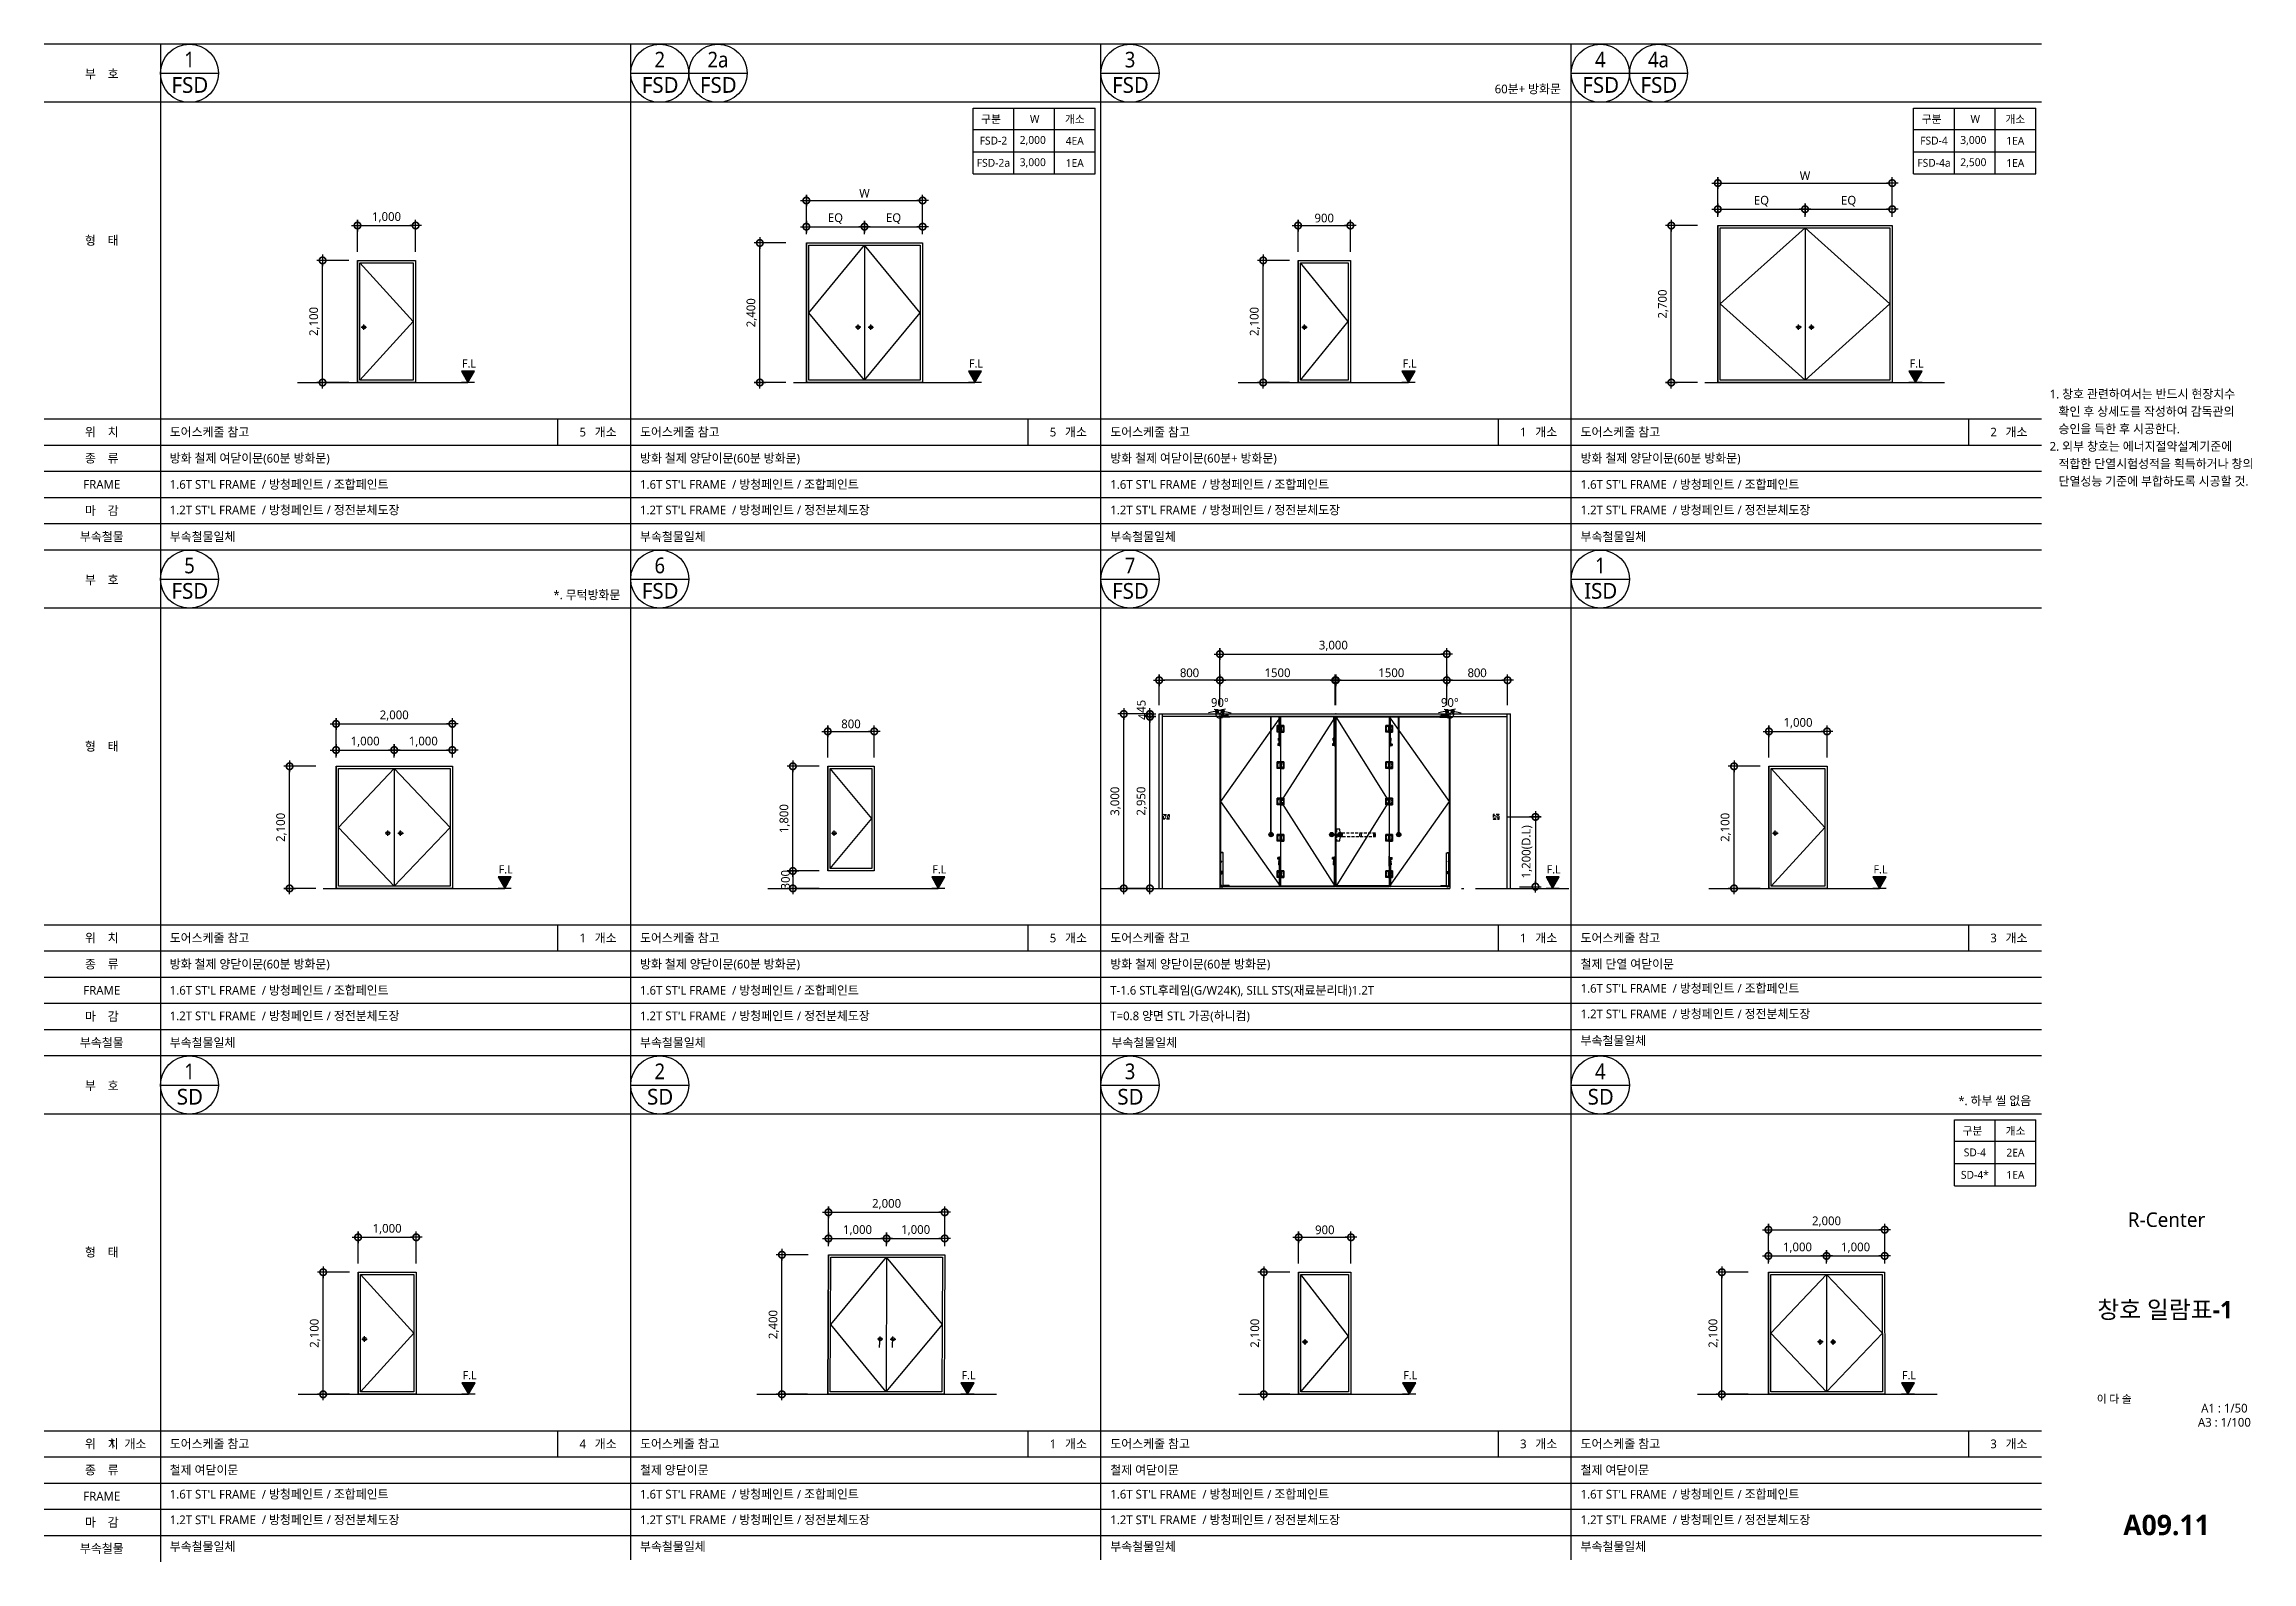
# Model space of a CAD drawing. Header units: millimetres. Extents: x -3 to 459584, y -660938 to -11738.
# Drawn here: x -3 to 37967, y -146434 to -120334 of the extents above; entities that cross this region are included whole.
import ezdxf
from ezdxf.enums import TextEntityAlignment as Align

# ---------------------------------------------------------------- set-up
doc = ezdxf.new("R2010")
doc.units = ezdxf.units.MM
doc.header["$LTSCALE"] = 200
for name, pattern in [('CEN-GAUN', [32.2, 30, -1, 0.2, -1]), ('DASHDOT', [1, 0.5, -0.25, 0, -0.25]), ('HIDDEN', [0.375, 0.25, -0.125])]:
    doc.linetypes.add(name, pattern=pattern)
doc.layers.get('DEFPOINTS').update_dxf_attribs({"color": 137})
for name, color, linetype in [('A-000스케치', 6, 'Continuous'), ('a-TAG-1', 6, 'Continuous'), ('A-TAG-2', 4, 'Continuous'), ('CEN', 1, 'CEN-GAUN'), ('CTR', 1, 'Continuous'), ('DIM', 7, 'Continuous'), ('DOOR', 6, 'Continuous'), ('Door_p', 5, 'Continuous'), ('ELE-3', 3, 'Continuous'), ('ELE3', 3, 'Continuous'), ('ELE4', 4, 'Continuous'), ('ELE6', 6, 'Continuous'), ('FP-HATC', 6, 'Continuous'), ('FRAME', 3, 'Continuous'), ('SHT', 5, 'Continuous'), ('STEEL(잡철물)', 9, 'Continuous'), ('TAG', 6, 'Continuous'), ('TAR-LEVEL', 6, 'Continuous'), ('TEX', 3, 'Continuous'), ('TEXT', 3, 'Continuous'), ('TITLE', 7, 'Continuous')]:
    doc.layers.add(name, color=color, linetype=linetype)
doc.styles.add('$0$스타일1', font='malgun.ttf')
doc.styles.add('ARIAL', font='malgun.ttf')
doc.styles.add('S1', font='malgun.ttf')
doc.styles.add('돋움', font='malgun.ttf')
doc.styles.add('맑은고딕', font='malgun.ttf')
doc.styles.add('맑은고딕B', font='malgunbd.ttf')
doc.styles.add('스타일1', font='malgun.ttf')
doc.dimstyles.new('CJA', dxfattribs={"dimscale": 300, "dimtxt": 2.7, "dimasz": 1, "dimexe": 2, "dimexo": 3, "dimgap": 1, "dimtad": 1, "dimdec": 0, "dimzin": 1, "dimdsep": 46, "dimlunit": 6, "dimtxsty": '$0$스타일1', "dimblk": 'CJDOT', "dimcen": 0.09, "dimdle": 1, "dimclrd": 256, "dimclre": 256, "dimclrt": 3, "dimadec": 0, "dimazin": 0, "dimtfac": 1, "dimtdec": 0, "dimtix": 1, "dimtmove": 2, "dimatfit": 3, "dimldrblk": 'CJDOT', "dimfxl": 1, "dimtolj": 1, "dimtzin": 1, "dimarcsym": 0})
doc.dimstyles.new('CJA-50', dxfattribs={"dimscale": 50, "dimtxt": 3, "dimasz": 1, "dimexe": 2, "dimexo": 3, "dimgap": 1, "dimtad": 1, "dimdec": 0, "dimzin": 1, "dimdsep": 46, "dimlunit": 6, "dimtxsty": 'S1', "dimblk": 'GAUN-DOT', "dimcen": -2, "dimdle": 2, "dimclrd": 256, "dimclre": 256, "dimclrt": 3, "dimadec": 0, "dimazin": 0, "dimtfac": 1, "dimtdec": 0, "dimtix": 1, "dimtmove": 2, "dimatfit": 3, "dimldrblk": 'DOTSMALL', "dimfxl": 1, "dimtolj": 1, "dimtzin": 1, "dimarcsym": 0})

msp = doc.modelspace()

# ---------------------------------------------------------------- texts
at = {"layer": 'TEX', "style": 'S1'}
for s, p in [('부    호', (988.3, -120921.6)), ('형    태', (988.3, -123784.8)), ('위    치', (988.3, -127080.1)), ('종    류', (988.3, -127530.1)), ('FRAME', (988.3, -127980.1)), ('마    감', (988.3, -128430.1)), ('부속철물', (988.3, -128880.1)), ('부    호', (988.3, -129621.6)), ('형    태', (988.3, -132484.8)), ('위    치', (988.3, -135780.1)), ('종    류', (988.3, -136230.1)), ('FRAME', (988.3, -136680.1)), ('마    감', (988.3, -137130.1)), ('부속철물', (988.3, -137580.1)), ('부    호', (988.3, -138321.6)), ('형    태', (988.3, -141184.8)), ('위    치', (988.3, -144480.1)), ('종    류', (988.3, -144930.1)), ('FRAME', (988.3, -145380.1)), ('마    감', (988.3, -145830.1)), ('부속철물', (988.3, -146280.1))]:
    msp.add_text(s, height=150, dxfattribs=at).set_placement(p, align=Align.CENTER)
for s, p in [('60분+ 방화문', (26084.1, -121179.9)), ('5', (9316.2, -127080.1)), ('개소', (9843.3, -127080.1)), ('5', (17404.4, -127080.1)), ('개소', (17931.5, -127080.1)), ('1', (25492.6, -127080.1)), ('개소', (26019.7, -127080.1)), ('2', (33580.8, -127080.1)), ('개소', (34107.8, -127080.1)), ('*. 무턱방화문', (9907.8, -129879.9)), ('1', (9316.2, -135780.1)), ('개소', (9843.3, -135780.1)), ('5', (17404.4, -135780.1)), ('개소', (17931.5, -135780.1)), ('1', (25492.6, -135780.1)), ('개소', (26019.7, -135780.1)), ('3', (33580.8, -135780.1)), ('개소', (34107.8, -135780.1)), ('*. 하부 씰 없음', (34172.3, -138579.9)), ('1', (1228, -144480.1)), ('개소', (1755.1, -144480.1)), ('4', (9316.2, -144480.1)), ('개소', (9843.3, -144480.1)), ('1', (17404.4, -144480.1)), ('개소', (17931.5, -144480.1)), ('3', (25492.6, -144480.1)), ('개소', (26019.7, -144480.1)), ('3', (33580.8, -144480.1)), ('개소', (34107.8, -144480.1))]:
    msp.add_text(s, height=150, dxfattribs=at).set_placement(p, align=Align.RIGHT)
for s, p in [('구분', (16282.4, -121621.6)), ('W', (17033.6, -121621.6)), ('개소', (17723.6, -121621.6)), ('구분', (32458.8, -121621.6)), ('W', (33210, -121621.6)), ('개소', (33900, -121621.6)), ('FSD-2', (16323.6, -121992.9)), ('2,000', (17000.5, -121992.9)), ('FSD-4', (32500, -121992.9)), ('3,000', (33176.9, -121992.9)), ('FSD-2a', (16323.6, -122375.2)), ('3,000', (17000.5, -122375.2)), ('FSD-4a', (32500, -122375.2)), ('2,500', (33176.9, -122375.2)), ('구분', (33161.6, -139021.6)), ('개소', (33902.8, -139021.6)), ('SD-4', (33202.8, -139392.9)), ('SD-4*', (33202.8, -139775.2))]:
    msp.add_text(s, height=135, dxfattribs=at).set_placement(p, align=Align.MIDDLE)
for s, p in [('4EA', (17721.8, -121996.6)), ('1EA', (33898.2, -121996.6)), ('1EA', (17721.8, -122378.8)), ('1EA', (33898.2, -122378.8)), ('2EA', (33901, -139396.6)), ('1EA', (33901, -139778.8))]:
    msp.add_text(s, height=135, dxfattribs=at).set_placement(p, align=Align.MIDDLE_CENTER)
for s, p in [('도어스케줄 참고', (2157, -127080.1)), ('도어스케줄 참고', (10245.2, -127080.1)), ('도어스케줄 참고', (18333.4, -127080.1)), ('도어스케줄 참고', (26421.6, -127080.1)), ('방화 철제 여닫이문(60분 방화문)', (2157, -127530.1)), ('방화 철제 양닫이문(60분 방화문)', (10245.2, -127530.1)), ('방화 철제 여닫이문(60분+ 방화문)', (18333.4, -127530.1)), ('방화 철제 양닫이문(60분 방화문)', (26421.6, -127530.1)), ("1.6T ST'L FRAME  / 방청페인트 / 조합페인트", (2157, -127980.1)), ("1.6T ST'L FRAME  / 방청페인트 / 조합페인트", (10245.2, -127980.1)), ("1.6T ST'L FRAME  / 방청페인트 / 조합페인트", (18333.4, -127980.1)), ("1.6T ST'L FRAME  / 방청페인트 / 조합페인트", (26421.6, -127980.1)), ("1.2T ST'L FRAME  / 방청페인트 / 정전분체도장", (2157, -128420.1)), ("1.2T ST'L FRAME  / 방청페인트 / 정전분체도장", (10245.2, -128420.1)), ("1.2T ST'L FRAME  / 방청페인트 / 정전분체도장", (18333.4, -128420.1)), ("1.2T ST'L FRAME  / 방청페인트 / 정전분체도장", (26421.6, -128420.1)), ('부속철물일체', (2157, -128880.1)), ('부속철물일체', (10245.2, -128880.1)), ('부속철물일체', (18333.4, -128880.1)), ('부속철물일체', (26421.6, -128880.1)), ('부속철물일체', (26421.6, -128880.1)), ('도어스케줄 참고', (2157, -135780.1)), ('도어스케줄 참고', (10245.2, -135780.1)), ('도어스케줄 참고', (18333.4, -135780.1)), ('도어스케줄 참고', (26421.6, -135780.1)), ('방화 철제 양닫이문(60분 방화문)', (2157, -136230.1)), ('방화 철제 양닫이문(60분 방화문)', (10245.2, -136230.1)), ('방화 철제 양닫이문(60분 방화문)', (18333.4, -136230.1)), ('철제 단열 여닫이문', (26421.6, -136230.1)), ("1.6T ST'L FRAME  / 방청페인트 / 조합페인트", (2157, -136680.1)), ("1.6T ST'L FRAME  / 방청페인트 / 조합페인트", (10245.2, -136680.1)), ('T-1.6 STL후레임(G/W24K), SILL STS(재료분리대)1.2T', (18333.4, -136680.1)), ("1.6T ST'L FRAME  / 방청페인트 / 조합페인트", (26421.6, -136646.1)), ("1.2T ST'L FRAME  / 방청페인트 / 정전분체도장", (2157, -137120.1)), ("1.2T ST'L FRAME  / 방청페인트 / 정전분체도장", (10245.2, -137120.1)), ('T=0.8 양면 STL 가공(하니컴)', (18333.4, -137120.1)), ("1.2T ST'L FRAME  / 방청페인트 / 정전분체도장", (26421.6, -137086.1)), ('부속철물일체', (2157, -137580.1)), ('부속철물일체', (10245.2, -137580.1)), ('부속철물일체', (18353.7, -137580.1)), ('부속철물일체', (26421.6, -137546.1)), ('도어스케줄 참고', (2157, -144480.1)), ('도어스케줄 참고', (10245.2, -144480.1)), ('도어스케줄 참고', (18333.4, -144480.1)), ('도어스케줄 참고', (26421.6, -144480.1)), ('철제 여닫이문', (2157, -144930.1)), ('철제 양닫이문', (10245.2, -144930.1)), ('철제 여닫이문', (18333.4, -144930.1)), ('철제 여닫이문', (26421.6, -144930.1)), ("1.6T ST'L FRAME  / 방청페인트 / 조합페인트", (2157, -145346.1)), ("1.6T ST'L FRAME  / 방청페인트 / 조합페인트", (10245.2, -145346.1)), ("1.6T ST'L FRAME  / 방청페인트 / 조합페인트", (18333.4, -145346.1)), ("1.6T ST'L FRAME  / 방청페인트 / 조합페인트", (26421.6, -145346.1)), ("1.2T ST'L FRAME  / 방청페인트 / 정전분체도장", (2157, -145786.1)), ("1.2T ST'L FRAME  / 방청페인트 / 정전분체도장", (10245.2, -145786.1)), ("1.2T ST'L FRAME  / 방청페인트 / 정전분체도장", (18333.4, -145786.1)), ("1.2T ST'L FRAME  / 방청페인트 / 정전분체도장", (26421.6, -145786.1)), ('부속철물일체', (2157, -146246.1)), ('부속철물일체', (10245.2, -146246.1)), ('부속철물일체', (18333.4, -146246.1)), ('부속철물일체', (26421.6, -146246.1))]:
    msp.add_text(s, height=150, dxfattribs=at).set_placement(p)
at = {"layer": 'TEXT', "style": '스타일1'}
msp.add_text('R-Center', height=250, dxfattribs=at).set_placement((36500, -140550), align=Align.MIDDLE_CENTER)

# ---------------------------------------------------------------- blocks, each defined once
blk = doc.blocks.new('GAUN-DOT')
at = {"linetype": 'ByBlock'}
for p, q in [((2, 0), (-2, 0)), ((0, -2), (0, 2))]:
    blk.add_line(p, q, dxfattribs=at)
at = {"const_width": 2.25}
blk.add_lwpolyline([(0, 0.28125, 1), (0, -0.28125, 1)], format="xyb", close=True, dxfattribs=at)
blk = doc.blocks.new('*D206')
at = {"layer": 'DEFPOINTS', "color": 0, "transparency": 16777216}
for p in [(4786, -124053), (5386, -124053), (5386, -126153)]:
    blk.add_point(p, dxfattribs=at)
at = {"layer": 'DIM', "lineweight": -2, "transparency": 16777216}
for p, q in [((5236, -124053), (4686, -124053)), ((4786, -126103), (4786, -124103)), ((5236, -126153), (4686, -126153))]:
    blk.add_line(p, q, dxfattribs=at)
at = {"layer": 'DIM', "lineweight": -2, "transparency": 16777216, "xscale": 50, "yscale": 50, "zscale": 50}
for p, rotation in [((4786, -124053), 90), ((4786, -126153), 270)]:
    blk.add_blockref('GAUN-DOT', p, dxfattribs=dict(at, rotation=rotation))
at = {"layer": 'DIM', "color": 3, "transparency": 16777216, "insert": (4646, -125103), "char_height": 150, "attachment_point": 5, "rotation": 90, "style": 'S1'}
blk.add_mtext('\\A1;2,100', dxfattribs=at)
blk = doc.blocks.new('_DotSmall')
at = {"color": 0, "linetype": 'ByBlock', "const_width": 0.5}
blk.add_lwpolyline([(-0.0625, 0, 1), (0.0625, 0, 1)], format="xyb", close=True, dxfattribs=at)
blk = doc.blocks.new('*D207')
at = {"layer": 'DEFPOINTS', "color": 0, "transparency": 16777216}
for p in [(6386, -123453), (5386, -124053), (6386, -124053)]:
    blk.add_point(p, dxfattribs=at)
at = {"layer": 'DIM', "lineweight": -2, "transparency": 16777216}
for p, q in [((5386, -123903), (5386, -123353)), ((6386, -123903), (6386, -123353)), ((5436, -123453), (6336, -123453))]:
    blk.add_line(p, q, dxfattribs=at)
at = {"layer": 'DIM', "lineweight": -2, "transparency": 16777216, "xscale": 50, "yscale": 50, "zscale": 50, "rotation": 180}
blk.add_blockref('GAUN-DOT', (5386, -123453), dxfattribs=at)
at = {"layer": 'DIM', "lineweight": -2, "transparency": 16777216, "xscale": 50, "yscale": 50, "zscale": 50}
blk.add_blockref('GAUN-DOT', (6386, -123453), dxfattribs=at)
at = {"layer": 'DIM', "color": 3, "transparency": 16777216, "insert": (5886, -123312), "char_height": 150, "attachment_point": 5, "style": 'S1'}
blk.add_mtext('\\A1;1,000', dxfattribs=at)
blk = doc.blocks.new('A$C2D6C597E')
at = {"layer": 'TEXT', "style": 'S1'}
for s, p in [('1. 창호 관련하여서는 반드시 현장치수', (139, -771)), ('   확인 후 상세도를 작성하여 감독관의', (139, -1071)), ('2. 외부 창호는 에너지절약설계기준에', (139, -1671)), ('   승인을 득한 후 시공한다.', (139, -1371)), ('   적합한 단열시험성적을 획득하거나 창의', (139, -1971)), ('   단열성능 기준에 부합하도록 시공할 것.', (139, -2271))]:
    blk.add_text(s, height=150, dxfattribs=at).set_placement(p, align=Align.BOTTOM_LEFT)
blk = doc.blocks.new('*D208')
at = {"layer": 'DEFPOINTS', "color": 0, "transparency": 16777216}
for p in [(12306, -123753), (12906, -123753), (12906, -126153)]:
    blk.add_point(p, dxfattribs=at)
at = {"layer": 'DIM', "lineweight": -2, "transparency": 16777216}
for p, q in [((12756, -123753), (12206, -123753)), ((12306, -126103), (12306, -123803)), ((12756, -126153), (12206, -126153))]:
    blk.add_line(p, q, dxfattribs=at)
at = {"layer": 'DIM', "lineweight": -2, "transparency": 16777216, "xscale": 50, "yscale": 50, "zscale": 50}
for p, rotation in [((12306, -123753), 90), ((12306, -126153), 270)]:
    blk.add_blockref('GAUN-DOT', p, dxfattribs=dict(at, rotation=rotation))
at = {"layer": 'DIM', "color": 3, "transparency": 16777216, "insert": (12166, -124953), "char_height": 150, "attachment_point": 5, "rotation": 90, "style": 'S1'}
blk.add_mtext('\\A1;2,400', dxfattribs=at)
blk = doc.blocks.new('*D209')
at = {"layer": 'DEFPOINTS', "color": 0, "transparency": 16777216}
for p in [(15105.96501, -123022.566587), (13105.96501, -123752.566587), (15105.96501, -123752.566587)]:
    blk.add_point(p, dxfattribs=at)
at = {"layer": 'DIM', "lineweight": -2, "transparency": 16777216}
for p, q in [((13105.96501, -123602.566587), (13105.96501, -122922.566587)), ((15105.96501, -123602.566587), (15105.96501, -122922.566587)), ((13155.96501, -123022.566587), (15055.96501, -123022.566587))]:
    blk.add_line(p, q, dxfattribs=at)
at = {"layer": 'DIM', "lineweight": -2, "transparency": 16777216, "xscale": 50, "yscale": 50, "zscale": 50, "rotation": 180}
blk.add_blockref('GAUN-DOT', (13105.96501, -123022.566587), dxfattribs=at)
at = {"layer": 'DIM', "lineweight": -2, "transparency": 16777216, "xscale": 50, "yscale": 50, "zscale": 50}
blk.add_blockref('GAUN-DOT', (15105.96501, -123022.566587), dxfattribs=at)
at = {"layer": 'DIM', "color": 3, "transparency": 16777216, "insert": (14105.96501, -122897.566587), "char_height": 150, "attachment_point": 5, "style": 'S1'}
blk.add_mtext('\\A1;W', dxfattribs=at)
blk = doc.blocks.new('*D210')
at = {"layer": 'DEFPOINTS', "color": 0, "transparency": 16777216}
for p in [(14106, -123753), (15106, -123473), (15106, -123753)]:
    blk.add_point(p, dxfattribs=at)
at = {"layer": 'DIM', "lineweight": -2, "transparency": 16777216}
for p, q in [((14106, -123603), (14106, -123373)), ((15106, -123603), (15106, -123373)), ((14156, -123473), (15056, -123473))]:
    blk.add_line(p, q, dxfattribs=at)
at = {"layer": 'DIM', "lineweight": -2, "transparency": 16777216, "xscale": 50, "yscale": 50, "zscale": 50, "rotation": 180}
blk.add_blockref('GAUN-DOT', (14106, -123473), dxfattribs=at)
at = {"layer": 'DIM', "lineweight": -2, "transparency": 16777216, "xscale": 50, "yscale": 50, "zscale": 50}
blk.add_blockref('GAUN-DOT', (15106, -123473), dxfattribs=at)
at = {"layer": 'DIM', "color": 3, "transparency": 16777216, "insert": (14606, -123336), "char_height": 150, "attachment_point": 5, "style": 'S1'}
blk.add_mtext('\\A1;EQ', dxfattribs=at)
blk = doc.blocks.new('*D211')
at = {"layer": 'DEFPOINTS', "color": 0, "transparency": 16777216}
for p in [(13106, -123753), (14106, -123473), (14106, -123753)]:
    blk.add_point(p, dxfattribs=at)
at = {"layer": 'DIM', "lineweight": -2, "transparency": 16777216}
for p, q in [((13106, -123603), (13106, -123373)), ((14106, -123603), (14106, -123373)), ((13156, -123473), (14056, -123473))]:
    blk.add_line(p, q, dxfattribs=at)
at = {"layer": 'DIM', "lineweight": -2, "transparency": 16777216, "xscale": 50, "yscale": 50, "zscale": 50, "rotation": 180}
blk.add_blockref('GAUN-DOT', (13106, -123473), dxfattribs=at)
at = {"layer": 'DIM', "lineweight": -2, "transparency": 16777216, "xscale": 50, "yscale": 50, "zscale": 50}
blk.add_blockref('GAUN-DOT', (14106, -123473), dxfattribs=at)
at = {"layer": 'DIM', "color": 3, "transparency": 16777216, "insert": (13606, -123336), "char_height": 150, "attachment_point": 5, "style": 'S1'}
blk.add_mtext('\\A1;EQ', dxfattribs=at)
blk = doc.blocks.new('TITLE')
at = {"layer": 'TITLE', "style": '스타일1'}
for tag, height, p in [('동명칭', 6, (776.77, -457.26)), ('SCALE-A1', 3, (797.5, -522)), ('SCALE-A3', 3, (797.5, -527)), ('DATA', 3, (797.5, -540))]:
    blk.add_attdef(tag, text='', height=height, dxfattribs=at).set_placement(p, align=Align.MIDDLE)
for tag, height, p in [('TITLE1', 6, (776.5, -479.4)), ('TITLE4', 6, (776.5, -484.39)), ('TITLE2', 6, (776.5, -489)), ('TITLE5', 6, (776.5, -493.99)), ('TITLE3', 6, (776.5, -498.7)), ('NAME-1', 3, (760.16, -517.5)), ('NAME-2', 3, (760.16, -526.5)), ('A0.00', 7, (776.5, -561))]:
    blk.add_attdef(tag, text='', height=height, dxfattribs=at).set_placement(p, align=Align.MIDDLE_CENTER)
blk = doc.blocks.new('*D212')
at = {"layer": 'DEFPOINTS', "color": 0, "transparency": 16777216}
for p in [(4796, -141453), (5396, -141453), (5396, -143553)]:
    blk.add_point(p, dxfattribs=at)
at = {"layer": 'DIM', "lineweight": -2, "transparency": 16777216}
for p, q in [((5246, -141453), (4696, -141453)), ((4796, -143503), (4796, -141503)), ((5246, -143553), (4696, -143553))]:
    blk.add_line(p, q, dxfattribs=at)
at = {"layer": 'DIM', "lineweight": -2, "transparency": 16777216, "xscale": 50, "yscale": 50, "zscale": 50}
for p, rotation in [((4796, -141453), 90), ((4796, -143553), 270)]:
    blk.add_blockref('GAUN-DOT', p, dxfattribs=dict(at, rotation=rotation))
at = {"layer": 'DIM', "color": 3, "transparency": 16777216, "insert": (4656, -142503), "char_height": 150, "attachment_point": 5, "rotation": 90, "style": 'S1'}
blk.add_mtext('\\A1;2,100', dxfattribs=at)
blk = doc.blocks.new('*D213')
at = {"layer": 'DEFPOINTS', "color": 0, "transparency": 16777216}
for p in [(6396, -140853), (5396, -141453), (6396, -141453)]:
    blk.add_point(p, dxfattribs=at)
at = {"layer": 'DIM', "lineweight": -2, "transparency": 16777216}
for p, q in [((5396, -141303), (5396, -140753)), ((5446, -140853), (6346, -140853)), ((6396, -141303), (6396, -140753))]:
    blk.add_line(p, q, dxfattribs=at)
at = {"layer": 'DIM', "lineweight": -2, "transparency": 16777216, "xscale": 50, "yscale": 50, "zscale": 50, "rotation": 180}
blk.add_blockref('GAUN-DOT', (5396, -140853), dxfattribs=at)
at = {"layer": 'DIM', "lineweight": -2, "transparency": 16777216, "xscale": 50, "yscale": 50, "zscale": 50}
blk.add_blockref('GAUN-DOT', (6396, -140853), dxfattribs=at)
at = {"layer": 'DIM', "color": 3, "transparency": 16777216, "insert": (5896, -140712), "char_height": 150, "attachment_point": 5, "style": 'S1'}
blk.add_mtext('\\A1;1,000', dxfattribs=at)
blk = doc.blocks.new('*D214')
at = {"layer": 'DEFPOINTS', "color": 0, "transparency": 16777216}
for p in [(12686, -141153), (13286, -141153), (13276, -143553)]:
    blk.add_point(p, dxfattribs=at)
at = {"layer": 'DIM', "lineweight": -2, "transparency": 16777216}
for p, q in [((13136, -141153), (12586, -141153)), ((12686, -143503), (12686, -141203)), ((13126, -143553), (12586, -143553))]:
    blk.add_line(p, q, dxfattribs=at)
at = {"layer": 'DIM', "lineweight": -2, "transparency": 16777216, "xscale": 50, "yscale": 50, "zscale": 50}
for p, rotation in [((12686, -141153), 90), ((12686, -143553), 270)]:
    blk.add_blockref('GAUN-DOT', p, dxfattribs=dict(at, rotation=rotation))
at = {"layer": 'DIM', "color": 3, "transparency": 16777216, "insert": (12546, -142353), "char_height": 150, "attachment_point": 5, "rotation": 90, "style": 'S1'}
blk.add_mtext('\\A1;2,400', dxfattribs=at)
blk = doc.blocks.new('*D215')
at = {"layer": 'DEFPOINTS', "color": 0, "transparency": 16777216}
for p in [(15486, -140423), (13486, -141153), (15486, -141153)]:
    blk.add_point(p, dxfattribs=at)
at = {"layer": 'DIM', "lineweight": -2, "transparency": 16777216}
for p, q in [((13486, -141003), (13486, -140323)), ((13536, -140423), (15436, -140423)), ((15486, -141003), (15486, -140323))]:
    blk.add_line(p, q, dxfattribs=at)
at = {"layer": 'DIM', "lineweight": -2, "transparency": 16777216, "xscale": 50, "yscale": 50, "zscale": 50, "rotation": 180}
blk.add_blockref('GAUN-DOT', (13486, -140423), dxfattribs=at)
at = {"layer": 'DIM', "lineweight": -2, "transparency": 16777216, "xscale": 50, "yscale": 50, "zscale": 50}
blk.add_blockref('GAUN-DOT', (15486, -140423), dxfattribs=at)
at = {"layer": 'DIM', "color": 3, "transparency": 16777216, "insert": (14486, -140283), "char_height": 150, "attachment_point": 5, "style": 'S1'}
blk.add_mtext('\\A1;2,000', dxfattribs=at)
blk = doc.blocks.new('*D216')
at = {"layer": 'DEFPOINTS', "color": 0, "transparency": 16777216}
for p in [(14486, -141153), (15486, -140873), (15486, -141153)]:
    blk.add_point(p, dxfattribs=at)
at = {"layer": 'DIM', "lineweight": -2, "transparency": 16777216}
for p, q in [((14486, -141003), (14486, -140773)), ((15486, -141003), (15486, -140773)), ((14536, -140873), (15436, -140873))]:
    blk.add_line(p, q, dxfattribs=at)
at = {"layer": 'DIM', "lineweight": -2, "transparency": 16777216, "xscale": 50, "yscale": 50, "zscale": 50, "rotation": 180}
blk.add_blockref('GAUN-DOT', (14486, -140873), dxfattribs=at)
at = {"layer": 'DIM', "lineweight": -2, "transparency": 16777216, "xscale": 50, "yscale": 50, "zscale": 50}
blk.add_blockref('GAUN-DOT', (15486, -140873), dxfattribs=at)
at = {"layer": 'DIM', "color": 3, "transparency": 16777216, "insert": (14986, -140733), "char_height": 150, "attachment_point": 5, "style": 'S1'}
blk.add_mtext('\\A1;1,000', dxfattribs=at)
blk = doc.blocks.new('*D217')
at = {"layer": 'DEFPOINTS', "color": 0, "transparency": 16777216}
for p in [(13486, -141153), (14486, -140873), (14486, -141153)]:
    blk.add_point(p, dxfattribs=at)
at = {"layer": 'DIM', "lineweight": -2, "transparency": 16777216}
for p, q in [((13486, -141003), (13486, -140773)), ((14486, -141003), (14486, -140773)), ((13536, -140873), (14436, -140873))]:
    blk.add_line(p, q, dxfattribs=at)
at = {"layer": 'DIM', "lineweight": -2, "transparency": 16777216, "xscale": 50, "yscale": 50, "zscale": 50, "rotation": 180}
blk.add_blockref('GAUN-DOT', (13486, -140873), dxfattribs=at)
at = {"layer": 'DIM', "lineweight": -2, "transparency": 16777216, "xscale": 50, "yscale": 50, "zscale": 50}
blk.add_blockref('GAUN-DOT', (14486, -140873), dxfattribs=at)
at = {"layer": 'DIM', "color": 3, "transparency": 16777216, "insert": (13986, -140733), "char_height": 150, "attachment_point": 5, "style": 'S1'}
blk.add_mtext('\\A1;1,000', dxfattribs=at)
blk = doc.blocks.new('단면레벨-1')
at = {"layer": 'TAG'}
blk.add_hatch(color=256, dxfattribs=at).paths.add_polyline_path([(0, 0), (2.27, 3.93), (-2.27, 3.93)])
for p, q in [((-2.27, 3.93), (0, 0)), ((2.27, 3.93), (-2.27, 3.93)), ((2.27, 0), (-2.27, 0)), ((0, 0), (2.27, 3.93))]:
    blk.add_line(p, q, dxfattribs=at)
at = {"layer": 'TAG', "color": 3, "style": '돋움'}
blk.add_attdef('GL.+1500', text='', height=2.81, dxfattribs=at).set_placement((0.37, 6.53), align=Align.MIDDLE)
blk = doc.blocks.new('*D218')
at = {"layer": 'DEFPOINTS', "color": 0, "transparency": 16777216}
for p in [(27982, -123453), (28582, -123453), (28582, -126153)]:
    blk.add_point(p, dxfattribs=at)
at = {"layer": 'DIM', "lineweight": -2, "transparency": 16777216}
for p, q in [((28432, -123453), (27882, -123453)), ((27982, -126103), (27982, -123503)), ((28432, -126153), (27882, -126153))]:
    blk.add_line(p, q, dxfattribs=at)
at = {"layer": 'DIM', "lineweight": -2, "transparency": 16777216, "xscale": 50, "yscale": 50, "zscale": 50}
for p, rotation in [((27982, -123453), 90), ((27982, -126153), 270)]:
    blk.add_blockref('GAUN-DOT', p, dxfattribs=dict(at, rotation=rotation))
at = {"layer": 'DIM', "color": 3, "transparency": 16777216, "insert": (27842, -124803), "char_height": 150, "attachment_point": 5, "rotation": 90, "style": 'S1'}
blk.add_mtext('\\A1;2,700', dxfattribs=at)
blk = doc.blocks.new('*D219')
at = {"layer": 'DEFPOINTS', "color": 0, "transparency": 16777216}
for p in [(31782, -122723), (28782, -123453), (31782, -123453)]:
    blk.add_point(p, dxfattribs=at)
at = {"layer": 'DIM', "lineweight": -2, "transparency": 16777216}
for p, q in [((28782, -123303), (28782, -122623)), ((31782, -123303), (31782, -122623)), ((28832, -122723), (31732, -122723))]:
    blk.add_line(p, q, dxfattribs=at)
at = {"layer": 'DIM', "lineweight": -2, "transparency": 16777216, "xscale": 50, "yscale": 50, "zscale": 50, "rotation": 180}
blk.add_blockref('GAUN-DOT', (28782, -122723), dxfattribs=at)
at = {"layer": 'DIM', "lineweight": -2, "transparency": 16777216, "xscale": 50, "yscale": 50, "zscale": 50}
blk.add_blockref('GAUN-DOT', (31782, -122723), dxfattribs=at)
at = {"layer": 'DIM', "color": 3, "transparency": 16777216, "insert": (30282, -122598), "char_height": 150, "attachment_point": 5, "style": 'S1'}
blk.add_mtext('\\A1;W', dxfattribs=at)
blk = doc.blocks.new('*D220')
at = {"layer": 'DEFPOINTS', "color": 0, "transparency": 16777216}
for p in [(31782, -123173), (30282, -123453), (31782, -123453)]:
    blk.add_point(p, dxfattribs=at)
at = {"layer": 'DIM', "lineweight": -2, "transparency": 16777216}
for p, q in [((30282, -123303), (30282, -123073)), ((30332, -123173), (31732, -123173)), ((31782, -123303), (31782, -123073))]:
    blk.add_line(p, q, dxfattribs=at)
at = {"layer": 'DIM', "lineweight": -2, "transparency": 16777216, "xscale": 50, "yscale": 50, "zscale": 50, "rotation": 180}
blk.add_blockref('GAUN-DOT', (30282, -123173), dxfattribs=at)
at = {"layer": 'DIM', "lineweight": -2, "transparency": 16777216, "xscale": 50, "yscale": 50, "zscale": 50}
blk.add_blockref('GAUN-DOT', (31782, -123173), dxfattribs=at)
at = {"layer": 'DIM', "color": 3, "transparency": 16777216, "insert": (31032, -123036), "char_height": 150, "attachment_point": 5, "style": 'S1'}
blk.add_mtext('\\A1;EQ', dxfattribs=at)
blk = doc.blocks.new('*D221')
at = {"layer": 'DEFPOINTS', "color": 0, "transparency": 16777216}
for p in [(30282, -123173), (28782, -123453), (30282, -123453)]:
    blk.add_point(p, dxfattribs=at)
at = {"layer": 'DIM', "lineweight": -2, "transparency": 16777216}
for p, q in [((28782, -123303), (28782, -123073)), ((28832, -123173), (30232, -123173)), ((30282, -123303), (30282, -123073))]:
    blk.add_line(p, q, dxfattribs=at)
at = {"layer": 'DIM', "lineweight": -2, "transparency": 16777216, "xscale": 50, "yscale": 50, "zscale": 50, "rotation": 180}
blk.add_blockref('GAUN-DOT', (28782, -123173), dxfattribs=at)
at = {"layer": 'DIM', "lineweight": -2, "transparency": 16777216, "xscale": 50, "yscale": 50, "zscale": 50}
blk.add_blockref('GAUN-DOT', (30282, -123173), dxfattribs=at)
at = {"layer": 'DIM', "color": 3, "transparency": 16777216, "insert": (29532, -123036), "char_height": 150, "attachment_point": 5, "style": 'S1'}
blk.add_mtext('\\A1;EQ', dxfattribs=at)
blk = doc.blocks.new('*D222')
at = {"layer": 'DEFPOINTS', "color": 0, "transparency": 16777216}
for p in [(4218, -132753), (4818, -132753), (4818, -134853)]:
    blk.add_point(p, dxfattribs=at)
at = {"layer": 'DIM', "lineweight": -2, "transparency": 16777216}
for p, q in [((4668, -132753), (4118, -132753)), ((4218, -134803), (4218, -132803)), ((4668, -134853), (4118, -134853))]:
    blk.add_line(p, q, dxfattribs=at)
at = {"layer": 'DIM', "lineweight": -2, "transparency": 16777216, "xscale": 50, "yscale": 50, "zscale": 50}
for p, rotation in [((4218, -132753), 90), ((4218, -134853), 270)]:
    blk.add_blockref('GAUN-DOT', p, dxfattribs=dict(at, rotation=rotation))
at = {"layer": 'DIM', "color": 3, "transparency": 16777216, "insert": (4077, -133803), "char_height": 150, "attachment_point": 5, "rotation": 90, "style": 'S1'}
blk.add_mtext('\\A1;2,100', dxfattribs=at)
blk = doc.blocks.new('*D223')
at = {"layer": 'DEFPOINTS', "color": 0, "transparency": 16777216}
for p in [(7018, -132023), (5018, -132753), (7018, -132753)]:
    blk.add_point(p, dxfattribs=at)
at = {"layer": 'DIM', "lineweight": -2, "transparency": 16777216}
for p, q in [((5018, -132603), (5018, -131923)), ((5068, -132023), (6968, -132023)), ((7018, -132603), (7018, -131923))]:
    blk.add_line(p, q, dxfattribs=at)
at = {"layer": 'DIM', "lineweight": -2, "transparency": 16777216, "xscale": 50, "yscale": 50, "zscale": 50, "rotation": 180}
blk.add_blockref('GAUN-DOT', (5018, -132023), dxfattribs=at)
at = {"layer": 'DIM', "lineweight": -2, "transparency": 16777216, "xscale": 50, "yscale": 50, "zscale": 50}
blk.add_blockref('GAUN-DOT', (7018, -132023), dxfattribs=at)
at = {"layer": 'DIM', "color": 3, "transparency": 16777216, "insert": (6018, -131882), "char_height": 150, "attachment_point": 5, "style": 'S1'}
blk.add_mtext('\\A1;2,000', dxfattribs=at)
blk = doc.blocks.new('*D224')
at = {"layer": 'DEFPOINTS', "color": 0, "transparency": 16777216}
for p in [(7018, -132473), (6018, -132753), (7018, -132753)]:
    blk.add_point(p, dxfattribs=at)
at = {"layer": 'DIM', "lineweight": -2, "transparency": 16777216}
for p, q in [((6018, -132603), (6018, -132373)), ((6068, -132473), (6968, -132473)), ((7018, -132603), (7018, -132373))]:
    blk.add_line(p, q, dxfattribs=at)
at = {"layer": 'DIM', "lineweight": -2, "transparency": 16777216, "xscale": 50, "yscale": 50, "zscale": 50, "rotation": 180}
blk.add_blockref('GAUN-DOT', (6018, -132473), dxfattribs=at)
at = {"layer": 'DIM', "lineweight": -2, "transparency": 16777216, "xscale": 50, "yscale": 50, "zscale": 50}
blk.add_blockref('GAUN-DOT', (7018, -132473), dxfattribs=at)
at = {"layer": 'DIM', "color": 3, "transparency": 16777216, "insert": (6518, -132332), "char_height": 150, "attachment_point": 5, "style": 'S1'}
blk.add_mtext('\\A1;1,000', dxfattribs=at)
blk = doc.blocks.new('*D225')
at = {"layer": 'DEFPOINTS', "color": 0, "transparency": 16777216}
for p in [(6018, -132473), (5018, -132753), (6018, -132753)]:
    blk.add_point(p, dxfattribs=at)
at = {"layer": 'DIM', "lineweight": -2, "transparency": 16777216}
for p, q in [((5018, -132603), (5018, -132373)), ((5068, -132473), (5968, -132473)), ((6018, -132603), (6018, -132373))]:
    blk.add_line(p, q, dxfattribs=at)
at = {"layer": 'DIM', "lineweight": -2, "transparency": 16777216, "xscale": 50, "yscale": 50, "zscale": 50, "rotation": 180}
blk.add_blockref('GAUN-DOT', (5018, -132473), dxfattribs=at)
at = {"layer": 'DIM', "lineweight": -2, "transparency": 16777216, "xscale": 50, "yscale": 50, "zscale": 50}
blk.add_blockref('GAUN-DOT', (6018, -132473), dxfattribs=at)
at = {"layer": 'DIM', "color": 3, "transparency": 16777216, "insert": (5518, -132332), "char_height": 150, "attachment_point": 5, "style": 'S1'}
blk.add_mtext('\\A1;1,000', dxfattribs=at)
blk = doc.blocks.new('*D226')
at = {"layer": 'DEFPOINTS', "color": 0, "transparency": 16777216}
for p in [(20973, -141453), (21573, -141453), (21573, -143553)]:
    blk.add_point(p, dxfattribs=at)
at = {"layer": 'DIM', "lineweight": -2, "transparency": 16777216}
for p, q in [((21423, -141453), (20873, -141453)), ((20973, -143503), (20973, -141503)), ((21423, -143553), (20873, -143553))]:
    blk.add_line(p, q, dxfattribs=at)
at = {"layer": 'DIM', "lineweight": -2, "transparency": 16777216, "xscale": 50, "yscale": 50, "zscale": 50}
for p, rotation in [((20973, -141453), 90), ((20973, -143553), 270)]:
    blk.add_blockref('GAUN-DOT', p, dxfattribs=dict(at, rotation=rotation))
at = {"layer": 'DIM', "color": 3, "transparency": 16777216, "insert": (20832, -142503), "char_height": 150, "attachment_point": 5, "rotation": 90, "style": 'S1'}
blk.add_mtext('\\A1;2,100', dxfattribs=at)
blk = doc.blocks.new('*D227')
at = {"layer": 'DEFPOINTS', "color": 0, "transparency": 16777216}
for p in [(22473, -140853), (21573, -141453), (22473, -141453)]:
    blk.add_point(p, dxfattribs=at)
at = {"layer": 'DIM', "lineweight": -2, "transparency": 16777216}
for p, q in [((21573, -141303), (21573, -140753)), ((21623, -140853), (22423, -140853)), ((22473, -141303), (22473, -140753))]:
    blk.add_line(p, q, dxfattribs=at)
at = {"layer": 'DIM', "lineweight": -2, "transparency": 16777216, "xscale": 50, "yscale": 50, "zscale": 50, "rotation": 180}
blk.add_blockref('GAUN-DOT', (21573, -140853), dxfattribs=at)
at = {"layer": 'DIM', "lineweight": -2, "transparency": 16777216, "xscale": 50, "yscale": 50, "zscale": 50}
blk.add_blockref('GAUN-DOT', (22473, -140853), dxfattribs=at)
at = {"layer": 'DIM', "color": 3, "transparency": 16777216, "insert": (22023, -140725), "char_height": 150, "attachment_point": 5, "style": 'S1'}
blk.add_mtext('\\A1;900', dxfattribs=at)
blk = doc.blocks.new('*D228')
at = {"layer": 'DEFPOINTS', "color": 0, "transparency": 16777216}
for p in [(28852, -141453), (29452, -141453), (29452, -143553)]:
    blk.add_point(p, dxfattribs=at)
at = {"layer": 'DIM', "lineweight": -2, "transparency": 16777216}
for p, q in [((29302, -141453), (28752, -141453)), ((28852, -143503), (28852, -141503)), ((29302, -143553), (28752, -143553))]:
    blk.add_line(p, q, dxfattribs=at)
at = {"layer": 'DIM', "lineweight": -2, "transparency": 16777216, "xscale": 50, "yscale": 50, "zscale": 50}
for p, rotation in [((28852, -141453), 90), ((28852, -143553), 270)]:
    blk.add_blockref('GAUN-DOT', p, dxfattribs=dict(at, rotation=rotation))
at = {"layer": 'DIM', "color": 3, "transparency": 16777216, "insert": (28711, -142503), "char_height": 150, "attachment_point": 5, "rotation": 90, "style": 'S1'}
blk.add_mtext('\\A1;2,100', dxfattribs=at)
blk = doc.blocks.new('*D229')
at = {"layer": 'DEFPOINTS', "color": 0, "transparency": 16777216}
for p in [(31652, -140723), (29652, -141453), (31652, -141453)]:
    blk.add_point(p, dxfattribs=at)
at = {"layer": 'DIM', "lineweight": -2, "transparency": 16777216}
for p, q in [((29652, -141303), (29652, -140623)), ((29702, -140723), (31602, -140723)), ((31652, -141303), (31652, -140623))]:
    blk.add_line(p, q, dxfattribs=at)
at = {"layer": 'DIM', "lineweight": -2, "transparency": 16777216, "xscale": 50, "yscale": 50, "zscale": 50, "rotation": 180}
blk.add_blockref('GAUN-DOT', (29652, -140723), dxfattribs=at)
at = {"layer": 'DIM', "lineweight": -2, "transparency": 16777216, "xscale": 50, "yscale": 50, "zscale": 50}
blk.add_blockref('GAUN-DOT', (31652, -140723), dxfattribs=at)
at = {"layer": 'DIM', "color": 3, "transparency": 16777216, "insert": (30652, -140583), "char_height": 150, "attachment_point": 5, "style": 'S1'}
blk.add_mtext('\\A1;2,000', dxfattribs=at)
blk = doc.blocks.new('*D230')
at = {"layer": 'DEFPOINTS', "color": 0, "transparency": 16777216}
for p in [(31652, -141173), (30652, -141453), (31652, -141453)]:
    blk.add_point(p, dxfattribs=at)
at = {"layer": 'DIM', "lineweight": -2, "transparency": 16777216}
for p, q in [((30652, -141303), (30652, -141073)), ((30702, -141173), (31602, -141173)), ((31652, -141303), (31652, -141073))]:
    blk.add_line(p, q, dxfattribs=at)
at = {"layer": 'DIM', "lineweight": -2, "transparency": 16777216, "xscale": 50, "yscale": 50, "zscale": 50, "rotation": 180}
blk.add_blockref('GAUN-DOT', (30652, -141173), dxfattribs=at)
at = {"layer": 'DIM', "lineweight": -2, "transparency": 16777216, "xscale": 50, "yscale": 50, "zscale": 50}
blk.add_blockref('GAUN-DOT', (31652, -141173), dxfattribs=at)
at = {"layer": 'DIM', "color": 3, "transparency": 16777216, "insert": (31152, -141032), "char_height": 150, "attachment_point": 5, "style": 'S1'}
blk.add_mtext('\\A1;1,000', dxfattribs=at)
blk = doc.blocks.new('*D231')
at = {"layer": 'DEFPOINTS', "color": 0, "transparency": 16777216}
for p in [(30652, -141173), (29652, -141453), (30652, -141453)]:
    blk.add_point(p, dxfattribs=at)
at = {"layer": 'DIM', "lineweight": -2, "transparency": 16777216}
for p, q in [((29652, -141303), (29652, -141073)), ((29702, -141173), (30602, -141173)), ((30652, -141303), (30652, -141073))]:
    blk.add_line(p, q, dxfattribs=at)
at = {"layer": 'DIM', "lineweight": -2, "transparency": 16777216, "xscale": 50, "yscale": 50, "zscale": 50, "rotation": 180}
blk.add_blockref('GAUN-DOT', (29652, -141173), dxfattribs=at)
at = {"layer": 'DIM', "lineweight": -2, "transparency": 16777216, "xscale": 50, "yscale": 50, "zscale": 50}
blk.add_blockref('GAUN-DOT', (30652, -141173), dxfattribs=at)
at = {"layer": 'DIM', "color": 3, "transparency": 16777216, "insert": (30152, -141032), "char_height": 150, "attachment_point": 5, "style": 'S1'}
blk.add_mtext('\\A1;1,000', dxfattribs=at)
blk = doc.blocks.new('*D232')
at = {"layer": 'DEFPOINTS', "color": 0, "transparency": 16777216}
for p in [(12874, -132753), (13474, -132753), (13474, -134553)]:
    blk.add_point(p, dxfattribs=at)
at = {"layer": 'DIM', "lineweight": -2, "transparency": 16777216}
for p, q in [((13324, -132753), (12774, -132753)), ((12874, -134503), (12874, -132803)), ((13324, -134553), (12774, -134553))]:
    blk.add_line(p, q, dxfattribs=at)
at = {"layer": 'DIM', "lineweight": -2, "transparency": 16777216, "xscale": 50, "yscale": 50, "zscale": 50}
for p, rotation in [((12874, -132753), 90), ((12874, -134553), 270)]:
    blk.add_blockref('GAUN-DOT', p, dxfattribs=dict(at, rotation=rotation))
at = {"layer": 'DIM', "color": 3, "transparency": 16777216, "insert": (12734, -133653), "char_height": 150, "attachment_point": 5, "rotation": 90, "style": 'S1'}
blk.add_mtext('\\A1;1,800', dxfattribs=at)
blk = doc.blocks.new('*D233')
at = {"layer": 'DEFPOINTS', "color": 0, "transparency": 16777216}
for p in [(14274, -132153), (13474, -132753), (14274, -132753)]:
    blk.add_point(p, dxfattribs=at)
at = {"layer": 'DIM', "lineweight": -2, "transparency": 16777216}
for p, q in [((13474, -132603), (13474, -132053)), ((14274, -132603), (14274, -132053)), ((13524, -132153), (14224, -132153))]:
    blk.add_line(p, q, dxfattribs=at)
at = {"layer": 'DIM', "lineweight": -2, "transparency": 16777216, "xscale": 50, "yscale": 50, "zscale": 50, "rotation": 180}
blk.add_blockref('GAUN-DOT', (13474, -132153), dxfattribs=at)
at = {"layer": 'DIM', "lineweight": -2, "transparency": 16777216, "xscale": 50, "yscale": 50, "zscale": 50}
blk.add_blockref('GAUN-DOT', (14274, -132153), dxfattribs=at)
at = {"layer": 'DIM', "color": 3, "transparency": 16777216, "insert": (13874, -132025), "char_height": 150, "attachment_point": 5, "style": 'S1'}
blk.add_mtext('\\A1;800', dxfattribs=at)
blk = doc.blocks.new('*D234')
at = {"layer": 'DEFPOINTS', "color": 0, "transparency": 16777216}
for p in [(13474, -134553), (12874, -134853), (13474, -134853)]:
    blk.add_point(p, dxfattribs=at)
at = {"layer": 'DIM', "lineweight": -2, "transparency": 16777216}
for p, q in [((13324, -134553), (12774, -134553)), ((12874, -134503), (12874, -134453)), ((12874, -134553), (12874, -134853)), ((13324, -134853), (12774, -134853)), ((12874, -134903), (12874, -134953))]:
    blk.add_line(p, q, dxfattribs=at)
at = {"layer": 'DIM', "lineweight": -2, "transparency": 16777216, "xscale": 50, "yscale": 50, "zscale": 50}
for p, rotation in [((12874, -134553), 270), ((12874, -134853), 90)]:
    blk.add_blockref('GAUN-DOT', p, dxfattribs=dict(at, rotation=rotation))
at = {"layer": 'DIM', "color": 3, "transparency": 16777216, "insert": (12747, -134703), "char_height": 150, "attachment_point": 5, "rotation": 90, "style": 'S1'}
blk.add_mtext('\\A1;300', dxfattribs=at)
blk = doc.blocks.new('dor&win')
at = {"layer": 'a-TAG-1', "ltscale": 0.2}
blk.add_line((-5.5, 0), (5.5, 0), dxfattribs=at)
blk.add_circle((0, 0), 5.5, dxfattribs=at)
at = {"layer": 'a-TAG-1', "color": 3, "style": 'ARIAL'}
for tag, p in [('1', (0, 2.58)), ('FSD', (0.07, -2.22))]:
    blk.add_attdef(tag, text='', height=3, dxfattribs=at).set_placement(p, align=Align.MIDDLE_CENTER)
blk = doc.blocks.new('*D86')
at = {"layer": 'DEFPOINTS', "color": 0, "transparency": 16777216}
for p in [(25019, -133623), (25219, -134823), (25646, -134823)]:
    blk.add_point(p, dxfattribs=at)
at = {"layer": 'DIM', "lineweight": -2, "transparency": 16777216}
for p, q in [((25169, -133623), (25746, -133623)), ((25646, -133673), (25646, -134773)), ((25369, -134823), (25746, -134823))]:
    blk.add_line(p, q, dxfattribs=at)
at = {"layer": 'DIM', "lineweight": -2, "transparency": 16777216, "xscale": 50, "yscale": 50, "zscale": 50}
for p, rotation in [((25646, -133623), 90), ((25646, -134823), 270)]:
    blk.add_blockref('GAUN-DOT', p, dxfattribs=dict(at, rotation=rotation))
at = {"layer": 'DIM', "color": 3, "transparency": 16777216, "insert": (25502, -134223), "char_height": 150, "attachment_point": 5, "rotation": 90, "style": 'S1'}
blk.add_mtext('\\A1;1,200(D.L)', dxfattribs=at)
blk = doc.blocks.new('*D87')
at = {"layer": 'DEFPOINTS', "color": 0, "transparency": 16777216}
for p in [(19015, -131902), (19169, -131902), (19169, -134853)]:
    blk.add_point(p, dxfattribs=at)
at = {"layer": 'DIM', "lineweight": -2, "transparency": 16777216}
for p, q in [((19019, -131902), (18915, -131902)), ((19015, -134803), (19015, -131952)), ((19019, -134853), (18915, -134853))]:
    blk.add_line(p, q, dxfattribs=at)
at = {"layer": 'DIM', "lineweight": -2, "transparency": 16777216, "xscale": 50, "yscale": 50, "zscale": 50}
for p, rotation in [((19015, -131902), 90), ((19015, -134853), 270)]:
    blk.add_blockref('GAUN-DOT', p, dxfattribs=dict(at, rotation=rotation))
at = {"layer": 'DIM', "color": 3, "transparency": 16777216, "insert": (18875, -133377), "char_height": 150, "attachment_point": 5, "rotation": 90, "style": 'S1'}
blk.add_mtext('\\A1; 2,950', dxfattribs=at)
blk = doc.blocks.new('*D88')
at = {"layer": 'DEFPOINTS', "color": 0, "transparency": 16777216}
for p in [(19015, -131898), (19169, -131898), (19169, -131902)]:
    blk.add_point(p, dxfattribs=at)
at = {"layer": 'DIM', "lineweight": -2, "transparency": 16777216}
for p, q in [((19019, -131898), (18915, -131898)), ((19019, -131902), (18915, -131902)), ((19015, -131848), (19015, -131798)), ((19015, -131902), (19015, -131898)), ((19015, -131952), (19015, -132002))]:
    blk.add_line(p, q, dxfattribs=at)
at = {"layer": 'DIM', "lineweight": -2, "transparency": 16777216, "xscale": 50, "yscale": 50, "zscale": 50}
for p, rotation in [((19015, -131898), 270), ((19015, -131902), 90)]:
    blk.add_blockref('GAUN-DOT', p, dxfattribs=dict(at, rotation=rotation))
at = {"layer": 'DIM', "color": 3, "transparency": 16777216, "insert": (18890, -131900), "char_height": 150, "attachment_point": 5, "rotation": 90, "style": 'S1'}
blk.add_mtext('\\A1;4', dxfattribs=at)
blk = doc.blocks.new('*D89')
at = {"layer": 'DEFPOINTS', "color": 0, "transparency": 16777216}
for p in [(19015, -131853), (19169, -131853), (19169, -131898)]:
    blk.add_point(p, dxfattribs=at)
at = {"layer": 'DIM', "lineweight": -2, "transparency": 16777216}
for p, q in [((19015, -131803), (19015, -131753)), ((19019, -131853), (18915, -131853)), ((19019, -131898), (18915, -131898)), ((19015, -131898), (19015, -131853)), ((19015, -131948), (19015, -131998))]:
    blk.add_line(p, q, dxfattribs=at)
at = {"layer": 'DIM', "lineweight": -2, "transparency": 16777216, "xscale": 50, "yscale": 50, "zscale": 50}
for p, rotation in [((19015, -131853), 270), ((19015, -131898), 90)]:
    blk.add_blockref('GAUN-DOT', p, dxfattribs=dict(at, rotation=rotation))
at = {"layer": 'DIM', "color": 3, "transparency": 16777216, "insert": (18866, -131721), "char_height": 150, "attachment_point": 5, "rotation": 90, "style": 'S1'}
blk.add_mtext('\\A1;45', dxfattribs=at)
blk = doc.blocks.new('*D90')
at = {"layer": 'DEFPOINTS', "color": 0, "transparency": 16777216}
for p in [(18565, -131853), (19169, -131853), (19169, -134853)]:
    blk.add_point(p, dxfattribs=at)
at = {"layer": 'DIM', "lineweight": -2, "transparency": 16777216}
for p, q in [((19019, -131853), (18465, -131853)), ((18565, -134803), (18565, -131903)), ((19019, -134853), (18465, -134853))]:
    blk.add_line(p, q, dxfattribs=at)
at = {"layer": 'DIM', "lineweight": -2, "transparency": 16777216, "xscale": 50, "yscale": 50, "zscale": 50}
for p, rotation in [((18565, -131853), 90), ((18565, -134853), 270)]:
    blk.add_blockref('GAUN-DOT', p, dxfattribs=dict(at, rotation=rotation))
at = {"layer": 'DIM', "color": 3, "transparency": 16777216, "insert": (18425, -133353), "char_height": 150, "attachment_point": 5, "rotation": 90, "style": 'S1'}
blk.add_mtext('\\A1;3,000', dxfattribs=at)
blk = doc.blocks.new('CJDOT')
blk.add_line((-2, 0), (2, 0))
at = {"const_width": 0.5}
blk.add_lwpolyline([(-0.25, 0, 1), (0.25, 0, 1)], format="xyb", close=True, dxfattribs=at)
blk = doc.blocks.new('*D91')
at = {"layer": 'DEFPOINTS', "color": 0, "transparency": 16777216}
for p in [(24102, -131783), (24173, -131853), (24173, -131853), (24191, -131787), (24244, -131783)]:
    blk.add_point(p, dxfattribs=at)
at = {"layer": 'DIM', "lineweight": -2, "transparency": 16777216}
blk.add_arc((24173, -131853), 69.3, 110.5723, 69.4277, dxfattribs=at)
at = {"layer": 'DIM', "lineweight": -2, "transparency": 16777216, "xscale": 75, "yscale": 75, "zscale": 75}
for p, rotation in [((24124, -131804), 192.2138451997472), ((24222, -131804), 347.7861547996869)]:
    blk.add_blockref('CJDOT', p, dxfattribs=dict(at, rotation=rotation))
at = {"layer": 'DIM', "color": 3, "transparency": 16777216, "insert": (24173, -131657), "char_height": 150, "attachment_point": 5, "style": '$0$스타일1'}
blk.add_mtext('\\A1;90°', dxfattribs=at)
blk = doc.blocks.new('*D92')
at = {"layer": 'DEFPOINTS', "color": 0, "transparency": 16777216}
for p in [(20147, -131783), (20218, -131853), (20218, -131853), (20236, -131787), (20289, -131783)]:
    blk.add_point(p, dxfattribs=at)
at = {"layer": 'DIM', "lineweight": -2, "transparency": 16777216}
blk.add_arc((20218, -131853), 69.3, 110.5723, 69.4277, dxfattribs=at)
at = {"layer": 'DIM', "lineweight": -2, "transparency": 16777216, "xscale": 75, "yscale": 75, "zscale": 75}
for p, rotation in [((20169, -131804), 192.2138451997472), ((20267, -131804), 347.7861547996869)]:
    blk.add_blockref('CJDOT', p, dxfattribs=dict(at, rotation=rotation))
at = {"layer": 'DIM', "color": 3, "transparency": 16777216, "insert": (20218, -131657), "char_height": 150, "attachment_point": 5, "style": '$0$스타일1'}
blk.add_mtext('\\A1;90°', dxfattribs=at)
blk = doc.blocks.new('panic_h')
at = {"layer": 'Door_p', "color": 5, "linetype": 'HIDDEN'}
for p, q in [((-17, -13), (-17, 11)), ((-14, 14), (0, 14)), ((0, 95), (0, 0)), ((50, 100), (5, 100)), ((23, 22), (23, -22)), ((29, 28), (85, 28)), ((63, 43), (56, 95)), ((106, 28), (81, 28)), ((85, 28), (85, -28)), ((669, 28), (106, 28)), ((398, -28), (398, 28)), ((429, -28), (429, 28)), ((639, -28), (639, 28)), ((655, -28), (655, 28)), ((669, -28), (669, 28)), ((-14, -16), (0, -16)), ((85, -28), (29, -28)), ((106, -28), (669, -28))]:
    blk.add_line(p, q, dxfattribs=at)
blk.add_lwpolyline([(0, 0), (0, -95, 0.414214), (5, -100), (50, -100, 0.374614), (56, -95), (63, -43, -0.374614), (81, -28), (106, -28)], format="xyb", dxfattribs=at)
for centre, radius, start, end in [((-14, 11), 3, 90, 180), ((5, 95), 5.32, 90, 180), ((29, 22), 5.32, 90, 180), ((50, 95), 5.32, 7.8533, 90), ((81, 46), 18.4, 187.8533, 270), ((-14, -13), 3, 180, 270), ((29, -22), 5.32, 180, 270)]:
    blk.add_arc(centre, radius, start, end, dxfattribs=at)
blk = doc.blocks.new('*D93')
at = {"layer": 'DEFPOINTS', "color": 0, "transparency": 16777216}
for p in [(24121, -131273), (22213, -131853), (24121, -131853)]:
    blk.add_point(p, dxfattribs=at)
at = {"layer": 'DIM', "lineweight": -2, "transparency": 16777216}
for p, q in [((22213, -131703), (22213, -131173)), ((22263, -131273), (24071, -131273)), ((24121, -131703), (24121, -131173))]:
    blk.add_line(p, q, dxfattribs=at)
at = {"layer": 'DIM', "lineweight": -2, "transparency": 16777216, "xscale": 50, "yscale": 50, "zscale": 50, "rotation": 180}
blk.add_blockref('GAUN-DOT', (22213, -131273), dxfattribs=at)
at = {"layer": 'DIM', "lineweight": -2, "transparency": 16777216, "xscale": 50, "yscale": 50, "zscale": 50}
blk.add_blockref('GAUN-DOT', (24121, -131273), dxfattribs=at)
at = {"layer": 'DIM', "color": 3, "transparency": 16777216, "insert": (23167, -131145), "char_height": 150, "attachment_point": 5, "style": 'S1'}
blk.add_mtext('\\A1;1500', dxfattribs=at)
blk = doc.blocks.new('*D94')
at = {"layer": 'DEFPOINTS', "color": 0, "transparency": 16777216}
for p in [(25166, -131273), (24121, -131853), (25166, -131853)]:
    blk.add_point(p, dxfattribs=at)
at = {"layer": 'DIM', "lineweight": -2, "transparency": 16777216}
for p, q in [((24121, -131703), (24121, -131173)), ((24171, -131273), (25116, -131273)), ((25166, -131703), (25166, -131173))]:
    blk.add_line(p, q, dxfattribs=at)
at = {"layer": 'DIM', "lineweight": -2, "transparency": 16777216, "xscale": 50, "yscale": 50, "zscale": 50, "rotation": 180}
blk.add_blockref('GAUN-DOT', (24121, -131273), dxfattribs=at)
at = {"layer": 'DIM', "lineweight": -2, "transparency": 16777216, "xscale": 50, "yscale": 50, "zscale": 50}
blk.add_blockref('GAUN-DOT', (25166, -131273), dxfattribs=at)
at = {"layer": 'DIM', "color": 3, "transparency": 16777216, "insert": (24643, -131146), "char_height": 150, "attachment_point": 5, "style": 'S1'}
blk.add_mtext('\\A1;{\\fGulim|b0|i0|c129|p50;800}', dxfattribs=at)
blk = doc.blocks.new('*D95')
at = {"layer": 'DEFPOINTS', "color": 0, "transparency": 16777216}
for p in [(24121, -130823), (20219, -131853), (24121, -131853)]:
    blk.add_point(p, dxfattribs=at)
at = {"layer": 'DIM', "lineweight": -2, "transparency": 16777216}
for p, q in [((20219, -131703), (20219, -130723)), ((20269, -130823), (24071, -130823)), ((24121, -131703), (24121, -130723))]:
    blk.add_line(p, q, dxfattribs=at)
at = {"layer": 'DIM', "lineweight": -2, "transparency": 16777216, "xscale": 50, "yscale": 50, "zscale": 50, "rotation": 180}
blk.add_blockref('GAUN-DOT', (20219, -130823), dxfattribs=at)
at = {"layer": 'DIM', "lineweight": -2, "transparency": 16777216, "xscale": 50, "yscale": 50, "zscale": 50}
blk.add_blockref('GAUN-DOT', (24121, -130823), dxfattribs=at)
at = {"layer": 'DIM', "color": 3, "transparency": 16777216, "insert": (22170, -130682), "char_height": 150, "attachment_point": 5, "style": 'S1'}
blk.add_mtext('\\A1;3,000 ', dxfattribs=at)
blk = doc.blocks.new('*D96')
at = {"layer": 'DEFPOINTS', "color": 0, "transparency": 16777216}
for p in [(20219, -131273), (20219, -131853), (22202, -131853)]:
    blk.add_point(p, dxfattribs=at)
at = {"layer": 'DIM', "lineweight": -2, "transparency": 16777216}
for p, q in [((20219, -131703), (20219, -131173)), ((22152, -131273), (20269, -131273)), ((22202, -131703), (22202, -131173))]:
    blk.add_line(p, q, dxfattribs=at)
at = {"layer": 'DIM', "lineweight": -2, "transparency": 16777216, "xscale": 50, "yscale": 50, "zscale": 50, "rotation": 180}
blk.add_blockref('GAUN-DOT', (20219, -131273), dxfattribs=at)
at = {"layer": 'DIM', "lineweight": -2, "transparency": 16777216, "xscale": 50, "yscale": 50, "zscale": 50}
blk.add_blockref('GAUN-DOT', (22202, -131273), dxfattribs=at)
at = {"layer": 'DIM', "color": 3, "transparency": 16777216, "insert": (21210, -131145), "char_height": 150, "attachment_point": 5, "style": 'S1'}
blk.add_mtext('\\A1;1500', dxfattribs=at)
blk = doc.blocks.new('*D97')
at = {"layer": 'DEFPOINTS', "color": 0, "transparency": 16777216}
for p in [(19174, -131273), (19174, -131853), (20219, -131853)]:
    blk.add_point(p, dxfattribs=at)
at = {"layer": 'DIM', "lineweight": -2, "transparency": 16777216}
for p, q in [((19174, -131703), (19174, -131173)), ((20169, -131273), (19224, -131273)), ((20219, -131703), (20219, -131173))]:
    blk.add_line(p, q, dxfattribs=at)
at = {"layer": 'DIM', "lineweight": -2, "transparency": 16777216, "xscale": 50, "yscale": 50, "zscale": 50, "rotation": 180}
blk.add_blockref('GAUN-DOT', (19174, -131273), dxfattribs=at)
at = {"layer": 'DIM', "lineweight": -2, "transparency": 16777216, "xscale": 50, "yscale": 50, "zscale": 50}
blk.add_blockref('GAUN-DOT', (20219, -131273), dxfattribs=at)
at = {"layer": 'DIM', "color": 3, "transparency": 16777216, "insert": (19696, -131146), "char_height": 150, "attachment_point": 5, "style": 'S1'}
blk.add_mtext('\\A1;{\\fGulim|b0|i0|c129|p50;800}', dxfattribs=at)
blk = doc.blocks.new('*D312')
at = {"layer": 'DEFPOINTS', "color": 0, "transparency": 16777216}
for p in [(29061, -132753), (29661, -132753), (29661, -134853)]:
    blk.add_point(p, dxfattribs=at)
at = {"layer": 'DIM', "lineweight": -2, "transparency": 16777216}
for p, q in [((29511, -132753), (28961, -132753)), ((29061, -134803), (29061, -132803)), ((29511, -134853), (28961, -134853))]:
    blk.add_line(p, q, dxfattribs=at)
at = {"layer": 'DIM', "lineweight": -2, "transparency": 16777216, "xscale": 50, "yscale": 50, "zscale": 50}
for p, rotation in [((29061, -132753), 90), ((29061, -134853), 270)]:
    blk.add_blockref('GAUN-DOT', p, dxfattribs=dict(at, rotation=rotation))
at = {"layer": 'DIM', "color": 3, "transparency": 16777216, "insert": (28920, -133803), "char_height": 150, "attachment_point": 5, "rotation": 90, "style": 'S1'}
blk.add_mtext('\\A1;2,100', dxfattribs=at)
blk = doc.blocks.new('*D313')
at = {"layer": 'DEFPOINTS', "color": 0, "transparency": 16777216}
for p in [(30661, -132153), (29661, -132753), (30661, -132753)]:
    blk.add_point(p, dxfattribs=at)
at = {"layer": 'DIM', "lineweight": -2, "transparency": 16777216}
for p, q in [((29661, -132603), (29661, -132053)), ((30661, -132603), (30661, -132053)), ((29711, -132153), (30611, -132153))]:
    blk.add_line(p, q, dxfattribs=at)
at = {"layer": 'DIM', "lineweight": -2, "transparency": 16777216, "xscale": 50, "yscale": 50, "zscale": 50, "rotation": 180}
blk.add_blockref('GAUN-DOT', (29661, -132153), dxfattribs=at)
at = {"layer": 'DIM', "lineweight": -2, "transparency": 16777216, "xscale": 50, "yscale": 50, "zscale": 50}
blk.add_blockref('GAUN-DOT', (30661, -132153), dxfattribs=at)
at = {"layer": 'DIM', "color": 3, "transparency": 16777216, "insert": (30161, -132012), "char_height": 150, "attachment_point": 5, "style": 'S1'}
blk.add_mtext('\\A1;1,000', dxfattribs=at)
blk = doc.blocks.new('*D369')
at = {"layer": 'DEFPOINTS', "color": 0, "transparency": 16777216}
for p in [(20963, -124053), (21563, -124053), (21563, -126153)]:
    blk.add_point(p, dxfattribs=at)
at = {"layer": 'DIM', "lineweight": -2, "transparency": 16777216}
for p, q in [((21413, -124053), (20863, -124053)), ((20963, -126103), (20963, -124103)), ((21413, -126153), (20863, -126153))]:
    blk.add_line(p, q, dxfattribs=at)
at = {"layer": 'DIM', "lineweight": -2, "transparency": 16777216, "xscale": 50, "yscale": 50, "zscale": 50}
for p, rotation in [((20963, -124053), 90), ((20963, -126153), 270)]:
    blk.add_blockref('GAUN-DOT', p, dxfattribs=dict(at, rotation=rotation))
at = {"layer": 'DIM', "color": 3, "transparency": 16777216, "insert": (20822, -125103), "char_height": 150, "attachment_point": 5, "rotation": 90, "style": 'S1'}
blk.add_mtext('\\A1;2,100', dxfattribs=at)
blk = doc.blocks.new('*D370')
at = {"layer": 'DEFPOINTS', "color": 0, "transparency": 16777216}
for p in [(22463, -123453), (21563, -124053), (22463, -124053)]:
    blk.add_point(p, dxfattribs=at)
at = {"layer": 'DIM', "lineweight": -2, "transparency": 16777216}
for p, q in [((21563, -123903), (21563, -123353)), ((22463, -123903), (22463, -123353)), ((21613, -123453), (22413, -123453))]:
    blk.add_line(p, q, dxfattribs=at)
at = {"layer": 'DIM', "lineweight": -2, "transparency": 16777216, "xscale": 50, "yscale": 50, "zscale": 50, "rotation": 180}
blk.add_blockref('GAUN-DOT', (21563, -123453), dxfattribs=at)
at = {"layer": 'DIM', "lineweight": -2, "transparency": 16777216, "xscale": 50, "yscale": 50, "zscale": 50}
blk.add_blockref('GAUN-DOT', (22463, -123453), dxfattribs=at)
at = {"layer": 'DIM', "color": 3, "transparency": 16777216, "insert": (22013, -123325), "char_height": 150, "attachment_point": 5, "style": 'S1'}
blk.add_mtext('\\A1;900', dxfattribs=at)

# ---------------------------------------------------------------- dimensions: what is measured, and where the dimension line sits
at = {"layer": 'DIM'}
for base, p1, p2, angle, text, picture, middle in [((31782.3, -122722.6), (28782.3, -123452.6), (31782.3, -123452.6), 180, 'W', '*D219', (30282.3, -122597.6)), ((15106, -123022.6), (13106, -123752.6), (15106, -123752.6), 180, 'W', '*D209', (14106, -122897.6)), ((30282.3, -123172.6), (28782.3, -123452.6), (30282.3, -123452.6), 180, 'EQ', '*D221', (29532.3, -123036.3)), ((31782.3, -123172.6), (30282.3, -123452.6), (31782.3, -123452.6), 180, 'EQ', '*D220', (31032.3, -123036.3)), ((14106, -123472.6), (13106, -123752.6), (14106, -123752.6), 180, 'EQ', '*D211', (13606, -123336.3)), ((15106, -123472.6), (14106, -123752.6), (15106, -123752.6), 180, 'EQ', '*D210', (14606, -123336.3)), ((19173.8, -131272.6), (20218.8, -131852.6), (19173.8, -131852.6), 180, '{\\fGulim|b0|i0|c129|p50;800}', '*D97', (19696.3, -131145.7)), ((20218.8, -131272.6), (22201.8, -131852.6), (20218.8, -131852.6), 180, '1500', '*D96', (21210.3, -131144.7)), ((18564.6, -131852.6), (19169.1, -134852.6), (19169.1, -131852.6), 90, '3,000', '*D90', (18424.6, -133352.6)), ((19014.6, -131901.6), (19169.1, -134852.6), (19169.1, -131901.6), 90, ' 2,950', '*D87', (18874.6, -133377.1)), ((25645.6, -134822.6), (25018.8, -133622.6), (25218.8, -134822.6), 90, '<>(D.L)', '*D86', (25501.9, -134222.6))]:
    dim = msp.add_linear_dim(base=base, p1=p1, p2=p2, angle=angle, text=text, dimstyle='CJA-50', dxfattribs=at)
    dim.commit()
    dim.dimension.update_dxf_attribs({"geometry": picture, "text_midpoint": middle})
for base, p1, p2, angle, picture, middle in [((6386.2, -123452.6), (5386.2, -124052.6), (6386.2, -124052.6), 180, '*D207', (5886.2, -123312.1)), ((22462.6, -123452.6), (21562.6, -124052.6), (22462.6, -124052.6), 180, '*D370', (22012.6, -123325.1)), ((27982.3, -123452.6), (28582.3, -126152.6), (28582.3, -123452.6), 270, '*D218', (27842.3, -124802.6)), ((12306, -123752.6), (12906, -126152.6), (12906, -123752.6), 270, '*D208', (12165.9, -124952.6)), ((4786.2, -124052.6), (5386.2, -126152.6), (5386.2, -124052.6), 270, '*D206', (4645.7, -125102.6)), ((20962.6, -124052.6), (21562.6, -126152.6), (21562.6, -124052.6), 270, '*D369', (20822.1, -125102.6)), ((7017.8, -132022.6), (5017.8, -132752.6), (7017.8, -132752.6), 180, '*D223', (6017.8, -131882.5)), ((14274.4, -132152.6), (13474.4, -132752.6), (14274.4, -132752.6), 180, '*D233', (13874.4, -132025.1)), ((19014.7, -131897.6), (19169.1, -131901.6), (19169.1, -131897.6), 90, '*D88', (18889.7, -131899.6)), ((30660.8, -132152.6), (29660.8, -132752.6), (30660.8, -132752.6), 180, '*D313', (30160.8, -132012.1)), ((6017.8, -132472.6), (5017.8, -132752.6), (6017.8, -132752.6), 180, '*D225', (5517.8, -132332.1)), ((7017.8, -132472.6), (6017.8, -132752.6), (7017.8, -132752.6), 180, '*D224', (6517.8, -132332.1)), ((4217.8, -132752.6), (4817.8, -134852.6), (4817.8, -132752.6), 270, '*D222', (4077.3, -133802.6)), ((12874.4, -132752.6), (13474.4, -134552.6), (13474.4, -132752.6), 270, '*D232', (12733.9, -133652.6)), ((29060.8, -132752.6), (29660.8, -134852.6), (29660.8, -132752.6), 270, '*D312', (28920.3, -133802.6)), ((12874.4, -134852.6), (13474.4, -134552.6), (13474.4, -134852.6), 90, '*D234', (12746.9, -134702.6)), ((15485.8, -140423.1), (13485.8, -141153.1), (15485.8, -141153.1), 180, '*D215', (14485.8, -140283)), ((31651.5, -140722.7), (29651.5, -141452.7), (31651.5, -141452.7), 180, '*D229', (30651.5, -140582.6)), ((6396.2, -140852.6), (5396.2, -141452.6), (6396.2, -141452.6), 180, '*D213', (5896.2, -140712.1)), ((14485.8, -140873.1), (13485.8, -141153.1), (14485.8, -141153.1), 180, '*D217', (13985.8, -140732.6)), ((15485.8, -140873.1), (14485.8, -141153.1), (15485.8, -141153.1), 180, '*D216', (14985.8, -140732.6)), ((22472.6, -140852.6), (21572.6, -141452.6), (22472.6, -141452.6), 180, '*D227', (22022.6, -140725.1)), ((12685.8011, -141153.0515), (13275.965, -143552.5666), (13285.8011, -141153.0515), 270, '*D214', (12545.7196, -142352.8091)), ((30651.5, -141172.7), (29651.5, -141452.7), (30651.5, -141452.7), 180, '*D231', (30151.5, -141032.2)), ((31651.5, -141172.7), (30651.5, -141452.7), (31651.5, -141452.7), 180, '*D230', (31151.5, -141032.2)), ((4796.2, -141452.6), (5396.2, -143552.6), (5396.2, -141452.6), 270, '*D212', (4655.7, -142502.6)), ((20972.6, -141452.6), (21572.6, -143552.6), (21572.6, -141452.6), 270, '*D226', (20832.1, -142502.6)), ((28851.5, -141452.7), (29452.3, -143552.6), (29451.5, -141452.7), 270, '*D228', (28711, -142502.6))]:
    dim = msp.add_linear_dim(base=base, p1=p1, p2=p2, angle=angle, dimstyle='CJA-50', dxfattribs=at)
    dim.commit()
    dim.dimension.update_dxf_attribs({"geometry": picture, "text_midpoint": middle})
for base, p1, p2, text, picture, middle in [((24120.8, -130822.6), (20218.8, -131852.6), (24120.8, -131852.6), '3,000 ', '*D95', (22169.8, -130682.5)), ((24120.8, -131272.6), (22212.9, -131852.6), (24120.8, -131852.6), '1500', '*D93', (23166.8, -131144.7)), ((25165.8, -131272.6), (24120.8, -131852.6), (25165.8, -131852.6), '{\\fGulim|b0|i0|c129|p50;800}', '*D94', (24643.3, -131145.7))]:
    dim = msp.add_linear_dim(base=base, p1=p1, p2=p2, text=text, dimstyle='CJA-50', dxfattribs=at)
    dim.commit()
    dim.dimension.update_dxf_attribs({"geometry": picture, "text_midpoint": middle})
dim = msp.add_linear_dim(base=(19014.6, -131852.6), p1=(19169.1, -131897.6), p2=(19169.1, -131852.6), angle=90, dimstyle='CJA-50', dxfattribs=at)
dim.commit()
dim.dimension.update_dxf_attribs({"geometry": '*D89', "text_midpoint": (18866.1, -131720.7), "dimtype": 160})
for base, line1, line2, picture, middle in [((20235.8, -131786.5), ((20217.9, -131853.4), (20147.2, -131782.7)), ((20217.9, -131853.4), (20288.6, -131782.7)), '*D92', (20217.9, -131656.7)), ((24190.8, -131786.5), ((24172.9, -131853.4), (24102.2, -131782.7)), ((24172.9, -131853.4), (24243.6, -131782.7)), '*D91', (24172.9, -131656.7))]:
    dim = msp.add_angular_dim_2l(base=base, line1=line1, line2=line2, dimstyle='CJA', override={"dimscale": 50, "dimtxt": 3, "dimasz": 1.5, "dimexo": 2, "dimblk1": 'CJDOT', "dimblk2": 'CJDOT', "dimtix": 1, "dimtofl": 1}, dxfattribs=at)
    dim.commit()
    dim.dimension.update_dxf_attribs({"geometry": picture, "text_midpoint": middle})

# ---------------------------------------------------------------- hatches: boundary and pattern name
h = msp.add_hatch(color=9)
h.dxf.hatch_style = 1
h.paths.add_polyline_path([(21271.9, -132149.2), (21252.7, -132149.2), (21252.7, -132150.7), (21271.9, -132150.7)])
h.paths.add_polyline_path([(21271.9, -132067.4), (21252.7, -132067.4), (21252.7, -132068.9), (21271.9, -132068.9)])
h = msp.add_hatch(color=9)
h.dxf.hatch_style = 1
h.paths.add_polyline_path([(23120.7, -132149.2), (23139.9, -132149.2), (23139.9, -132150.7), (23120.7, -132150.7)])
h.paths.add_polyline_path([(23120.7, -132067.4), (23139.9, -132067.4), (23139.9, -132068.9), (23120.7, -132068.9)])
h = msp.add_hatch(color=9)
h.dxf.hatch_style = 1
h.paths.add_polyline_path([(21271.9, -132774.2), (21252.7, -132774.2), (21252.7, -132775.7), (21271.9, -132775.7)])
h.paths.add_polyline_path([(21271.9, -132692.4), (21252.7, -132692.4), (21252.7, -132693.9), (21271.9, -132693.9)])
h = msp.add_hatch(color=9)
h.dxf.hatch_style = 1
h.paths.add_polyline_path([(23120.7, -132774.2), (23139.9, -132774.2), (23139.9, -132775.7), (23120.7, -132775.7)])
h.paths.add_polyline_path([(23120.7, -132692.4), (23139.9, -132692.4), (23139.9, -132693.9), (23120.7, -132693.9)])
h = msp.add_hatch(color=9)
h.dxf.hatch_style = 1
h.paths.add_polyline_path([(21271.9, -133399.2), (21252.7, -133399.2), (21252.7, -133400.7), (21271.9, -133400.7)])
h.paths.add_polyline_path([(21271.9, -133317.4), (21252.7, -133317.4), (21252.7, -133318.9), (21271.9, -133318.9)])
h = msp.add_hatch(color=9)
h.dxf.hatch_style = 1
h.paths.add_polyline_path([(23120.7, -133399.2), (23139.9, -133399.2), (23139.9, -133400.7), (23120.7, -133400.7)])
h.paths.add_polyline_path([(23120.7, -133317.4), (23139.9, -133317.4), (23139.9, -133318.9), (23120.7, -133318.9)])
h = msp.add_hatch(color=9)
h.dxf.hatch_style = 1
h.paths.add_polyline_path([(21271.9, -134024.2), (21252.7, -134024.2), (21252.7, -134025.7), (21271.9, -134025.7)])
h.paths.add_polyline_path([(21271.9, -133942.4), (21252.7, -133942.4), (21252.7, -133943.9), (21271.9, -133943.9)])
h = msp.add_hatch(color=9)
h.dxf.hatch_style = 1
h.paths.add_polyline_path([(23120.7, -134024.2), (23139.9, -134024.2), (23139.9, -134025.7), (23120.7, -134025.7)])
h.paths.add_polyline_path([(23120.7, -133942.4), (23139.9, -133942.4), (23139.9, -133943.9), (23120.7, -133943.9)])
h = msp.add_hatch(color=9)
h.dxf.hatch_style = 1
h.paths.add_polyline_path([(21271.9, -134649.2), (21252.7, -134649.2), (21252.7, -134650.7), (21271.9, -134650.7)])
h.paths.add_polyline_path([(21271.9, -134567.4), (21252.7, -134567.4), (21252.7, -134568.9), (21271.9, -134568.9)])
h = msp.add_hatch(color=9)
h.dxf.hatch_style = 1
h.paths.add_polyline_path([(23120.7, -134649.2), (23139.9, -134649.2), (23139.9, -134650.7), (23120.7, -134650.7)])
h.paths.add_polyline_path([(23120.7, -134567.4), (23139.9, -134567.4), (23139.9, -134568.9), (23120.7, -134568.9)])
h = msp.add_hatch()
h.set_pattern_fill('ANSI31', color=256)
h.set_pattern_definition([(45, (-317306.84898, -152611.10525), (-0.08838834765, 0.08838834765), [])])
h.paths.add_polyline_path([(22201.8, -134812.6), (21263.3, -134812.6), (21263.3, -134821), (22201.8, -134821)])
h = msp.add_hatch()
h.set_pattern_fill('ANSI31', color=256)
h.set_pattern_definition([(45, (-317306.26727, -152611.10525), (-0.08838834765, 0.08838834765), [])])
h.paths.add_polyline_path([(22225.3, -134812.6), (23129.3, -134812.6), (23129.3, -134821), (22225.3, -134821)])

# ---------------------------------------------------------------- linework, layer by layer
at = {"color": 5}
for p, q in [((30282.3, -123492.6), (30282.3, -126112.6)), ((14106, -123792.6), (14106, -126112.6)), ((6017.8, -132792.6), (6017.8, -134812.6)), ((14485.8, -141193.1), (14476, -143512.6)), ((30651.5, -141492.7), (30652.3, -143512.6))]:
    msp.add_line(p, q, dxfattribs=at)
at = {"color": 9}
for p, q in [((21092.9, -133889.8), (21092.9, -131897.6)), ((21102.9, -133889.8), (21102.9, -131897.6)), ((21204.9, -132051.9), (21204.9, -132166.2)), ((21252.7, -132051.9), (21204.9, -132051.9)), ((21221.9, -132093.4), (21206.9, -132093.4)), ((21221.9, -132124.7), (21206.9, -132124.7)), ((21214.4, -132100.9), (21214.4, -132085.9)), ((21214.4, -132132.2), (21214.4, -132117.2)), ((21237.8, -132064.8), (21222.8, -132064.8)), ((21230.3, -132072.3), (21230.3, -132057.3)), ((21248.9, -132070.4), (21248.9, -132147.7)), ((21252.7, -132067.4), (21251.9, -132067.4)), ((21252.7, -132051.9), (21252.7, -132166.2)), ((21271.9, -132051.9), (21252.7, -132051.9)), ((21271.9, -132067.4), (21252.7, -132067.4)), ((21271.9, -132068.9), (21252.7, -132068.9)), ((21271.9, -132051.9), (21271.9, -132156.5)), ((21271.9, -132068.9), (21272.7, -132068.9)), ((21275.7, -132051.9), (21275.7, -132065.9)), ((21275.7, -132051.9), (21319.7, -132051.9)), ((21286.7, -132064.8), (21301.7, -132064.8)), ((21294.2, -132072.3), (21294.2, -132057.3)), ((21302.7, -132093.4), (21317.7, -132093.4)), ((21302.7, -132124.7), (21317.7, -132124.7)), ((21310.2, -132100.9), (21310.2, -132085.9)), ((21310.2, -132132.2), (21310.2, -132117.2)), ((21319.7, -132051.9), (21319.7, -132166.2)), ((23072.9, -132051.9), (23072.9, -132166.2)), ((23116.9, -132051.9), (23072.9, -132051.9)), ((23089.9, -132093.4), (23074.9, -132093.4)), ((23089.9, -132124.7), (23074.9, -132124.7)), ((23082.4, -132100.9), (23082.4, -132085.9)), ((23082.4, -132132.2), (23082.4, -132117.2)), ((23105.8, -132064.8), (23090.8, -132064.8)), ((23098.3, -132072.3), (23098.3, -132057.3)), ((23116.9, -132051.9), (23116.9, -132065.9)), ((23120.7, -132068.9), (23119.9, -132068.9)), ((23120.7, -132051.9), (23120.7, -132156.5)), ((23120.7, -132051.9), (23139.9, -132051.9)), ((23120.7, -132067.4), (23139.9, -132067.4)), ((23120.7, -132068.9), (23139.9, -132068.9)), ((23139.9, -132051.9), (23139.9, -132166.2)), ((23139.9, -132051.9), (23187.7, -132051.9)), ((23139.9, -132067.4), (23140.7, -132067.4)), ((23143.7, -132070.4), (23143.7, -132147.7)), ((23154.7, -132064.8), (23169.7, -132064.8)), ((23162.2, -132072.3), (23162.2, -132057.3)), ((23170.6, -132093.4), (23185.6, -132093.4)), ((23170.6, -132124.7), (23185.6, -132124.7)), ((23178.1, -132100.9), (23178.1, -132085.9)), ((23178.1, -132132.2), (23178.1, -132117.2)), ((23187.7, -132051.9), (23187.7, -132166.2)), ((23289.6, -133889.8), (23289.6, -131897.6)), ((23299.6, -133889.8), (23299.6, -131897.6)), ((21252.7, -132166.2), (21204.9, -132166.2)), ((21237.8, -132153.3), (21222.8, -132153.3)), ((21230.3, -132160.8), (21230.3, -132145.8)), ((21252.7, -132150.7), (21251.9, -132150.7)), ((21271.9, -132149.2), (21252.7, -132149.2)), ((21271.9, -132150.7), (21252.7, -132150.7)), ((21271.9, -132166.2), (21252.7, -132166.2)), ((21264.3, -132156.5), (21271.9, -132156.5)), ((21264.3, -132160.5), (21271.9, -132160.5)), ((21268.4, -132156.5), (21268.4, -132160.5)), ((21271.9, -132149.2), (21272.7, -132149.2)), ((21271.9, -132160.5), (21271.9, -132166.2)), ((21275.7, -132152.2), (21275.7, -132166.2)), ((21275.7, -132166.2), (21319.7, -132166.2)), ((21286.7, -132153.3), (21301.7, -132153.3)), ((21294.2, -132160.8), (21294.2, -132145.8)), ((23116.9, -132166.2), (23072.9, -132166.2)), ((23105.8, -132153.3), (23090.8, -132153.3)), ((23098.3, -132160.8), (23098.3, -132145.8)), ((23116.9, -132152.2), (23116.9, -132166.2)), ((23120.7, -132149.2), (23119.9, -132149.2)), ((23120.7, -132149.2), (23139.9, -132149.2)), ((23120.7, -132150.7), (23139.9, -132150.7)), ((23128.3, -132156.5), (23120.7, -132156.5)), ((23120.7, -132160.5), (23120.7, -132166.2)), ((23128.3, -132160.5), (23120.7, -132160.5)), ((23120.7, -132166.2), (23139.9, -132166.2)), ((23124.1, -132156.5), (23124.1, -132160.5)), ((23139.9, -132150.7), (23140.7, -132150.7)), ((23139.9, -132166.2), (23187.7, -132166.2)), ((23154.7, -132153.3), (23169.7, -132153.3)), ((23162.2, -132160.8), (23162.2, -132145.8)), ((21204.9, -132676.9), (21204.9, -132791.2)), ((21252.7, -132676.9), (21204.9, -132676.9)), ((21252.7, -132791.2), (21204.9, -132791.2)), ((21221.9, -132718.4), (21206.9, -132718.4)), ((21221.9, -132749.7), (21206.9, -132749.7)), ((21214.4, -132725.9), (21214.4, -132710.9)), ((21214.4, -132757.2), (21214.4, -132742.2)), ((21237.8, -132689.8), (21222.8, -132689.8)), ((21237.8, -132778.3), (21222.8, -132778.3)), ((21230.3, -132697.3), (21230.3, -132682.3)), ((21230.3, -132785.8), (21230.3, -132770.8)), ((21248.9, -132695.4), (21248.9, -132772.7)), ((21252.7, -132692.4), (21251.9, -132692.4)), ((21252.7, -132775.7), (21251.9, -132775.7)), ((21252.7, -132676.9), (21252.7, -132791.2)), ((21271.9, -132676.9), (21252.7, -132676.9)), ((21271.9, -132692.4), (21252.7, -132692.4)), ((21271.9, -132693.9), (21252.7, -132693.9)), ((21271.9, -132774.2), (21252.7, -132774.2)), ((21271.9, -132775.7), (21252.7, -132775.7)), ((21271.9, -132791.2), (21252.7, -132791.2)), ((21264.3, -132781.5), (21271.9, -132781.5)), ((21264.3, -132785.5), (21271.9, -132785.5)), ((21268.4, -132781.5), (21268.4, -132785.5)), ((21271.9, -132676.9), (21271.9, -132781.5)), ((21271.9, -132693.9), (21272.7, -132693.9)), ((21271.9, -132774.2), (21272.7, -132774.2)), ((21271.9, -132785.5), (21271.9, -132791.2)), ((21275.7, -132676.9), (21275.7, -132690.9)), ((21275.7, -132676.9), (21319.7, -132676.9)), ((21275.7, -132777.2), (21275.7, -132791.2)), ((21275.7, -132791.2), (21319.7, -132791.2)), ((21286.7, -132689.8), (21301.7, -132689.8)), ((21286.7, -132778.3), (21301.7, -132778.3)), ((21294.2, -132697.3), (21294.2, -132682.3)), ((21294.2, -132785.8), (21294.2, -132770.8)), ((21302.7, -132718.4), (21317.7, -132718.4)), ((21302.7, -132749.7), (21317.7, -132749.7)), ((21310.2, -132725.9), (21310.2, -132710.9)), ((21310.2, -132757.2), (21310.2, -132742.2)), ((21319.7, -132676.9), (21319.7, -132791.2)), ((23072.9, -132676.9), (23072.9, -132791.2)), ((23116.9, -132676.9), (23072.9, -132676.9)), ((23116.9, -132791.2), (23072.9, -132791.2)), ((23089.9, -132718.4), (23074.9, -132718.4)), ((23089.9, -132749.7), (23074.9, -132749.7)), ((23082.4, -132725.9), (23082.4, -132710.9)), ((23082.4, -132757.2), (23082.4, -132742.2)), ((23105.8, -132689.8), (23090.8, -132689.8)), ((23105.8, -132778.3), (23090.8, -132778.3)), ((23098.3, -132697.3), (23098.3, -132682.3)), ((23098.3, -132785.8), (23098.3, -132770.8)), ((23116.9, -132676.9), (23116.9, -132690.9)), ((23116.9, -132777.2), (23116.9, -132791.2)), ((23120.7, -132693.9), (23119.9, -132693.9)), ((23120.7, -132774.2), (23119.9, -132774.2)), ((23120.7, -132676.9), (23120.7, -132781.5)), ((23120.7, -132676.9), (23139.9, -132676.9)), ((23120.7, -132692.4), (23139.9, -132692.4)), ((23120.7, -132693.9), (23139.9, -132693.9)), ((23120.7, -132774.2), (23139.9, -132774.2)), ((23120.7, -132775.7), (23139.9, -132775.7)), ((23128.3, -132781.5), (23120.7, -132781.5)), ((23120.7, -132785.5), (23120.7, -132791.2)), ((23128.3, -132785.5), (23120.7, -132785.5)), ((23120.7, -132791.2), (23139.9, -132791.2)), ((23124.1, -132781.5), (23124.1, -132785.5)), ((23139.9, -132676.9), (23139.9, -132791.2)), ((23139.9, -132676.9), (23187.7, -132676.9)), ((23139.9, -132692.4), (23140.7, -132692.4)), ((23139.9, -132775.7), (23140.7, -132775.7)), ((23139.9, -132791.2), (23187.7, -132791.2)), ((23143.7, -132695.4), (23143.7, -132772.7)), ((23154.7, -132689.8), (23169.7, -132689.8)), ((23154.7, -132778.3), (23169.7, -132778.3)), ((23162.2, -132697.3), (23162.2, -132682.3)), ((23162.2, -132785.8), (23162.2, -132770.8)), ((23170.6, -132718.4), (23185.6, -132718.4)), ((23170.6, -132749.7), (23185.6, -132749.7)), ((23178.1, -132725.9), (23178.1, -132710.9)), ((23178.1, -132757.2), (23178.1, -132742.2)), ((23187.7, -132676.9), (23187.7, -132791.2)), ((21204.9, -133301.9), (21204.9, -133416.2)), ((21252.7, -133301.9), (21204.9, -133301.9)), ((21252.7, -133416.2), (21204.9, -133416.2)), ((21221.9, -133343.4), (21206.9, -133343.4)), ((21221.9, -133374.7), (21206.9, -133374.7)), ((21214.4, -133350.9), (21214.4, -133335.9)), ((21214.4, -133382.2), (21214.4, -133367.2)), ((21237.8, -133314.8), (21222.8, -133314.8)), ((21237.8, -133403.3), (21222.8, -133403.3)), ((21230.3, -133322.3), (21230.3, -133307.3)), ((21230.3, -133410.8), (21230.3, -133395.8)), ((21248.9, -133320.4), (21248.9, -133397.7)), ((21252.7, -133317.4), (21251.9, -133317.4)), ((21252.7, -133400.7), (21251.9, -133400.7)), ((21252.7, -133301.9), (21252.7, -133416.2)), ((21271.9, -133301.9), (21252.7, -133301.9)), ((21271.9, -133317.4), (21252.7, -133317.4)), ((21271.9, -133318.9), (21252.7, -133318.9)), ((21271.9, -133399.2), (21252.7, -133399.2)), ((21271.9, -133400.7), (21252.7, -133400.7)), ((21271.9, -133416.2), (21252.7, -133416.2)), ((21264.3, -133406.5), (21271.9, -133406.5)), ((21264.3, -133410.5), (21271.9, -133410.5)), ((21268.4, -133406.5), (21268.4, -133410.5)), ((21271, -133361.3), (21271, -133357.8)), ((21271.9, -133301.9), (21271.9, -133406.5)), ((21271.9, -133318.9), (21272.7, -133318.9)), ((21271.9, -133399.2), (21272.7, -133399.2)), ((21271.9, -133410.5), (21271.9, -133416.2)), ((21275.5, -133361.3), (21275.5, -133357.8)), ((21275.7, -133301.9), (21275.7, -133315.9)), ((21275.7, -133301.9), (21319.7, -133301.9)), ((21275.7, -133402.2), (21275.7, -133416.2)), ((21275.7, -133416.2), (21319.7, -133416.2)), ((21286.7, -133314.8), (21301.7, -133314.8)), ((21286.7, -133403.3), (21301.7, -133403.3)), ((21294.2, -133322.3), (21294.2, -133307.3)), ((21294.2, -133410.8), (21294.2, -133395.8)), ((21302.7, -133343.4), (21317.7, -133343.4)), ((21302.7, -133374.7), (21317.7, -133374.7)), ((21310.2, -133350.9), (21310.2, -133335.9)), ((21310.2, -133382.2), (21310.2, -133367.2)), ((21319.7, -133301.9), (21319.7, -133416.2)), ((23072.9, -133301.9), (23072.9, -133416.2)), ((23116.9, -133301.9), (23072.9, -133301.9)), ((23116.9, -133416.2), (23072.9, -133416.2)), ((23089.9, -133343.4), (23074.9, -133343.4)), ((23089.9, -133374.7), (23074.9, -133374.7)), ((23082.4, -133350.9), (23082.4, -133335.9)), ((23082.4, -133382.2), (23082.4, -133367.2)), ((23105.8, -133314.8), (23090.8, -133314.8)), ((23105.8, -133403.3), (23090.8, -133403.3)), ((23098.3, -133322.3), (23098.3, -133307.3)), ((23098.3, -133410.8), (23098.3, -133395.8)), ((23116.9, -133301.9), (23116.9, -133315.9)), ((23116.9, -133402.2), (23116.9, -133416.2)), ((23117, -133361.3), (23117, -133357.8)), ((23120.7, -133318.9), (23119.9, -133318.9)), ((23120.7, -133399.2), (23119.9, -133399.2)), ((23120.7, -133301.9), (23120.7, -133406.5)), ((23120.7, -133301.9), (23139.9, -133301.9)), ((23120.7, -133317.4), (23139.9, -133317.4)), ((23120.7, -133318.9), (23139.9, -133318.9)), ((23120.7, -133399.2), (23139.9, -133399.2)), ((23120.7, -133400.7), (23139.9, -133400.7)), ((23128.3, -133406.5), (23120.7, -133406.5)), ((23120.7, -133410.5), (23120.7, -133416.2)), ((23128.3, -133410.5), (23120.7, -133410.5)), ((23120.7, -133416.2), (23139.9, -133416.2)), ((23121.5, -133361.3), (23121.5, -133357.8)), ((23124.1, -133406.5), (23124.1, -133410.5)), ((23139.9, -133301.9), (23139.9, -133416.2)), ((23139.9, -133301.9), (23187.7, -133301.9)), ((23139.9, -133317.4), (23140.7, -133317.4)), ((23139.9, -133400.7), (23140.7, -133400.7)), ((23139.9, -133416.2), (23187.7, -133416.2)), ((23143.7, -133320.4), (23143.7, -133397.7)), ((23154.7, -133314.8), (23169.7, -133314.8)), ((23154.7, -133403.3), (23169.7, -133403.3)), ((23162.2, -133322.3), (23162.2, -133307.3)), ((23162.2, -133410.8), (23162.2, -133395.8)), ((23170.6, -133343.4), (23185.6, -133343.4)), ((23170.6, -133374.7), (23185.6, -133374.7)), ((23178.1, -133350.9), (23178.1, -133335.9)), ((23178.1, -133382.2), (23178.1, -133367.2)), ((23187.7, -133301.9), (23187.7, -133416.2)), ((21089.7, -133923), (21071.2, -133923)), ((21089.7, -133930), (21073.3, -133930)), ((21106.3, -133923), (21124.8, -133923)), ((21106.3, -133930), (21122.8, -133930)), ((21204.9, -133926.9), (21204.9, -134041.2)), ((21252.7, -133926.9), (21204.9, -133926.9)), ((21221.9, -133968.4), (21206.9, -133968.4)), ((21221.9, -133999.7), (21206.9, -133999.7)), ((21214.4, -133975.9), (21214.4, -133960.9)), ((21214.4, -134007.2), (21214.4, -133992.2)), ((21237.8, -133939.8), (21222.8, -133939.8)), ((21237.8, -134028.3), (21222.8, -134028.3)), ((21230.3, -133947.3), (21230.3, -133932.3)), ((21230.3, -134035.8), (21230.3, -134020.8)), ((21248.9, -133945.4), (21248.9, -134022.7)), ((21252.7, -133942.4), (21251.9, -133942.4)), ((21252.7, -134025.7), (21251.9, -134025.7)), ((21252.7, -133926.9), (21252.7, -134041.2)), ((21271.9, -133926.9), (21252.7, -133926.9)), ((21271.9, -133942.4), (21252.7, -133942.4)), ((21271.9, -133943.9), (21252.7, -133943.9)), ((21271.9, -134024.2), (21252.7, -134024.2)), ((21271.9, -134025.7), (21252.7, -134025.7)), ((21264.3, -134031.5), (21271.9, -134031.5)), ((21268.4, -134031.5), (21268.4, -134035.5)), ((21271.9, -133926.9), (21271.9, -134031.5)), ((21271.9, -133943.9), (21272.7, -133943.9)), ((21271.9, -134024.2), (21272.7, -134024.2)), ((21275.7, -133926.9), (21275.7, -133940.9)), ((21275.7, -133926.9), (21319.7, -133926.9)), ((21275.7, -134027.2), (21275.7, -134041.2)), ((21286.7, -133939.8), (21301.7, -133939.8)), ((21286.7, -134028.3), (21301.7, -134028.3)), ((21294.2, -133947.3), (21294.2, -133932.3)), ((21294.2, -134035.8), (21294.2, -134020.8)), ((21302.7, -133968.4), (21317.7, -133968.4)), ((21302.7, -133999.7), (21317.7, -133999.7)), ((21310.2, -133975.9), (21310.2, -133960.9)), ((21310.2, -134007.2), (21310.2, -133992.2)), ((21319.7, -133926.9), (21319.7, -134041.2)), ((22133.5, -133923), (22115.1, -133923)), ((22133.5, -133930), (22117.1, -133930)), ((22150.1, -133923), (22168.6, -133923)), ((22150.1, -133930), (22166.6, -133930)), ((22277, -133923), (22258.5, -133923)), ((22277, -133930), (22260.5, -133930)), ((22293.5, -133923), (22312, -133923)), ((22293.5, -133930), (22310, -133930)), ((23072.9, -133926.9), (23072.9, -134041.2)), ((23116.9, -133926.9), (23072.9, -133926.9)), ((23089.9, -133968.4), (23074.9, -133968.4)), ((23089.9, -133999.7), (23074.9, -133999.7)), ((23082.4, -133975.9), (23082.4, -133960.9)), ((23082.4, -134007.2), (23082.4, -133992.2)), ((23105.8, -133939.8), (23090.8, -133939.8)), ((23105.8, -134028.3), (23090.8, -134028.3)), ((23098.3, -133947.3), (23098.3, -133932.3)), ((23098.3, -134035.8), (23098.3, -134020.8)), ((23116.9, -133926.9), (23116.9, -133940.9)), ((23116.9, -134027.2), (23116.9, -134041.2)), ((23120.7, -133943.9), (23119.9, -133943.9)), ((23120.7, -134024.2), (23119.9, -134024.2)), ((23120.7, -133926.9), (23120.7, -134031.5)), ((23120.7, -133926.9), (23139.9, -133926.9)), ((23120.7, -133942.4), (23139.9, -133942.4)), ((23120.7, -133943.9), (23139.9, -133943.9)), ((23120.7, -134024.2), (23139.9, -134024.2)), ((23120.7, -134025.7), (23139.9, -134025.7)), ((23128.3, -134031.5), (23120.7, -134031.5)), ((23124.1, -134031.5), (23124.1, -134035.5)), ((23139.9, -133926.9), (23139.9, -134041.2)), ((23139.9, -133926.9), (23187.7, -133926.9)), ((23139.9, -133942.4), (23140.7, -133942.4)), ((23139.9, -134025.7), (23140.7, -134025.7)), ((23143.7, -133945.4), (23143.7, -134022.7)), ((23154.7, -133939.8), (23169.7, -133939.8)), ((23154.7, -134028.3), (23169.7, -134028.3)), ((23162.2, -133947.3), (23162.2, -133932.3)), ((23162.2, -134035.8), (23162.2, -134020.8)), ((23170.6, -133968.4), (23185.6, -133968.4)), ((23170.6, -133999.7), (23185.6, -133999.7)), ((23178.1, -133975.9), (23178.1, -133960.9)), ((23178.1, -134007.2), (23178.1, -133992.2)), ((23187.7, -133926.9), (23187.7, -134041.2)), ((23286, -133923), (23267.6, -133923)), ((23286, -133930), (23269.6, -133930)), ((23302.6, -133923), (23321.1, -133923)), ((23302.6, -133930), (23319.1, -133930)), ((21252.7, -134041.2), (21204.9, -134041.2)), ((21271.9, -134041.2), (21252.7, -134041.2)), ((21264.3, -134035.5), (21271.9, -134035.5)), ((21271.9, -134035.5), (21271.9, -134041.2)), ((21275.7, -134041.2), (21319.7, -134041.2)), ((23116.9, -134041.2), (23072.9, -134041.2)), ((23120.7, -134035.5), (23120.7, -134041.2)), ((23128.3, -134035.5), (23120.7, -134035.5)), ((23120.7, -134041.2), (23139.9, -134041.2)), ((23139.9, -134041.2), (23187.7, -134041.2)), ((21204.9, -134551.9), (21204.9, -134666.2)), ((21252.7, -134551.9), (21204.9, -134551.9)), ((21252.7, -134666.2), (21204.9, -134666.2)), ((21221.9, -134593.4), (21206.9, -134593.4)), ((21221.9, -134624.7), (21206.9, -134624.7)), ((21214.4, -134600.9), (21214.4, -134585.9)), ((21214.4, -134632.2), (21214.4, -134617.2)), ((21237.8, -134564.8), (21222.8, -134564.8)), ((21237.8, -134653.3), (21222.8, -134653.3)), ((21230.3, -134572.3), (21230.3, -134557.3)), ((21230.3, -134660.8), (21230.3, -134645.8)), ((21248.9, -134570.4), (21248.9, -134647.7)), ((21252.7, -134567.4), (21251.9, -134567.4)), ((21252.7, -134650.7), (21251.9, -134650.7)), ((21252.7, -134551.9), (21252.7, -134666.2)), ((21271.9, -134551.9), (21252.7, -134551.9)), ((21271.9, -134567.4), (21252.7, -134567.4)), ((21271.9, -134568.9), (21252.7, -134568.9)), ((21271.9, -134649.2), (21252.7, -134649.2)), ((21271.9, -134650.7), (21252.7, -134650.7)), ((21271.9, -134666.2), (21252.7, -134666.2)), ((21264.3, -134656.5), (21271.9, -134656.5)), ((21264.3, -134660.5), (21271.9, -134660.5)), ((21268.4, -134656.5), (21268.4, -134660.5)), ((21271, -134599.8), (21271, -134603.3)), ((21271.9, -134551.9), (21271.9, -134656.5)), ((21271.9, -134568.9), (21272.7, -134568.9)), ((21271.9, -134649.2), (21272.7, -134649.2)), ((21271.9, -134660.5), (21271.9, -134666.2)), ((21275.5, -134599.8), (21275.5, -134603.3)), ((21275.7, -134551.9), (21275.7, -134565.9)), ((21275.7, -134551.9), (21319.7, -134551.9)), ((21275.7, -134652.2), (21275.7, -134666.2)), ((21275.7, -134666.2), (21319.7, -134666.2)), ((21286.7, -134564.8), (21301.7, -134564.8)), ((21286.7, -134653.3), (21301.7, -134653.3)), ((21294.2, -134572.3), (21294.2, -134557.3)), ((21294.2, -134660.8), (21294.2, -134645.8)), ((21302.7, -134593.4), (21317.7, -134593.4)), ((21302.7, -134624.7), (21317.7, -134624.7)), ((21310.2, -134600.9), (21310.2, -134585.9)), ((21310.2, -134632.2), (21310.2, -134617.2)), ((21319.7, -134551.9), (21319.7, -134666.2)), ((23072.9, -134551.9), (23072.9, -134666.2)), ((23116.9, -134551.9), (23072.9, -134551.9)), ((23116.9, -134666.2), (23072.9, -134666.2)), ((23089.9, -134593.4), (23074.9, -134593.4)), ((23089.9, -134624.7), (23074.9, -134624.7)), ((23082.4, -134600.9), (23082.4, -134585.9)), ((23082.4, -134632.2), (23082.4, -134617.2)), ((23105.8, -134564.8), (23090.8, -134564.8)), ((23105.8, -134653.3), (23090.8, -134653.3)), ((23098.3, -134572.3), (23098.3, -134557.3)), ((23098.3, -134660.8), (23098.3, -134645.8)), ((23116.9, -134551.9), (23116.9, -134565.9)), ((23116.9, -134652.2), (23116.9, -134666.2)), ((23117, -134599.8), (23117, -134603.3)), ((23120.7, -134568.9), (23119.9, -134568.9)), ((23120.7, -134649.2), (23119.9, -134649.2)), ((23120.7, -134551.9), (23120.7, -134656.5)), ((23120.7, -134551.9), (23139.9, -134551.9)), ((23120.7, -134567.4), (23139.9, -134567.4)), ((23120.7, -134568.9), (23139.9, -134568.9)), ((23120.7, -134649.2), (23139.9, -134649.2)), ((23120.7, -134650.7), (23139.9, -134650.7)), ((23128.3, -134656.5), (23120.7, -134656.5)), ((23120.7, -134660.5), (23120.7, -134666.2)), ((23128.3, -134660.5), (23120.7, -134660.5)), ((23120.7, -134666.2), (23139.9, -134666.2)), ((23121.5, -134599.8), (23121.5, -134603.3)), ((23124.1, -134656.5), (23124.1, -134660.5)), ((23139.9, -134551.9), (23139.9, -134666.2)), ((23139.9, -134551.9), (23187.7, -134551.9)), ((23139.9, -134567.4), (23140.7, -134567.4)), ((23139.9, -134650.7), (23140.7, -134650.7)), ((23139.9, -134666.2), (23187.7, -134666.2)), ((23143.7, -134570.4), (23143.7, -134647.7)), ((23154.7, -134564.8), (23169.7, -134564.8)), ((23154.7, -134653.3), (23169.7, -134653.3)), ((23162.2, -134572.3), (23162.2, -134557.3)), ((23162.2, -134660.8), (23162.2, -134645.8)), ((23170.6, -134593.4), (23185.6, -134593.4)), ((23170.6, -134624.7), (23185.6, -134624.7)), ((23178.1, -134600.9), (23178.1, -134585.9)), ((23178.1, -134632.2), (23178.1, -134617.2)), ((23187.7, -134551.9), (23187.7, -134666.2))]:
    msp.add_line(p, q, dxfattribs=at)
at = {"color": 8}
for p, q in [((21237, -131904.1), (21241.3, -131901.6)), ((21249.5, -131904.1), (21237, -131904.1)), ((21237, -131951.6), (21237, -131904.1)), ((21249.5, -131951.6), (21237, -131951.6)), ((21240.6, -132275.3), (21240.6, -131951.6)), ((21245.3, -131901.6), (21241.3, -131901.6)), ((21245.3, -131901.6), (21249.5, -131904.1)), ((21246, -132275.3), (21246, -131951.6)), ((21249.5, -131951.6), (21249.5, -131904.1)), ((22177.6, -131904.1), (22181.8, -131901.6)), ((22190.1, -131904.1), (22177.6, -131904.1)), ((22177.6, -131951.6), (22177.6, -131904.1)), ((22190.1, -131951.6), (22177.6, -131951.6)), ((22181.1, -132275.3), (22181.1, -131951.6)), ((22185.8, -131901.6), (22181.8, -131901.6)), ((22185.8, -131901.6), (22190.1, -131904.1)), ((22186.5, -132275.3), (22186.5, -131951.6)), ((22190.1, -131951.6), (22190.1, -131904.1)), ((23147.3, -131901.6), (23143, -131904.1)), ((23143, -131904.1), (23155.5, -131904.1)), ((23143, -131951.6), (23143, -131904.1)), ((23143, -131951.6), (23155.5, -131951.6)), ((23146.6, -132275.3), (23146.6, -131951.6)), ((23147.3, -131901.6), (23151.3, -131901.6)), ((23155.5, -131904.1), (23151.3, -131901.6)), ((23152, -132275.3), (23152, -131951.6)), ((23155.5, -131951.6), (23155.5, -131904.1)), ((21213.7, -132369.8), (21213.7, -132397.8)), ((21245.7, -132397.8), (21213.7, -132397.8)), ((21245.7, -132366.8), (21216.7, -132366.8)), ((21223.7, -132372.1), (21223.7, -132381.1)), ((21241.7, -132371.1), (21224.7, -132371.1)), ((21239.7, -132380.1), (21226.7, -132380.1)), ((21228.7, -132308.3), (21228.7, -132271.8)), ((21231.7, -132271.8), (21228.7, -132271.8)), ((21228.7, -132326.8), (21228.7, -132323.8)), ((21228.7, -132323.8), (21254.9, -132323.8)), ((21257.2, -132326.8), (21228.7, -132326.8)), ((21230.2, -132309.8), (21254.9, -132309.8)), ((21231.7, -132306.1), (21231.7, -132271.8)), ((21257.2, -132306.8), (21232.4, -132306.8)), ((21249.3, -132275.3), (21237.3, -132275.3)), ((21237.3, -132275.3), (21237.3, -132277.8)), ((21249.3, -132277.8), (21237.3, -132277.8)), ((21248.3, -132326.8), (21237.3, -132326.8)), ((21237.7, -132329.8), (21245.7, -132330.5)), ((21237.7, -132333.8), (21245.7, -132334.6)), ((21237.7, -132337.8), (21245.7, -132338.6)), ((21237.7, -132341.8), (21245.7, -132342.6)), ((21237.7, -132345.8), (21245.7, -132346.6)), ((21237.7, -132349.8), (21245.7, -132350.6)), ((21237.7, -132353.8), (21245.7, -132354.6)), ((21237.7, -132357.8), (21245.7, -132358.6)), ((21237.7, -132361.8), (21245.7, -132362.6)), ((21237.7, -132365.8), (21245.7, -132366.6)), ((21237.8, -132327.8), (21243.3, -132327.8)), ((21246.4, -132327.8), (21237.8, -132327.8)), ((21245.7, -132329.5), (21237.8, -132328.8)), ((21245.8, -132328.8), (21237.8, -132328.8)), ((21245.7, -132333.6), (21237.8, -132332.8)), ((21245.7, -132337.6), (21237.8, -132336.8)), ((21245.7, -132341.6), (21237.8, -132340.8)), ((21245.7, -132345.6), (21237.8, -132344.8)), ((21245.7, -132349.6), (21237.8, -132348.8)), ((21245.7, -132353.6), (21237.8, -132352.8)), ((21245.7, -132357.6), (21237.8, -132356.8)), ((21245.7, -132361.6), (21237.8, -132360.8)), ((21245.7, -132365.6), (21237.8, -132364.8)), ((21238.3, -132303.8), (21238.3, -132306.8)), ((21248.3, -132303.8), (21238.3, -132303.8)), ((21238.3, -132309.8), (21238.3, -132323.8)), ((21238.3, -132326.8), (21238.3, -132366.8)), ((21238.3, -132352.8), (21238.3, -132326.8)), ((21238.7, -132280.8), (21247.7, -132281.8)), ((21238.7, -132284.8), (21247.7, -132285.8)), ((21238.7, -132288.8), (21247.7, -132289.8)), ((21238.7, -132292.8), (21247.7, -132293.8)), ((21238.7, -132296.8), (21247.7, -132297.8)), ((21238.7, -132300.8), (21247.7, -132301.8)), ((21238.8, -132278.8), (21243.3, -132278.8)), ((21247.8, -132278.8), (21238.8, -132278.8)), ((21247.8, -132280.8), (21238.8, -132279.8)), ((21247.8, -132279.8), (21238.8, -132279.8)), ((21247.8, -132284.8), (21238.8, -132283.8)), ((21247.8, -132288.8), (21238.8, -132287.8)), ((21247.8, -132292.8), (21238.8, -132291.8)), ((21247.8, -132296.8), (21238.8, -132295.8)), ((21247.8, -132300.8), (21238.8, -132299.8)), ((21247.8, -132301.8), (21238.8, -132301.8)), ((21238.8, -132302.8), (21243.3, -132302.8)), ((21247.8, -132302.8), (21238.8, -132302.8)), ((21239.3, -132303.8), (21239.3, -132277.8)), ((21242.7, -132372.1), (21242.7, -132381.1)), ((21243.3, -132277.8), (21243.3, -132278.8)), ((21243.3, -132303.8), (21243.3, -132302.8)), ((21243.3, -132326.8), (21243.3, -132327.8)), ((21245.7, -132329.8), (21245.7, -132366.8)), ((21245.7, -132396.8), (21245.7, -132397.8)), ((21247.3, -132303.8), (21247.3, -132277.8)), ((21248.3, -132303.8), (21248.3, -132306.8)), ((21248.3, -132309.8), (21248.3, -132323.8)), ((21258.7, -132326.8), (21248.7, -132326.8)), ((21249.3, -132275.3), (21249.3, -132277.8)), ((21249.7, -132396.8), (21249.7, -132404.8)), ((21258.7, -132404.8), (21249.7, -132404.8)), ((21253.7, -132258.6), (21266.3, -132258.6)), ((21253.7, -132416.6), (21266.3, -132416.6)), ((21255.7, -132310.6), (21255.7, -132323.1)), ((21258.7, -132251.6), (21261.3, -132251.6)), ((21258.7, -132252.1), (21258.7, -132251.6)), ((21258.7, -132252.1), (21260.8, -132252.1)), ((21258.7, -132252.3), (21258.7, -132422.8)), ((21261.3, -132252.3), (21258.7, -132252.3)), ((21261.3, -132255.1), (21258.7, -132255.6)), ((21261.3, -132262.1), (21258.7, -132261.6)), ((21261.3, -132413.1), (21258.7, -132413.6)), ((21261.3, -132420.1), (21258.7, -132419.6)), ((21261.3, -132422.8), (21258.7, -132422.8)), ((21258.7, -132423.1), (21260.8, -132423.1)), ((21258.7, -132423.1), (21258.7, -132423.6)), ((21258.7, -132423.6), (21261.3, -132423.6)), ((21260.8, -132252.1), (21260.8, -132423.1)), ((21261.3, -132251.6), (21261.3, -132423.6)), ((21261.3, -132252.3), (21261.3, -132422.8)), ((22154.2, -132369.8), (22154.2, -132397.8)), ((22186.2, -132397.8), (22154.2, -132397.8)), ((22186.2, -132366.8), (22157.2, -132366.8)), ((22164.2, -132372.1), (22164.2, -132381.1)), ((22182.2, -132371.1), (22165.2, -132371.1)), ((22180.2, -132380.1), (22167.2, -132380.1)), ((22169.2, -132308.3), (22169.2, -132271.8)), ((22172.2, -132271.8), (22169.2, -132271.8)), ((22169.2, -132326.8), (22169.2, -132323.8)), ((22169.2, -132323.8), (22195.5, -132323.8)), ((22197.7, -132326.8), (22169.2, -132326.8)), ((22170.7, -132309.8), (22195.5, -132309.8)), ((22172.2, -132306.1), (22172.2, -132271.8)), ((22197.7, -132306.8), (22173, -132306.8)), ((22189.8, -132275.3), (22177.8, -132275.3)), ((22177.8, -132275.3), (22177.8, -132277.8)), ((22189.8, -132277.8), (22177.8, -132277.8)), ((22188.8, -132326.8), (22177.8, -132326.8)), ((22178.3, -132327.8), (22183.8, -132327.8)), ((22187, -132327.8), (22178.3, -132327.8)), ((22186.4, -132328.8), (22178.3, -132328.8)), ((22178.3, -132329.8), (22186.2, -132330.5)), ((22178.3, -132333.8), (22186.2, -132334.6)), ((22178.3, -132337.8), (22186.2, -132338.6)), ((22178.3, -132341.8), (22186.2, -132342.6)), ((22178.3, -132345.8), (22186.2, -132346.6)), ((22178.3, -132349.8), (22186.2, -132350.6)), ((22178.3, -132353.8), (22186.2, -132354.6)), ((22178.3, -132357.8), (22186.2, -132358.6)), ((22178.3, -132361.8), (22186.2, -132362.6)), ((22178.3, -132365.8), (22186.2, -132366.6)), ((22186.2, -132329.5), (22178.4, -132328.8)), ((22186.2, -132333.6), (22178.4, -132332.8)), ((22186.2, -132337.6), (22178.4, -132336.8)), ((22186.2, -132341.6), (22178.4, -132340.8)), ((22186.2, -132345.6), (22178.4, -132344.8)), ((22186.2, -132349.6), (22178.4, -132348.8)), ((22186.2, -132353.6), (22178.4, -132352.8)), ((22186.2, -132357.6), (22178.4, -132356.8)), ((22186.2, -132361.6), (22178.4, -132360.8)), ((22186.2, -132365.6), (22178.4, -132364.8)), ((22178.8, -132303.8), (22178.8, -132306.8)), ((22188.8, -132303.8), (22178.8, -132303.8)), ((22178.8, -132309.8), (22178.8, -132323.8)), ((22178.8, -132326.8), (22178.8, -132366.8)), ((22178.8, -132352.8), (22178.8, -132326.8)), ((22179.3, -132278.8), (22183.8, -132278.8)), ((22188.3, -132278.8), (22179.3, -132278.8)), ((22188.3, -132279.8), (22179.3, -132279.8)), ((22179.3, -132280.8), (22188.3, -132281.8)), ((22179.3, -132284.8), (22188.3, -132285.8)), ((22179.3, -132288.8), (22188.3, -132289.8)), ((22179.3, -132292.8), (22188.3, -132293.8)), ((22179.3, -132296.8), (22188.3, -132297.8)), ((22179.3, -132300.8), (22188.3, -132301.8)), ((22188.3, -132301.8), (22179.3, -132301.8)), ((22179.3, -132302.8), (22183.8, -132302.8)), ((22188.3, -132302.8), (22179.3, -132302.8)), ((22188.4, -132280.8), (22179.4, -132279.8)), ((22188.4, -132284.8), (22179.4, -132283.8)), ((22188.4, -132288.8), (22179.4, -132287.8)), ((22188.4, -132292.8), (22179.4, -132291.8)), ((22188.4, -132296.8), (22179.4, -132295.8)), ((22188.4, -132300.8), (22179.4, -132299.8)), ((22179.8, -132303.8), (22179.8, -132277.8)), ((22183.2, -132372.1), (22183.2, -132381.1)), ((22183.8, -132277.8), (22183.8, -132278.8)), ((22183.8, -132303.8), (22183.8, -132302.8)), ((22183.8, -132326.8), (22183.8, -132327.8)), ((22186.2, -132329.8), (22186.2, -132366.8)), ((22186.2, -132396.8), (22186.2, -132397.8)), ((22187.8, -132303.8), (22187.8, -132277.8)), ((22188.8, -132303.8), (22188.8, -132306.8)), ((22188.8, -132309.8), (22188.8, -132323.8)), ((22199.2, -132326.8), (22189.2, -132326.8)), ((22189.8, -132275.3), (22189.8, -132277.8)), ((22190.2, -132396.8), (22190.2, -132404.8)), ((22199.2, -132404.8), (22190.2, -132404.8)), ((22194.2, -132258.6), (22206.8, -132258.6)), ((22194.2, -132416.6), (22206.8, -132416.6)), ((22196.2, -132310.6), (22196.2, -132323.1)), ((22199.2, -132251.6), (22201.8, -132251.6)), ((22199.2, -132252.1), (22199.2, -132251.6)), ((22199.2, -132252.1), (22201.3, -132252.1)), ((22199.2, -132252.3), (22199.2, -132422.8)), ((22201.8, -132252.3), (22199.2, -132252.3)), ((22201.8, -132255.1), (22199.2, -132255.6)), ((22201.8, -132262.1), (22199.2, -132261.6)), ((22201.8, -132413.1), (22199.2, -132413.6)), ((22201.8, -132420.1), (22199.2, -132419.6)), ((22201.8, -132422.8), (22199.2, -132422.8)), ((22199.2, -132423.1), (22201.3, -132423.1)), ((22199.2, -132423.1), (22199.2, -132423.6)), ((22199.2, -132423.6), (22201.8, -132423.6)), ((22201.3, -132252.1), (22201.3, -132423.1)), ((22201.8, -132251.6), (22201.8, -132423.6)), ((22201.8, -132252.3), (22201.8, -132422.8)), ((23138.9, -132258.6), (23126.3, -132258.6)), ((23138.9, -132416.6), (23126.3, -132416.6)), ((23131.3, -132251.6), (23131.3, -132423.6)), ((23133.9, -132251.6), (23131.3, -132251.6)), ((23131.3, -132252.3), (23131.3, -132422.8)), ((23131.3, -132252.3), (23133.9, -132252.3)), ((23131.3, -132255.1), (23133.9, -132255.6)), ((23131.3, -132262.1), (23133.9, -132261.6)), ((23131.3, -132413.1), (23133.9, -132413.6)), ((23131.3, -132420.1), (23133.9, -132419.6)), ((23131.3, -132422.8), (23133.9, -132422.8)), ((23133.9, -132423.6), (23131.3, -132423.6)), ((23131.8, -132252.1), (23131.8, -132423.1)), ((23133.9, -132252.1), (23131.8, -132252.1)), ((23133.9, -132423.1), (23131.8, -132423.1)), ((23133.9, -132252.1), (23133.9, -132251.6)), ((23133.9, -132252.3), (23133.9, -132422.8)), ((23133.9, -132326.8), (23143.9, -132326.8)), ((23133.9, -132404.8), (23142.9, -132404.8)), ((23133.9, -132423.1), (23133.9, -132423.6)), ((23135.4, -132306.8), (23160.1, -132306.8)), ((23135.4, -132326.8), (23163.9, -132326.8)), ((23136.9, -132310.6), (23136.9, -132323.1)), ((23162.4, -132309.8), (23137.6, -132309.8)), ((23163.9, -132323.8), (23137.6, -132323.8)), ((23142.9, -132396.8), (23142.9, -132404.8)), ((23143.3, -132275.3), (23155.3, -132275.3)), ((23143.3, -132275.3), (23143.3, -132277.8)), ((23143.3, -132277.8), (23155.3, -132277.8)), ((23144.3, -132303.8), (23144.3, -132306.8)), ((23144.3, -132303.8), (23154.3, -132303.8)), ((23144.3, -132309.8), (23144.3, -132323.8)), ((23144.3, -132326.8), (23155.3, -132326.8)), ((23144.7, -132280.8), (23153.7, -132279.8)), ((23144.7, -132284.8), (23153.7, -132283.8)), ((23144.7, -132288.8), (23153.7, -132287.8)), ((23144.7, -132292.8), (23153.7, -132291.8)), ((23144.7, -132296.8), (23153.7, -132295.8)), ((23144.7, -132300.8), (23153.7, -132299.8)), ((23144.8, -132278.8), (23153.8, -132278.8)), ((23144.8, -132279.8), (23153.8, -132279.8)), ((23153.8, -132280.8), (23144.8, -132281.8)), ((23153.8, -132284.8), (23144.8, -132285.8)), ((23153.8, -132288.8), (23144.8, -132289.8)), ((23153.8, -132292.8), (23144.8, -132293.8)), ((23153.8, -132296.8), (23144.8, -132297.8)), ((23153.8, -132300.8), (23144.8, -132301.8)), ((23144.8, -132301.8), (23153.8, -132301.8)), ((23144.8, -132302.8), (23153.8, -132302.8)), ((23145.3, -132303.8), (23145.3, -132277.8)), ((23146.1, -132327.8), (23154.8, -132327.8)), ((23146.7, -132328.8), (23154.8, -132328.8)), ((23146.8, -132329.5), (23154.7, -132328.8)), ((23146.9, -132329.8), (23146.9, -132366.8)), ((23154.8, -132329.8), (23146.9, -132330.5)), ((23146.9, -132333.6), (23154.7, -132332.8)), ((23154.8, -132333.8), (23146.9, -132334.6)), ((23146.9, -132337.6), (23154.7, -132336.8)), ((23154.8, -132337.8), (23146.9, -132338.6)), ((23146.9, -132341.6), (23154.7, -132340.8)), ((23154.8, -132341.8), (23146.9, -132342.6)), ((23146.9, -132345.6), (23154.7, -132344.8)), ((23154.8, -132345.8), (23146.9, -132346.6)), ((23146.9, -132349.6), (23154.7, -132348.8)), ((23154.8, -132349.8), (23146.9, -132350.6)), ((23146.9, -132353.6), (23154.7, -132352.8)), ((23154.8, -132353.8), (23146.9, -132354.6)), ((23146.9, -132357.6), (23154.7, -132356.8)), ((23154.8, -132357.8), (23146.9, -132358.6)), ((23146.9, -132361.6), (23154.7, -132360.8)), ((23154.8, -132361.8), (23146.9, -132362.6)), ((23146.9, -132365.6), (23154.7, -132364.8)), ((23154.8, -132365.8), (23146.9, -132366.6)), ((23146.9, -132366.8), (23175.9, -132366.8)), ((23146.9, -132396.8), (23146.9, -132397.8)), ((23146.9, -132397.8), (23178.9, -132397.8)), ((23149.3, -132277.8), (23149.3, -132278.8)), ((23153.8, -132278.8), (23149.3, -132278.8)), ((23149.3, -132303.8), (23149.3, -132302.8)), ((23153.8, -132302.8), (23149.3, -132302.8)), ((23149.3, -132326.8), (23149.3, -132327.8)), ((23154.8, -132327.8), (23149.3, -132327.8)), ((23149.9, -132372.1), (23149.9, -132381.1)), ((23150.9, -132371.1), (23167.9, -132371.1)), ((23152.9, -132380.1), (23165.9, -132380.1)), ((23153.3, -132303.8), (23153.3, -132277.8)), ((23154.3, -132303.8), (23154.3, -132306.8)), ((23154.3, -132309.8), (23154.3, -132323.8)), ((23154.3, -132326.8), (23154.3, -132366.8)), ((23154.3, -132352.8), (23154.3, -132326.8)), ((23155.3, -132275.3), (23155.3, -132277.8)), ((23160.9, -132306.1), (23160.9, -132271.8)), ((23160.9, -132271.8), (23163.9, -132271.8)), ((23163.9, -132308.3), (23163.9, -132271.8)), ((23163.9, -132326.8), (23163.9, -132323.8)), ((23168.9, -132372.1), (23168.9, -132381.1)), ((23178.9, -132369.8), (23178.9, -132397.8)), ((21213.7, -134349.3), (21213.7, -134321.3)), ((21245.7, -134321.3), (21213.7, -134321.3)), ((21245.7, -134352.3), (21216.7, -134352.3)), ((21223.7, -134347), (21223.7, -134338)), ((21241.7, -134348), (21224.7, -134348)), ((21239.7, -134339), (21226.7, -134339)), ((21257.2, -134392.3), (21228.7, -134392.3)), ((21228.7, -134392.3), (21228.7, -134395.3)), ((21228.7, -134395.3), (21254.9, -134395.3)), ((21228.7, -134410.8), (21228.7, -134447.3)), ((21230.2, -134409.3), (21254.9, -134409.3)), ((21248.3, -134392.3), (21237.3, -134392.3)), ((21237.7, -134353.3), (21245.7, -134352.5)), ((21237.7, -134357.3), (21245.7, -134356.5)), ((21237.7, -134361.3), (21245.7, -134360.5)), ((21237.7, -134365.3), (21245.7, -134364.5)), ((21237.7, -134369.3), (21245.7, -134368.5)), ((21237.7, -134373.3), (21245.7, -134372.5)), ((21237.7, -134377.3), (21245.7, -134376.5)), ((21237.7, -134381.3), (21245.7, -134380.5)), ((21237.7, -134385.3), (21245.7, -134384.5)), ((21237.7, -134389.3), (21245.7, -134388.6)), ((21245.7, -134353.5), (21237.8, -134354.3)), ((21245.7, -134357.5), (21237.8, -134358.3)), ((21245.7, -134361.5), (21237.8, -134362.3)), ((21245.7, -134365.5), (21237.8, -134366.3)), ((21245.7, -134369.5), (21237.8, -134370.3)), ((21245.7, -134373.5), (21237.8, -134374.3)), ((21245.7, -134377.5), (21237.8, -134378.3)), ((21245.7, -134381.5), (21237.8, -134382.3)), ((21245.7, -134385.5), (21237.8, -134386.3)), ((21245.7, -134389.6), (21237.8, -134390.3)), ((21245.8, -134390.3), (21237.8, -134390.3)), ((21237.8, -134391.3), (21243.3, -134391.3)), ((21246.4, -134391.3), (21237.8, -134391.3)), ((21238.3, -134392.3), (21238.3, -134352.3)), ((21238.3, -134366.3), (21238.3, -134392.3)), ((21238.3, -134409.3), (21238.3, -134395.3)), ((21242.7, -134347), (21242.7, -134338)), ((21243.3, -134392.3), (21243.3, -134391.3)), ((21245.7, -134322.3), (21245.7, -134321.3)), ((21245.7, -134389.3), (21245.7, -134352.3)), ((21248.3, -134409.3), (21248.3, -134395.3)), ((21258.7, -134392.3), (21248.7, -134392.3)), ((21249.7, -134322.3), (21249.7, -134314.3)), ((21258.7, -134314.3), (21249.7, -134314.3)), ((21253.7, -134302.6), (21266.3, -134302.6)), ((21255.7, -134408.6), (21255.7, -134396.1)), ((21258.7, -134295.6), (21261.3, -134295.6)), ((21258.7, -134296.1), (21258.7, -134295.6)), ((21258.7, -134296.1), (21260.8, -134296.1)), ((21258.7, -134466.8), (21258.7, -134296.3)), ((21261.3, -134296.3), (21258.7, -134296.3)), ((21261.3, -134299.1), (21258.7, -134299.6)), ((21261.3, -134306.1), (21258.7, -134305.6)), ((21260.8, -134467.1), (21260.8, -134296.1)), ((21261.3, -134467.6), (21261.3, -134295.6)), ((21261.3, -134466.8), (21261.3, -134296.3)), ((22154.2, -134349.3), (22154.2, -134321.3)), ((22186.2, -134321.3), (22154.2, -134321.3)), ((22186.2, -134352.3), (22157.2, -134352.3)), ((22164.2, -134347), (22164.2, -134338)), ((22182.2, -134348), (22165.2, -134348)), ((22180.2, -134339), (22167.2, -134339)), ((22197.7, -134392.3), (22169.2, -134392.3)), ((22169.2, -134392.3), (22169.2, -134395.3)), ((22169.2, -134395.3), (22195.5, -134395.3)), ((22169.2, -134410.8), (22169.2, -134447.3)), ((22170.7, -134409.3), (22195.5, -134409.3)), ((22188.8, -134392.3), (22177.8, -134392.3)), ((22178.3, -134353.3), (22186.2, -134352.5)), ((22178.3, -134357.3), (22186.2, -134356.5)), ((22178.3, -134361.3), (22186.2, -134360.5)), ((22178.3, -134365.3), (22186.2, -134364.5)), ((22178.3, -134369.3), (22186.2, -134368.5)), ((22178.3, -134373.3), (22186.2, -134372.5)), ((22178.3, -134377.3), (22186.2, -134376.5)), ((22178.3, -134381.3), (22186.2, -134380.5)), ((22178.3, -134385.3), (22186.2, -134384.5)), ((22178.3, -134389.3), (22186.2, -134388.6)), ((22186.4, -134390.3), (22178.3, -134390.3)), ((22178.3, -134391.3), (22183.8, -134391.3)), ((22187, -134391.3), (22178.3, -134391.3)), ((22186.2, -134353.5), (22178.4, -134354.3)), ((22186.2, -134357.5), (22178.4, -134358.3)), ((22186.2, -134361.5), (22178.4, -134362.3)), ((22186.2, -134365.5), (22178.4, -134366.3)), ((22186.2, -134369.5), (22178.4, -134370.3)), ((22186.2, -134373.5), (22178.4, -134374.3)), ((22186.2, -134377.5), (22178.4, -134378.3)), ((22186.2, -134381.5), (22178.4, -134382.3)), ((22186.2, -134385.5), (22178.4, -134386.3)), ((22186.2, -134389.6), (22178.4, -134390.3)), ((22178.8, -134392.3), (22178.8, -134352.3)), ((22178.8, -134366.3), (22178.8, -134392.3)), ((22178.8, -134409.3), (22178.8, -134395.3)), ((22183.2, -134347), (22183.2, -134338)), ((22183.8, -134392.3), (22183.8, -134391.3)), ((22186.2, -134322.3), (22186.2, -134321.3)), ((22186.2, -134389.3), (22186.2, -134352.3)), ((22188.8, -134409.3), (22188.8, -134395.3)), ((22199.2, -134392.3), (22189.2, -134392.3)), ((22190.2, -134322.3), (22190.2, -134314.3)), ((22199.2, -134314.3), (22190.2, -134314.3)), ((22194.2, -134302.6), (22206.8, -134302.6)), ((22196.2, -134408.6), (22196.2, -134396.1)), ((22199.2, -134295.6), (22201.8, -134295.6)), ((22199.2, -134296.1), (22199.2, -134295.6)), ((22199.2, -134296.1), (22201.3, -134296.1)), ((22199.2, -134466.8), (22199.2, -134296.3)), ((22201.8, -134296.3), (22199.2, -134296.3)), ((22201.8, -134299.1), (22199.2, -134299.6)), ((22201.8, -134306.1), (22199.2, -134305.6)), ((22201.3, -134467.1), (22201.3, -134296.1)), ((22201.8, -134467.6), (22201.8, -134295.6)), ((22201.8, -134466.8), (22201.8, -134296.3)), ((23138.9, -134302.6), (23126.3, -134302.6)), ((23131.3, -134467.6), (23131.3, -134295.6)), ((23133.9, -134295.6), (23131.3, -134295.6)), ((23131.3, -134466.8), (23131.3, -134296.3)), ((23131.3, -134296.3), (23133.9, -134296.3)), ((23131.3, -134299.1), (23133.9, -134299.6)), ((23131.3, -134306.1), (23133.9, -134305.6)), ((23131.8, -134467.1), (23131.8, -134296.1)), ((23133.9, -134296.1), (23131.8, -134296.1)), ((23133.9, -134296.1), (23133.9, -134295.6)), ((23133.9, -134466.8), (23133.9, -134296.3)), ((23133.9, -134314.3), (23142.9, -134314.3)), ((23133.9, -134392.3), (23143.9, -134392.3)), ((23135.4, -134392.3), (23163.9, -134392.3)), ((23136.9, -134408.6), (23136.9, -134396.1)), ((23163.9, -134395.3), (23137.6, -134395.3)), ((23162.4, -134409.3), (23137.6, -134409.3)), ((23142.9, -134322.3), (23142.9, -134314.3)), ((23144.3, -134392.3), (23155.3, -134392.3)), ((23144.3, -134409.3), (23144.3, -134395.3)), ((23146.1, -134391.3), (23154.8, -134391.3)), ((23146.7, -134390.3), (23154.8, -134390.3)), ((23146.8, -134389.6), (23154.7, -134390.3)), ((23146.9, -134321.3), (23178.9, -134321.3)), ((23146.9, -134322.3), (23146.9, -134321.3)), ((23146.9, -134389.3), (23146.9, -134352.3)), ((23146.9, -134352.3), (23175.9, -134352.3)), ((23154.8, -134353.3), (23146.9, -134352.5)), ((23146.9, -134353.5), (23154.7, -134354.3)), ((23154.8, -134357.3), (23146.9, -134356.5)), ((23146.9, -134357.5), (23154.7, -134358.3)), ((23154.8, -134361.3), (23146.9, -134360.5)), ((23146.9, -134361.5), (23154.7, -134362.3)), ((23154.8, -134365.3), (23146.9, -134364.5)), ((23146.9, -134365.5), (23154.7, -134366.3)), ((23154.8, -134369.3), (23146.9, -134368.5)), ((23146.9, -134369.5), (23154.7, -134370.3)), ((23154.8, -134373.3), (23146.9, -134372.5)), ((23146.9, -134373.5), (23154.7, -134374.3)), ((23154.8, -134377.3), (23146.9, -134376.5)), ((23146.9, -134377.5), (23154.7, -134378.3)), ((23154.8, -134381.3), (23146.9, -134380.5)), ((23146.9, -134381.5), (23154.7, -134382.3)), ((23154.8, -134385.3), (23146.9, -134384.5)), ((23146.9, -134385.5), (23154.7, -134386.3)), ((23154.8, -134389.3), (23146.9, -134388.6)), ((23149.3, -134392.3), (23149.3, -134391.3)), ((23154.8, -134391.3), (23149.3, -134391.3)), ((23149.9, -134347), (23149.9, -134338)), ((23150.9, -134348), (23167.9, -134348)), ((23152.9, -134339), (23165.9, -134339)), ((23154.3, -134392.3), (23154.3, -134352.3)), ((23154.3, -134366.3), (23154.3, -134392.3)), ((23154.3, -134409.3), (23154.3, -134395.3)), ((23163.9, -134392.3), (23163.9, -134395.3)), ((23163.9, -134410.8), (23163.9, -134447.3)), ((23168.9, -134347), (23168.9, -134338)), ((23178.9, -134349.3), (23178.9, -134321.3)), ((21231.7, -134447.3), (21228.7, -134447.3)), ((21231.7, -134413.1), (21231.7, -134447.3)), ((21257.2, -134412.3), (21232.4, -134412.3)), ((21249.5, -134767.6), (21237, -134767.6)), ((21237, -134767.6), (21237, -134815.1)), ((21249.3, -134441.3), (21237.3, -134441.3)), ((21237.3, -134443.8), (21237.3, -134441.3)), ((21249.3, -134443.8), (21237.3, -134443.8)), ((21238.3, -134415.3), (21238.3, -134412.3)), ((21248.3, -134415.3), (21238.3, -134415.3)), ((21238.7, -134418.3), (21247.7, -134417.3)), ((21238.7, -134422.3), (21247.7, -134421.3)), ((21238.7, -134426.3), (21247.7, -134425.3)), ((21238.7, -134430.3), (21247.7, -134429.3)), ((21238.7, -134434.3), (21247.7, -134433.3)), ((21238.7, -134438.3), (21247.7, -134437.3)), ((21238.8, -134416.3), (21243.3, -134416.3)), ((21247.8, -134416.3), (21238.8, -134416.3)), ((21247.8, -134417.3), (21238.8, -134417.3)), ((21247.8, -134418.3), (21238.8, -134419.3)), ((21247.8, -134422.3), (21238.8, -134423.3)), ((21247.8, -134426.3), (21238.8, -134427.3)), ((21247.8, -134430.3), (21238.8, -134431.3)), ((21247.8, -134434.3), (21238.8, -134435.3)), ((21247.8, -134438.3), (21238.8, -134439.3)), ((21247.8, -134439.3), (21238.8, -134439.3)), ((21238.8, -134440.3), (21243.3, -134440.3)), ((21247.8, -134440.3), (21238.8, -134440.3)), ((21239.3, -134415.3), (21239.3, -134441.3)), ((21240.6, -134443.8), (21240.6, -134767.6)), ((21243.3, -134415.3), (21243.3, -134416.3)), ((21243.3, -134441.3), (21243.3, -134440.3)), ((21246, -134443.8), (21246, -134767.6)), ((21247.3, -134415.3), (21247.3, -134441.3)), ((21248.3, -134415.3), (21248.3, -134412.3)), ((21249.3, -134443.8), (21249.3, -134441.3)), ((21249.5, -134767.6), (21249.5, -134815.1)), ((21253.7, -134460.6), (21266.3, -134460.6)), ((21261.3, -134457.1), (21258.7, -134457.6)), ((21261.3, -134464.1), (21258.7, -134463.6)), ((21261.3, -134466.8), (21258.7, -134466.8)), ((21258.7, -134467.1), (21260.8, -134467.1)), ((21258.7, -134467.1), (21258.7, -134467.6)), ((21258.7, -134467.6), (21261.3, -134467.6)), ((22172.2, -134447.3), (22169.2, -134447.3)), ((22172.2, -134413.1), (22172.2, -134447.3)), ((22197.7, -134412.3), (22173, -134412.3)), ((22190.1, -134767.6), (22177.6, -134767.6)), ((22177.6, -134767.6), (22177.6, -134815.1)), ((22189.8, -134441.3), (22177.8, -134441.3)), ((22177.8, -134443.8), (22177.8, -134441.3)), ((22189.8, -134443.8), (22177.8, -134443.8)), ((22178.8, -134415.3), (22178.8, -134412.3)), ((22188.8, -134415.3), (22178.8, -134415.3)), ((22179.3, -134416.3), (22183.8, -134416.3)), ((22188.3, -134416.3), (22179.3, -134416.3)), ((22188.3, -134417.3), (22179.3, -134417.3)), ((22179.3, -134418.3), (22188.3, -134417.3)), ((22179.3, -134422.3), (22188.3, -134421.3)), ((22179.3, -134426.3), (22188.3, -134425.3)), ((22179.3, -134430.3), (22188.3, -134429.3)), ((22179.3, -134434.3), (22188.3, -134433.3)), ((22179.3, -134438.3), (22188.3, -134437.3)), ((22188.3, -134439.3), (22179.3, -134439.3)), ((22179.3, -134440.3), (22183.8, -134440.3)), ((22188.3, -134440.3), (22179.3, -134440.3)), ((22188.4, -134418.3), (22179.4, -134419.3)), ((22188.4, -134422.3), (22179.4, -134423.3)), ((22188.4, -134426.3), (22179.4, -134427.3)), ((22188.4, -134430.3), (22179.4, -134431.3)), ((22188.4, -134434.3), (22179.4, -134435.3)), ((22188.4, -134438.3), (22179.4, -134439.3)), ((22179.8, -134415.3), (22179.8, -134441.3)), ((22181.1, -134443.8), (22181.1, -134767.6)), ((22183.8, -134415.3), (22183.8, -134416.3)), ((22183.8, -134441.3), (22183.8, -134440.3)), ((22186.5, -134443.8), (22186.5, -134767.6)), ((22187.8, -134415.3), (22187.8, -134441.3)), ((22188.8, -134415.3), (22188.8, -134412.3)), ((22189.8, -134443.8), (22189.8, -134441.3)), ((22190.1, -134767.6), (22190.1, -134815.1)), ((22194.2, -134460.6), (22206.8, -134460.6)), ((22201.8, -134457.1), (22199.2, -134457.6)), ((22201.8, -134464.1), (22199.2, -134463.6)), ((22201.8, -134466.8), (22199.2, -134466.8)), ((22199.2, -134467.1), (22201.3, -134467.1)), ((22199.2, -134467.1), (22199.2, -134467.6)), ((22199.2, -134467.6), (22201.8, -134467.6)), ((23138.9, -134460.6), (23126.3, -134460.6)), ((23131.3, -134457.1), (23133.9, -134457.6)), ((23131.3, -134464.1), (23133.9, -134463.6)), ((23131.3, -134466.8), (23133.9, -134466.8)), ((23133.9, -134467.6), (23131.3, -134467.6)), ((23133.9, -134467.1), (23131.8, -134467.1)), ((23133.9, -134467.1), (23133.9, -134467.6)), ((23135.4, -134412.3), (23160.1, -134412.3)), ((23143, -134767.6), (23155.5, -134767.6)), ((23143, -134767.6), (23143, -134815.1)), ((23143.3, -134441.3), (23155.3, -134441.3)), ((23143.3, -134443.8), (23143.3, -134441.3)), ((23143.3, -134443.8), (23155.3, -134443.8)), ((23144.3, -134415.3), (23144.3, -134412.3)), ((23144.3, -134415.3), (23154.3, -134415.3)), ((23144.7, -134418.3), (23153.7, -134419.3)), ((23144.7, -134422.3), (23153.7, -134423.3)), ((23144.7, -134426.3), (23153.7, -134427.3)), ((23144.7, -134430.3), (23153.7, -134431.3)), ((23144.7, -134434.3), (23153.7, -134435.3)), ((23144.7, -134438.3), (23153.7, -134439.3)), ((23144.8, -134416.3), (23153.8, -134416.3)), ((23144.8, -134417.3), (23153.8, -134417.3)), ((23153.8, -134418.3), (23144.8, -134417.3)), ((23153.8, -134422.3), (23144.8, -134421.3)), ((23153.8, -134426.3), (23144.8, -134425.3)), ((23153.8, -134430.3), (23144.8, -134429.3)), ((23153.8, -134434.3), (23144.8, -134433.3)), ((23153.8, -134438.3), (23144.8, -134437.3)), ((23144.8, -134439.3), (23153.8, -134439.3)), ((23144.8, -134440.3), (23153.8, -134440.3)), ((23145.3, -134415.3), (23145.3, -134441.3)), ((23146.6, -134443.8), (23146.6, -134767.6)), ((23149.3, -134415.3), (23149.3, -134416.3)), ((23153.8, -134416.3), (23149.3, -134416.3)), ((23149.3, -134441.3), (23149.3, -134440.3)), ((23153.8, -134440.3), (23149.3, -134440.3)), ((23152, -134443.8), (23152, -134767.6)), ((23153.3, -134415.3), (23153.3, -134441.3)), ((23154.3, -134415.3), (23154.3, -134412.3)), ((23155.3, -134443.8), (23155.3, -134441.3)), ((23155.5, -134767.6), (23155.5, -134815.1)), ((23160.9, -134413.1), (23160.9, -134447.3)), ((23160.9, -134447.3), (23163.9, -134447.3)), ((21249.5, -134815.1), (21237, -134815.1)), ((21237, -134815.1), (21241.3, -134817.6)), ((21245.3, -134817.6), (21241.3, -134817.6)), ((21245.3, -134817.6), (21249.5, -134815.1)), ((22190.1, -134815.1), (22177.6, -134815.1)), ((22177.6, -134815.1), (22181.8, -134817.6)), ((22185.8, -134817.6), (22181.8, -134817.6)), ((22185.8, -134817.6), (22190.1, -134815.1)), ((23143, -134815.1), (23155.5, -134815.1)), ((23147.3, -134817.6), (23143, -134815.1)), ((23147.3, -134817.6), (23151.3, -134817.6)), ((23155.5, -134815.1), (23151.3, -134817.6))]:
    msp.add_line(p, q, dxfattribs=at)
at = {"color": 5}
for points in [[(31742.3, -126112.6), (28822.3, -126112.6), (28822.3, -123492.6), (31742.3, -123492.6)], [(6346.2, -126112.6), (5426.2, -126112.6), (5426.2, -124092.6), (6346.2, -124092.6)], [(15066, -126112.6), (13146, -126112.6), (13146, -123792.6), (15066, -123792.6)], [(22422.6, -126112.6), (21602.6, -126112.6), (21602.6, -124092.6), (22422.6, -124092.6)], [(6977.8, -134812.6), (5057.8, -134812.6), (5057.8, -132792.6), (6977.8, -132792.6)], [(14234.4, -134512.6), (13514.4, -134512.6), (13514.4, -132792.6), (14234.4, -132792.6)], [(30620.8, -134812.6), (29700.8, -134812.6), (29700.8, -132792.6), (30620.8, -132792.6)], [(15436, -143512.6), (13516, -143512.6), (13525.8, -141193.1), (15445.8, -141193.1)], [(6356.2, -143512.6), (5436.2, -143512.6), (5436.2, -141492.6), (6356.2, -141492.6)], [(22432.6, -143512.6), (21612.6, -143512.6), (21612.6, -141492.6), (22432.6, -141492.6)], [(31612.3, -143512.6), (29692.3, -143512.6), (29691.5, -141492.7), (31611.5, -141492.7)]]:
    msp.add_lwpolyline(points, close=True, dxfattribs=at)
at = {"color": 9}
for points in [[(21204.4, -132051.6), (21258.1, -132051.6), (21258.1, -132166.6), (21204.4, -132166.6)], [(21320.2, -132051.6), (21266.5, -132051.6), (21266.5, -132166.6), (21320.2, -132166.6)], [(23072.4, -132051.6), (23126.1, -132051.6), (23126.1, -132166.6), (23072.4, -132166.6)], [(23188.2, -132051.6), (23134.5, -132051.6), (23134.5, -132166.6), (23188.2, -132166.6)], [(21204.4, -132676.6), (21258.1, -132676.6), (21258.1, -132791.6), (21204.4, -132791.6)], [(21320.2, -132676.6), (21266.5, -132676.6), (21266.5, -132791.6), (21320.2, -132791.6)], [(23072.4, -132676.6), (23126.1, -132676.6), (23126.1, -132791.6), (23072.4, -132791.6)], [(23188.2, -132676.6), (23134.5, -132676.6), (23134.5, -132791.6), (23188.2, -132791.6)], [(21204.4, -133301.6), (21258.1, -133301.6), (21258.1, -133416.6), (21204.4, -133416.6)], [(21320.2, -133301.6), (21266.5, -133301.6), (21266.5, -133416.6), (21320.2, -133416.6)], [(23072.4, -133301.6), (23126.1, -133301.6), (23126.1, -133416.6), (23072.4, -133416.6)], [(23188.2, -133301.6), (23134.5, -133301.6), (23134.5, -133416.6), (23188.2, -133416.6)], [(21204.4, -133926.6), (21258.1, -133926.6), (21258.1, -134041.6), (21204.4, -134041.6)], [(21320.2, -133926.6), (21266.5, -133926.6), (21266.5, -134041.6), (21320.2, -134041.6)], [(23072.4, -133926.6), (23126.1, -133926.6), (23126.1, -134041.6), (23072.4, -134041.6)], [(23188.2, -133926.6), (23134.5, -133926.6), (23134.5, -134041.6), (23188.2, -134041.6)], [(21204.4, -134551.6), (21258.1, -134551.6), (21258.1, -134666.6), (21204.4, -134666.6)], [(21320.2, -134551.6), (21266.5, -134551.6), (21266.5, -134666.6), (21320.2, -134666.6)], [(23072.4, -134551.6), (23126.1, -134551.6), (23126.1, -134666.6), (23072.4, -134666.6)], [(23188.2, -134551.6), (23134.5, -134551.6), (23134.5, -134666.6), (23188.2, -134666.6)]]:
    msp.add_lwpolyline(points, close=True, dxfattribs=at)
for points in [[(21263.3, -134808.6), (22201.8, -134808.6), (22201.8, -134821), (21263.3, -134821)], [(23129.3, -134808.6), (22212.9, -134808.6), (22212.9, -134821), (23129.3, -134821)]]:
    msp.add_lwpolyline(points, close=True)
at = {"color": 5}
for centre in [(5496.7, -125202.6), (13995.5, -125202.6), (14216.4, -125202.6), (21673.1, -125202.6), (30171.9, -125202.6), (30392.8, -125202.6), (5907.3, -133902.6), (6128.2, -133902.6), (13584.9, -133902.6), (29771.2, -133902.6), (5506.7, -142602.6), (14375.4, -142603.1), (14596.2, -142603.1), (21683.1, -142652.6), (30544.5, -142652.6), (30765.4, -142652.6)]:
    msp.add_circle(centre, 29.9, dxfattribs=at)
at = {"color": 9}
for centre, radius in [((21214.4, -132093.4), 3.5), ((21214.4, -132124.7), 3.5), ((21230.3, -132064.8), 3.5), ((21262.3, -132074.9), 1.5), ((21294.2, -132064.8), 3.5), ((21310.2, -132093.4), 3.5), ((21310.2, -132124.7), 3.5), ((23082.4, -132093.4), 3.5), ((23082.4, -132124.7), 3.5), ((23098.3, -132064.8), 3.5), ((23130.3, -132074.9), 1.5), ((23162.2, -132064.8), 3.5), ((23178.1, -132093.4), 3.5), ((23178.1, -132124.7), 3.5), ((21230.3, -132153.3), 3.5), ((21264.3, -132158.5), 1.5), ((21294.2, -132153.3), 3.5), ((23098.3, -132153.3), 3.5), ((23128.3, -132158.5), 1.5), ((23162.2, -132153.3), 3.5), ((21214.4, -132718.4), 3.5), ((21214.4, -132749.7), 3.5), ((21230.3, -132689.8), 3.5), ((21230.3, -132778.3), 3.5), ((21262.3, -132699.9), 1.5), ((21264.3, -132783.5), 1.5), ((21294.2, -132689.8), 3.5), ((21294.2, -132778.3), 3.5), ((21310.2, -132718.4), 3.5), ((21310.2, -132749.7), 3.5), ((23082.4, -132718.4), 3.5), ((23082.4, -132749.7), 3.5), ((23098.3, -132689.8), 3.5), ((23098.3, -132778.3), 3.5), ((23128.3, -132783.5), 1.5), ((23130.3, -132699.9), 1.5), ((23162.2, -132689.8), 3.5), ((23162.2, -132778.3), 3.5), ((23178.1, -132718.4), 3.5), ((23178.1, -132749.7), 3.5), ((21214.4, -133343.4), 3.5), ((21214.4, -133374.7), 3.5), ((21230.3, -133314.8), 3.5), ((21230.3, -133403.3), 3.5), ((21262.3, -133324.9), 1.5), ((21264.3, -133408.5), 1.5), ((21273.3, -133359.6), 2), ((21294.2, -133314.8), 3.5), ((21294.2, -133403.3), 3.5), ((21310.2, -133343.4), 3.5), ((21310.2, -133374.7), 3.5), ((23082.4, -133343.4), 3.5), ((23082.4, -133374.7), 3.5), ((23098.3, -133314.8), 3.5), ((23098.3, -133403.3), 3.5), ((23119.3, -133359.6), 2), ((23128.3, -133408.5), 1.5), ((23130.3, -133324.9), 1.5), ((23162.2, -133314.8), 3.5), ((23162.2, -133403.3), 3.5), ((23178.1, -133343.4), 3.5), ((23178.1, -133374.7), 3.5), ((21098, -133926.5), 37), ((21098, -133926.5), 28), ((21098, -133926.5), 9), ((21214.4, -133968.4), 3.5), ((21214.4, -133999.7), 3.5), ((21230.3, -133939.8), 3.5), ((21230.3, -134028.3), 3.5), ((21262.3, -133949.9), 1.5), ((21264.3, -134033.5), 1.5), ((21294.2, -133939.8), 3.5), ((21294.2, -134028.3), 3.5), ((21310.2, -133968.4), 3.5), ((21310.2, -133999.7), 3.5), ((22141.8, -133926.5), 37), ((22141.8, -133926.5), 28), ((22141.8, -133926.5), 9), ((22285.3, -133926.5), 37), ((22285.3, -133926.5), 28), ((22285.3, -133926.5), 9), ((23082.4, -133968.4), 3.5), ((23082.4, -133999.7), 3.5), ((23098.3, -133939.8), 3.5), ((23098.3, -134028.3), 3.5), ((23128.3, -134033.5), 1.5), ((23130.3, -133949.9), 1.5), ((23162.2, -133939.8), 3.5), ((23162.2, -134028.3), 3.5), ((23178.1, -133968.4), 3.5), ((23178.1, -133999.7), 3.5), ((23294.3, -133926.5), 37), ((23294.3, -133926.5), 28), ((23294.3, -133926.5), 9), ((21214.4, -134593.4), 3.5), ((21214.4, -134624.7), 3.5), ((21230.3, -134564.8), 3.5), ((21230.3, -134653.3), 3.5), ((21262.3, -134574.9), 1.5), ((21264.3, -134658.5), 1.5), ((21273.3, -134601.6), 2), ((21294.2, -134564.8), 3.5), ((21294.2, -134653.3), 3.5), ((21310.2, -134593.4), 3.5), ((21310.2, -134624.7), 3.5), ((23082.4, -134593.4), 3.5), ((23082.4, -134624.7), 3.5), ((23098.3, -134564.8), 3.5), ((23098.3, -134653.3), 3.5), ((23119.3, -134601.6), 2), ((23128.3, -134658.5), 1.5), ((23130.3, -134574.9), 1.5), ((23162.2, -134564.8), 3.5), ((23162.2, -134653.3), 3.5), ((23178.1, -134593.4), 3.5), ((23178.1, -134624.7), 3.5)]:
    msp.add_circle(centre, radius, dxfattribs=at)
at = {"color": 8}
for centre, radius in [((21221.7, -132386.8), 2), ((21237.8, -132327.3), 0.5), ((21237.8, -132328.3), 0.5), ((21237.8, -132329.3), 0.5), ((21237.8, -132333.3), 0.5), ((21237.8, -132337.3), 0.5), ((21237.8, -132341.3), 0.5), ((21237.8, -132345.3), 0.5), ((21237.8, -132349.3), 0.5), ((21237.8, -132353.3), 0.5), ((21237.8, -132357.3), 0.5), ((21237.8, -132361.3), 0.5), ((21237.8, -132365.3), 0.5), ((21238.8, -132278.3), 0.5), ((21238.8, -132279.3), 0.5), ((21238.8, -132280.3), 0.5), ((21238.8, -132284.3), 0.5), ((21238.8, -132288.3), 0.5), ((21238.8, -132292.3), 0.5), ((21238.8, -132296.3), 0.5), ((21238.8, -132300.3), 0.5), ((21238.8, -132302.3), 0.5), ((21238.8, -132303.3), 0.5), ((21247.8, -132278.3), 0.5), ((21247.8, -132279.3), 0.5), ((21247.8, -132281.3), 0.5), ((21247.8, -132285.3), 0.5), ((21247.8, -132289.3), 0.5), ((21247.8, -132293.3), 0.5), ((21247.8, -132297.3), 0.5), ((21247.8, -132301.3), 0.5), ((21247.8, -132302.3), 0.5), ((21247.8, -132303.3), 0.5), ((22162.2, -132386.8), 2), ((22178.3, -132327.3), 0.5), ((22178.3, -132328.3), 0.5), ((22178.3, -132329.3), 0.5), ((22178.3, -132333.3), 0.5), ((22178.3, -132337.3), 0.5), ((22178.3, -132341.3), 0.5), ((22178.3, -132345.3), 0.5), ((22178.3, -132349.3), 0.5), ((22178.3, -132353.3), 0.5), ((22178.3, -132357.3), 0.5), ((22178.3, -132361.3), 0.5), ((22178.3, -132365.3), 0.5), ((22179.3, -132278.3), 0.5), ((22179.3, -132279.3), 0.5), ((22179.3, -132280.3), 0.5), ((22179.3, -132284.3), 0.5), ((22179.3, -132288.3), 0.5), ((22179.3, -132292.3), 0.5), ((22179.3, -132296.3), 0.5), ((22179.3, -132300.3), 0.5), ((22179.3, -132302.3), 0.5), ((22179.3, -132303.3), 0.5), ((22188.3, -132278.3), 0.5), ((22188.3, -132279.3), 0.5), ((22188.3, -132281.3), 0.5), ((22188.3, -132285.3), 0.5), ((22188.3, -132289.3), 0.5), ((22188.3, -132293.3), 0.5), ((22188.3, -132297.3), 0.5), ((22188.3, -132301.3), 0.5), ((22188.3, -132302.3), 0.5), ((22188.3, -132303.3), 0.5), ((23144.8, -132278.3), 0.5), ((23144.8, -132279.3), 0.5), ((23144.8, -132281.3), 0.5), ((23144.8, -132285.3), 0.5), ((23144.8, -132289.3), 0.5), ((23144.8, -132293.3), 0.5), ((23144.8, -132297.3), 0.5), ((23144.8, -132301.3), 0.5), ((23144.8, -132302.3), 0.5), ((23144.8, -132303.3), 0.5), ((23153.8, -132278.3), 0.5), ((23153.8, -132279.3), 0.5), ((23153.8, -132280.3), 0.5), ((23153.8, -132284.3), 0.5), ((23153.8, -132288.3), 0.5), ((23153.8, -132292.3), 0.5), ((23153.8, -132296.3), 0.5), ((23153.8, -132300.3), 0.5), ((23153.8, -132302.3), 0.5), ((23153.8, -132303.3), 0.5), ((23154.8, -132327.3), 0.5), ((23154.8, -132328.3), 0.5), ((23154.8, -132329.3), 0.5), ((23154.8, -132333.3), 0.5), ((23154.8, -132337.3), 0.5), ((23154.8, -132341.3), 0.5), ((23154.8, -132345.3), 0.5), ((23154.8, -132349.3), 0.5), ((23154.8, -132353.3), 0.5), ((23154.8, -132357.3), 0.5), ((23154.8, -132361.3), 0.5), ((23154.8, -132365.3), 0.5), ((23170.9, -132386.8), 2), ((21221.7, -134332.3), 2), ((21237.8, -134353.8), 0.5), ((21237.8, -134357.8), 0.5), ((21237.8, -134361.8), 0.5), ((21237.8, -134365.8), 0.5), ((21237.8, -134369.8), 0.5), ((21237.8, -134373.8), 0.5), ((21237.8, -134377.8), 0.5), ((21237.8, -134381.8), 0.5), ((21237.8, -134385.8), 0.5), ((21237.8, -134389.8), 0.5), ((21237.8, -134390.8), 0.5), ((21237.8, -134391.8), 0.5), ((22162.2, -134332.3), 2), ((22178.3, -134353.8), 0.5), ((22178.3, -134357.8), 0.5), ((22178.3, -134361.8), 0.5), ((22178.3, -134365.8), 0.5), ((22178.3, -134369.8), 0.5), ((22178.3, -134373.8), 0.5), ((22178.3, -134377.8), 0.5), ((22178.3, -134381.8), 0.5), ((22178.3, -134385.8), 0.5), ((22178.3, -134389.8), 0.5), ((22178.3, -134390.8), 0.5), ((22178.3, -134391.8), 0.5), ((23154.8, -134353.8), 0.5), ((23154.8, -134357.8), 0.5), ((23154.8, -134361.8), 0.5), ((23154.8, -134365.8), 0.5), ((23154.8, -134369.8), 0.5), ((23154.8, -134373.8), 0.5), ((23154.8, -134377.8), 0.5), ((23154.8, -134381.8), 0.5), ((23154.8, -134385.8), 0.5), ((23154.8, -134389.8), 0.5), ((23154.8, -134390.8), 0.5), ((23154.8, -134391.8), 0.5), ((23170.9, -134332.3), 2), ((21238.8, -134415.8), 0.5), ((21238.8, -134416.8), 0.5), ((21238.8, -134418.8), 0.5), ((21238.8, -134422.8), 0.5), ((21238.8, -134426.8), 0.5), ((21238.8, -134430.8), 0.5), ((21238.8, -134434.8), 0.5), ((21238.8, -134438.8), 0.5), ((21238.8, -134439.8), 0.5), ((21238.8, -134440.8), 0.5), ((21247.8, -134415.8), 0.5), ((21247.8, -134416.8), 0.5), ((21247.8, -134417.8), 0.5), ((21247.8, -134421.8), 0.5), ((21247.8, -134425.8), 0.5), ((21247.8, -134429.8), 0.5), ((21247.8, -134433.8), 0.5), ((21247.8, -134437.8), 0.5), ((21247.8, -134439.8), 0.5), ((21247.8, -134440.8), 0.5), ((22179.3, -134415.8), 0.5), ((22179.3, -134416.8), 0.5), ((22179.3, -134418.8), 0.5), ((22179.3, -134422.8), 0.5), ((22179.3, -134426.8), 0.5), ((22179.3, -134430.8), 0.5), ((22179.3, -134434.8), 0.5), ((22179.3, -134438.8), 0.5), ((22179.3, -134439.8), 0.5), ((22179.3, -134440.8), 0.5), ((22188.3, -134415.8), 0.5), ((22188.3, -134416.8), 0.5), ((22188.3, -134417.8), 0.5), ((22188.3, -134421.8), 0.5), ((22188.3, -134425.8), 0.5), ((22188.3, -134429.8), 0.5), ((22188.3, -134433.8), 0.5), ((22188.3, -134437.8), 0.5), ((22188.3, -134439.8), 0.5), ((22188.3, -134440.8), 0.5), ((23144.8, -134415.8), 0.5), ((23144.8, -134416.8), 0.5), ((23144.8, -134417.8), 0.5), ((23144.8, -134421.8), 0.5), ((23144.8, -134425.8), 0.5), ((23144.8, -134429.8), 0.5), ((23144.8, -134433.8), 0.5), ((23144.8, -134437.8), 0.5), ((23144.8, -134439.8), 0.5), ((23144.8, -134440.8), 0.5), ((23153.8, -134415.8), 0.5), ((23153.8, -134416.8), 0.5), ((23153.8, -134418.8), 0.5), ((23153.8, -134422.8), 0.5), ((23153.8, -134426.8), 0.5), ((23153.8, -134430.8), 0.5), ((23153.8, -134434.8), 0.5), ((23153.8, -134438.8), 0.5), ((23153.8, -134439.8), 0.5), ((23153.8, -134440.8), 0.5)]:
    msp.add_circle(centre, radius, dxfattribs=at)
at = {"color": 9}
for centre, radius, start, end in [((21214.4, -132093.4), 6, 0, 270), ((21214.4, -132124.7), 6, 0, 270), ((21230.3, -132064.8), 6, 0, 270), ((21251.9, -132070.4), 3, 90, 180), ((21272.7, -132065.9), 3, 270, 0), ((21294.2, -132064.8), 6, 0, 270), ((21310.2, -132093.4), 6, 0, 270), ((21310.2, -132124.7), 6, 0, 270), ((23082.4, -132093.4), 6, 270, 180), ((23082.4, -132124.7), 6, 270, 180), ((23098.3, -132064.8), 6, 270, 180), ((23119.9, -132065.9), 3, 180, 270), ((23140.7, -132070.4), 3, 0, 90), ((23162.2, -132064.8), 6, 270, 180), ((23178.1, -132093.4), 6, 270, 180), ((23178.1, -132124.7), 6, 270, 180), ((21230.3, -132153.3), 6, 0, 270), ((21251.9, -132147.7), 3, 180, 270), ((21264.3, -132158.5), 2, 90, 270), ((21272.7, -132152.2), 3, 0, 90), ((21294.2, -132153.3), 6, 0, 270), ((23098.3, -132153.3), 6, 270, 180), ((23119.9, -132152.2), 3, 90, 180), ((23128.3, -132158.5), 2, 270, 90), ((23140.7, -132147.7), 3, 270, 0), ((23162.2, -132153.3), 6, 270, 180), ((21214.4, -132718.4), 6, 0, 270), ((21214.4, -132749.7), 6, 0, 270), ((21230.3, -132689.8), 6, 0, 270), ((21230.3, -132778.3), 6, 0, 270), ((21251.9, -132695.4), 3, 90, 180), ((21251.9, -132772.7), 3, 180, 270), ((21264.3, -132783.5), 2, 90, 270), ((21272.7, -132690.9), 3, 270, 0), ((21272.7, -132777.2), 3, 0, 90), ((21294.2, -132689.8), 6, 0, 270), ((21294.2, -132778.3), 6, 0, 270), ((21310.2, -132718.4), 6, 0, 270), ((21310.2, -132749.7), 6, 0, 270), ((23082.4, -132718.4), 6, 270, 180), ((23082.4, -132749.7), 6, 270, 180), ((23098.3, -132689.8), 6, 270, 180), ((23098.3, -132778.3), 6, 270, 180), ((23119.9, -132690.9), 3, 180, 270), ((23119.9, -132777.2), 3, 90, 180), ((23128.3, -132783.5), 2, 270, 90), ((23140.7, -132695.4), 3, 0, 90), ((23140.7, -132772.7), 3, 270, 0), ((23162.2, -132689.8), 6, 270, 180), ((23162.2, -132778.3), 6, 270, 180), ((23178.1, -132718.4), 6, 270, 180), ((23178.1, -132749.7), 6, 270, 180), ((21214.4, -133343.4), 6, 0, 270), ((21214.4, -133374.7), 6, 0, 270), ((21230.3, -133314.8), 6, 0, 270), ((21230.3, -133403.3), 6, 0, 270), ((21251.9, -133320.4), 3, 90, 180), ((21251.9, -133397.7), 3, 180, 270), ((21264.3, -133408.5), 2, 90, 270), ((21273.3, -133357.8), 2.25, 0, 180), ((21273.3, -133361.3), 2.25, 180, 0), ((21272.7, -133315.9), 3, 270, 0), ((21272.7, -133402.2), 3, 0, 90), ((21294.2, -133314.8), 6, 0, 270), ((21294.2, -133403.3), 6, 0, 270), ((21310.2, -133343.4), 6, 0, 270), ((21310.2, -133374.7), 6, 0, 270), ((23082.4, -133343.4), 6, 270, 180), ((23082.4, -133374.7), 6, 270, 180), ((23098.3, -133314.8), 6, 270, 180), ((23098.3, -133403.3), 6, 270, 180), ((23119.9, -133315.9), 3, 180, 270), ((23119.9, -133402.2), 3, 90, 180), ((23119.3, -133357.8), 2.25, 0, 180), ((23119.3, -133361.3), 2.25, 180, 0), ((23128.3, -133408.5), 2, 270, 90), ((23140.7, -133320.4), 3, 0, 90), ((23140.7, -133397.7), 3, 270, 0), ((23162.2, -133314.8), 6, 270, 180), ((23162.2, -133403.3), 6, 270, 180), ((23178.1, -133343.4), 6, 270, 180), ((23178.1, -133374.7), 6, 270, 180), ((21098, -133926.5), 27, 172.55181, 7.44819), ((21098, -133926.5), 25, 171.95215, 8.04785), ((21214.4, -133968.4), 6, 0, 270), ((21214.4, -133999.7), 6, 0, 270), ((21230.3, -133939.8), 6, 0, 270), ((21230.3, -134028.3), 6, 0, 270), ((21251.9, -133945.4), 3, 90, 180), ((21251.9, -134022.7), 3, 180, 270), ((21264.3, -134033.5), 2, 90, 270), ((21272.7, -133940.9), 3, 270, 0), ((21272.7, -134027.2), 3, 0, 90), ((21294.2, -133939.8), 6, 0, 270), ((21294.2, -134028.3), 6, 0, 270), ((21310.2, -133968.4), 6, 0, 270), ((21310.2, -133999.7), 6, 0, 270), ((22141.8, -133926.5), 27, 172.55181, 7.44819), ((22141.8, -133926.5), 25, 171.95215, 8.04785), ((22285.3, -133926.5), 27, 172.55181, 7.44819), ((22285.3, -133926.5), 25, 171.95215, 8.04785), ((23082.4, -133968.4), 6, 270, 180), ((23082.4, -133999.7), 6, 270, 180), ((23098.3, -133939.8), 6, 270, 180), ((23098.3, -134028.3), 6, 270, 180), ((23119.9, -133940.9), 3, 180, 270), ((23119.9, -134027.2), 3, 90, 180), ((23128.3, -134033.5), 2, 270, 90), ((23140.7, -133945.4), 3, 0, 90), ((23140.7, -134022.7), 3, 270, 0), ((23162.2, -133939.8), 6, 270, 180), ((23162.2, -134028.3), 6, 270, 180), ((23178.1, -133968.4), 6, 270, 180), ((23178.1, -133999.7), 6, 270, 180), ((23294.3, -133926.5), 27, 172.55181, 7.44819), ((23294.3, -133926.5), 25, 171.95215, 8.04785), ((21214.4, -134593.4), 6, 0, 270), ((21214.4, -134624.7), 6, 0, 270), ((21230.3, -134564.8), 6, 0, 270), ((21230.3, -134653.3), 6, 0, 270), ((21251.9, -134570.4), 3, 90, 180), ((21251.9, -134647.7), 3, 180, 270), ((21264.3, -134658.5), 2, 90, 270), ((21273.3, -134599.8), 2.25, 0, 180), ((21273.3, -134603.3), 2.25, 180, 0), ((21272.7, -134565.9), 3, 270, 0), ((21272.7, -134652.2), 3, 0, 90), ((21294.2, -134564.8), 6, 0, 270), ((21294.2, -134653.3), 6, 0, 270), ((21310.2, -134593.4), 6, 0, 270), ((21310.2, -134624.7), 6, 0, 270), ((23082.4, -134593.4), 6, 270, 180), ((23082.4, -134624.7), 6, 270, 180), ((23098.3, -134564.8), 6, 270, 180), ((23098.3, -134653.3), 6, 270, 180), ((23119.9, -134565.9), 3, 180, 270), ((23119.9, -134652.2), 3, 90, 180), ((23119.3, -134599.8), 2.25, 0, 180), ((23119.3, -134603.3), 2.25, 180, 0), ((23128.3, -134658.5), 2, 270, 90), ((23140.7, -134570.4), 3, 0, 90), ((23140.7, -134647.7), 3, 270, 0), ((23162.2, -134564.8), 6, 270, 180), ((23162.2, -134653.3), 6, 270, 180), ((23178.1, -134593.4), 6, 270, 180), ((23178.1, -134624.7), 6, 270, 180)]:
    msp.add_arc(centre, radius, start, end, dxfattribs=at)
at = {"color": 8}
for centre, radius, start, end in [((21216.7, -132369.8), 3, 90, 180), ((21224.7, -132372.1), 1, 90, 180), ((21224.7, -132381.1), 1, 180, 0), ((21226.7, -132381.1), 1, 90, 180), ((21230.2, -132308.3), 1.5, 180, 270), ((21232.4, -132306.1), 0.75, 180, 270), ((21239.7, -132381.1), 1, 0, 90), ((21241.7, -132381.1), 1, 180, 0), ((21241.7, -132372.1), 1, 0, 90), ((21248.7, -132329.8), 3, 90, 180), ((21247.7, -132396.8), 2, 0, 180), ((21254.9, -132310.6), 0.75, 0, 90), ((21254.9, -132323.1), 0.75, 270, 0), ((21258.2, -132379.8), 2.54, 79.61114, 280.38886), ((21258.2, -132393.8), 2.54, 79.61114, 280.38886), ((21257.2, -132308.3), 1.5, 0, 90), ((21257.2, -132325.3), 1.5, 270, 0), ((22157.2, -132369.8), 3, 90, 180), ((22165.2, -132372.1), 1, 90, 180), ((22165.2, -132381.1), 1, 180, 0), ((22167.2, -132381.1), 1, 90, 180), ((22170.7, -132308.3), 1.5, 180, 270), ((22173, -132306.1), 0.75, 180, 270), ((22180.2, -132381.1), 1, 0, 90), ((22182.2, -132381.1), 1, 180, 0), ((22182.2, -132372.1), 1, 0, 90), ((22189.2, -132329.8), 3, 90, 180), ((22188.2, -132396.8), 2, 0, 180), ((22195.5, -132310.6), 0.75, 0, 90), ((22195.5, -132323.1), 0.75, 270, 0), ((22198.8, -132379.8), 2.54, 79.61114, 280.38886), ((22198.8, -132393.8), 2.54, 79.61114, 280.38886), ((22197.7, -132308.3), 1.5, 0, 90), ((22197.7, -132325.3), 1.5, 270, 0), ((23135.4, -132308.3), 1.5, 90, 180), ((23135.4, -132325.3), 1.5, 180, 270), ((23134.3, -132379.8), 2.54, 259.61114, 100.38886), ((23134.3, -132393.8), 2.54, 259.61114, 100.38886), ((23137.6, -132310.6), 0.75, 90, 180), ((23137.6, -132323.1), 0.75, 180, 270), ((23144.9, -132396.8), 2, 0, 180), ((23143.9, -132329.8), 3, 0, 90), ((23150.9, -132372.1), 1, 90, 180), ((23150.9, -132381.1), 1, 180, 0), ((23152.9, -132381.1), 1, 90, 180), ((23160.1, -132306.1), 0.75, 270, 0), ((23162.4, -132308.3), 1.5, 270, 0), ((23165.9, -132381.1), 1, 0, 90), ((23167.9, -132381.1), 1, 180, 0), ((23167.9, -132372.1), 1, 0, 90), ((23175.9, -132369.8), 3, 0, 90), ((21216.7, -134349.3), 3, 180, 270), ((21224.7, -134338), 1, 0, 180), ((21224.7, -134347), 1, 180, 270), ((21226.7, -134338), 1, 180, 270), ((21230.2, -134410.8), 1.5, 90, 180), ((21239.7, -134338), 1, 270, 0), ((21241.7, -134338), 1, 0, 180), ((21241.7, -134347), 1, 270, 0), ((21247.7, -134322.3), 2, 180, 0), ((21248.7, -134389.3), 3, 180, 270), ((21254.9, -134396.1), 0.75, 0, 90), ((21254.9, -134408.6), 0.75, 270, 0), ((21258.2, -134325.3), 2.54, 79.61114, 280.38886), ((21258.2, -134339.3), 2.54, 79.61114, 280.38886), ((21257.2, -134393.8), 1.5, 0, 90), ((21257.2, -134410.8), 1.5, 270, 0), ((22157.2, -134349.3), 3, 180, 270), ((22165.2, -134338), 1, 0, 180), ((22165.2, -134347), 1, 180, 270), ((22167.2, -134338), 1, 180, 270), ((22170.7, -134410.8), 1.5, 90, 180), ((22180.2, -134338), 1, 270, 0), ((22182.2, -134338), 1, 0, 180), ((22182.2, -134347), 1, 270, 0), ((22188.2, -134322.3), 2, 180, 0), ((22189.2, -134389.3), 3, 180, 270), ((22195.5, -134396.1), 0.75, 0, 90), ((22195.5, -134408.6), 0.75, 270, 0), ((22198.8, -134325.3), 2.54, 79.61114, 280.38886), ((22198.8, -134339.3), 2.54, 79.61114, 280.38886), ((22197.7, -134393.8), 1.5, 0, 90), ((22197.7, -134410.8), 1.5, 270, 0), ((23134.3, -134325.3), 2.54, 259.61114, 100.38886), ((23134.3, -134339.3), 2.54, 259.61114, 100.38886), ((23135.4, -134393.8), 1.5, 90, 180), ((23135.4, -134410.8), 1.5, 180, 270), ((23137.6, -134396.1), 0.75, 90, 180), ((23137.6, -134408.6), 0.75, 180, 270), ((23144.9, -134322.3), 2, 180, 0), ((23143.9, -134389.3), 3, 270, 0), ((23150.9, -134338), 1, 0, 180), ((23150.9, -134347), 1, 180, 270), ((23152.9, -134338), 1, 180, 270), ((23162.4, -134410.8), 1.5, 0, 90), ((23165.9, -134338), 1, 270, 0), ((23167.9, -134338), 1, 0, 180), ((23167.9, -134347), 1, 270, 0), ((23175.9, -134349.3), 3, 270, 0), ((21232.4, -134413.1), 0.75, 90, 180), ((22173, -134413.1), 0.75, 90, 180), ((23160.1, -134413.1), 0.75, 0, 90)]:
    msp.add_arc(centre, radius, start, end, dxfattribs=at)
at = {"layer": 'A-000스케치', "color": 4}
for p, q in [((20217.9, -131853.4), (20147.2, -131782.7)), ((20217.9, -131853.4), (20288.6, -131782.7)), ((24172.9, -131853.4), (24102.2, -131782.7)), ((24172.9, -131853.4), (24243.6, -131782.7))]:
    msp.add_line(p, q, dxfattribs=at)
at = {"layer": 'A-TAG-2', "color": 7}
for p, q in [((34347.2, -121334.1), (-2.8, -121334.1)), ((34350, -130034.1), (-2.8, -130034.1)), ((34350, -138734.1), (-2.8, -138734.1))]:
    msp.add_line(p, q, dxfattribs=at)
at = {"layer": 'CEN', "ltscale": 10}
for p, q in [((5449.7, -125202.6), (5543.6, -125202.6)), ((5496.7, -125249.5), (5496.7, -125155.6)), ((14042.4, -125202.6), (13948.6, -125202.6)), ((13995.5, -125249.5), (13995.5, -125155.6)), ((14169.5, -125202.6), (14263.3, -125202.6)), ((14216.4, -125249.5), (14216.4, -125155.6)), ((21626.1, -125202.6), (21720, -125202.6)), ((21673.1, -125249.5), (21673.1, -125155.6)), ((30218.8, -125202.6), (30125, -125202.6)), ((30171.9, -125249.5), (30171.9, -125155.6)), ((30345.9, -125202.6), (30439.7, -125202.6)), ((30392.8, -125249.5), (30392.8, -125155.6)), ((5954.3, -133902.6), (5860.4, -133902.6)), ((5907.3, -133949.5), (5907.3, -133855.6)), ((6081.3, -133902.6), (6175.1, -133902.6)), ((6128.2, -133949.5), (6128.2, -133855.6)), ((13537.9, -133902.6), (13631.8, -133902.6)), ((13584.9, -133949.5), (13584.9, -133855.6)), ((29724.3, -133902.6), (29818.2, -133902.6)), ((29771.2, -133949.5), (29771.2, -133855.6)), ((5459.7, -142602.6), (5553.6, -142602.6)), ((5506.7, -142649.5), (5506.7, -142555.6)), ((14422.3, -142603.1), (14328.4, -142603.1)), ((14365.5, -142749.5), (14375.4, -142556.1)), ((14549.3, -142603.1), (14643.2, -142603.1)), ((14586.4, -142749.5), (14596.2, -142556.1)), ((21636.1, -142652.6), (21730, -142652.6)), ((21683.1, -142699.5), (21683.1, -142605.6)), ((30591.5, -142652.6), (30497.6, -142652.6)), ((30544.5, -142699.5), (30544.5, -142605.7)), ((30718.5, -142652.6), (30812.3, -142652.6)), ((30765.4, -142699.5), (30765.4, -142605.7))]:
    msp.add_line(p, q, dxfattribs=at)
at = {"layer": 'CEN'}
for p, q in [((4355, -126152.6), (7286.7, -126152.6)), ((12885, -126152.6), (16006.5, -126152.6)), ((20531.4, -126152.6), (23463.1, -126152.6)), ((28561.4, -126152.6), (32682.9, -126152.6)), ((4796.8, -134852.6), (7918.3, -134852.6)), ((12443.2, -134852.6), (15374.9, -134852.6)), ((18173.6, -134852.6), (26218.9, -134852.6)), ((28629.6, -134852.6), (31561.3, -134852.6)), ((4365, -143552.6), (7296.7, -143552.6)), ((12255, -143552.6), (16376.5, -143552.6)), ((20541.4, -143552.6), (23473.1, -143552.6)), ((28431.4, -143552.6), (32552.9, -143552.6))]:
    msp.add_line(p, q, dxfattribs=at)
at = {"layer": 'CTR', "linetype": 'DASHDOT', "ltscale": 100}
for p, q in [((21261.3, -131901.6), (20228.3, -133359.6)), ((22201.8, -131901.6), (21266.7, -133359.6)), ((22212.9, -131901.6), (23125.9, -133359.6)), ((23131.3, -131901.6), (24164.3, -133359.6)), ((20228.3, -133359.6), (21261.3, -134817.6)), ((21266.7, -133359.6), (22201.8, -134817.6)), ((23125.9, -133359.6), (22212.9, -134817.6)), ((24164.3, -133359.6), (23131.3, -134817.6))]:
    msp.add_line(p, q, dxfattribs=at)
for points in [[(30282.3, -126112.6), (28822.3, -124802.6), (30282.3, -123492.6)], [(30282.3, -126112.6), (31742.3, -124802.6), (30282.3, -123492.6)], [(5426.2, -126112.6), (6346.2, -125102.6), (5426.2, -124092.6)], [(14106, -126112.6), (13146, -124952.6), (14106, -123792.6)], [(14106, -126112.6), (15066, -124952.6), (14106, -123792.6)], [(21602.6, -126112.6), (22422.6, -125102.6), (21602.6, -124092.6)], [(6017.8, -134812.6), (5057.8, -133802.6), (6017.8, -132792.6)], [(6017.8, -134812.6), (6977.8, -133802.6), (6017.8, -132792.6)], [(13514.4, -134512.6), (14234.4, -133652.6), (13514.4, -132792.6)], [(29700.8, -134812.6), (30620.8, -133802.6), (29700.8, -132792.6)], [(14476, -143512.6), (13525.8, -142353.1), (14485.8, -141193.1)], [(14476, -143512.6), (15445.8, -142353.1), (14485.8, -141193.1)], [(5436.2, -143512.6), (6356.2, -142502.6), (5436.2, -141492.6)], [(21612.6, -143512.6), (22432.6, -142552.6), (21612.6, -141492.6)], [(30652.3, -143512.6), (29695, -142502.6), (30651.5, -141492.7)], [(30652.3, -143512.6), (31615, -142502.6), (30651.5, -141492.7)]]:
    msp.add_lwpolyline(points, dxfattribs=at)
at = {"layer": 'DIM'}
for p, q in [((15973.6, -122566.3), (15973.6, -121434.1)), ((15973.6, -121434.1), (18073.6, -121434.1)), ((16673.6, -122566.3), (16673.6, -121434.1)), ((17373.6, -122566.3), (17373.6, -121434.1)), ((18073.6, -122566.3), (18073.6, -121434.1)), ((32150, -122566.3), (32150, -121434.1)), ((32150, -121434.1), (34250, -121434.1)), ((32850, -122566.3), (32850, -121434.1)), ((33550, -122566.3), (33550, -121434.1)), ((34250, -122566.3), (34250, -121434.1)), ((15973.6, -121801.8), (18073.6, -121801.8)), ((32150, -121801.8), (34250, -121801.8)), ((15973.6, -122184.1), (18073.6, -122184.1)), ((32150, -122184.1), (34250, -122184.1)), ((15973.6, -122566.3), (18073.6, -122566.3)), ((32150, -122566.3), (34250, -122566.3)), ((32852.8, -139966.3), (32852.8, -138834.1)), ((32852.8, -138834.1), (34252.8, -138834.1)), ((33552.8, -139966.3), (33552.8, -138834.1)), ((34252.8, -139966.3), (34252.8, -138834.1)), ((32852.8, -139201.8), (34252.8, -139201.8)), ((32852.8, -139584.1), (34252.8, -139584.1)), ((32852.8, -139966.3), (34252.8, -139966.3))]:
    msp.add_line(p, q, dxfattribs=at)
at = {"layer": 'DOOR'}
for p, q in [((20228.3, -131901.6), (20228.3, -134817.6)), ((21261.3, -131901.6), (20228.3, -131901.6)), ((21261.3, -131901.6), (21261.3, -134817.6)), ((21263.3, -131901.6), (21263.3, -134817.6)), ((22201.8, -131901.6), (21263.3, -131901.6)), ((22201.8, -131901.6), (22201.8, -134817.6)), ((22212.9, -131901.6), (22212.9, -134817.6)), ((22212.9, -131901.6), (23129.3, -131901.6)), ((23129.3, -131901.6), (23129.3, -134817.6)), ((23131.3, -131901.6), (23131.3, -134817.6)), ((23131.3, -131901.6), (24164.3, -131901.6)), ((24164.3, -131901.6), (24164.3, -134817.6)), ((20228.3, -134817.6), (21261.3, -134817.6)), ((21263.3, -134817.6), (22201.8, -134817.6)), ((23129.3, -134817.6), (22212.9, -134817.6)), ((24164.3, -134817.6), (23131.3, -134817.6))]:
    msp.add_line(p, q, dxfattribs=at)
at = {"layer": 'ELE-3'}
for points in [[(13106, -123752.6), (13106, -126152.6), (13106, -123752.6), (15106, -123752.6), (15106, -126152.6), (13106, -126152.6)], [(28782.3, -123452.6), (28782.3, -126152.6), (28782.3, -123452.6), (31782.3, -123452.6), (31782.3, -126152.6), (28782.3, -126152.6)], [(5386.2, -124052.6), (5386.2, -126152.6), (5386.2, -124052.6), (6386.2, -124052.6), (6386.2, -126152.6), (5386.2, -126152.6)], [(21562.6, -124052.6), (21562.6, -126152.6), (21562.6, -124052.6), (22462.6, -124052.6), (22462.6, -126152.6), (21562.6, -126152.6)], [(5017.8, -132752.6), (5017.8, -134852.6), (5017.8, -132752.6), (7017.8, -132752.6), (7017.8, -134852.6), (5017.8, -134852.6)], [(13474.4, -132752.6), (13474.4, -134552.6), (13474.4, -132752.6), (14274.4, -132752.6), (14274.4, -134552.6), (13474.4, -134552.6)], [(29660.8, -132752.6), (29660.8, -134852.6), (29660.8, -132752.6), (30660.8, -132752.6), (30660.8, -134852.6), (29660.8, -134852.6)], [(13485.8, -141153.1), (13476, -143552.6), (13485.8, -141153.1), (15485.8, -141153.1), (15476, -143552.6), (13476, -143552.6)], [(5396.2, -141452.6), (5396.2, -143552.6), (5396.2, -141452.6), (6396.2, -141452.6), (6396.2, -143552.6), (5396.2, -143552.6)], [(21572.6, -141452.6), (21572.6, -143552.6), (21572.6, -141452.6), (22472.6, -141452.6), (22472.6, -143552.6), (21572.6, -143552.6)], [(29651.5, -141452.7), (29652.3, -143552.6), (29651.5, -141452.7), (31651.5, -141452.7), (31652.3, -143552.6), (29652.3, -143552.6)]]:
    msp.add_lwpolyline(points, dxfattribs=at)
at = {"layer": 'ELE3'}
for p, q in [((34347.2, -120334.1), (-2.8, -120334.1)), ((1997.2, -120334.1), (1997.2, -146434.1)), ((34350, -129034.1), (-2.8, -129034.1)), ((34350, -137734.1), (-2.8, -137734.1))]:
    msp.add_line(p, q, dxfattribs=at)
at = {"layer": 'ELE4'}
for p, q in [((10085.4, -146400), (10085.4, -120334.1)), ((18173.6, -146400), (18173.6, -120334.1)), ((26261.8, -146400), (26261.8, -120334.1))]:
    msp.add_line(p, q, dxfattribs=at)
at = {"layer": 'ELE6'}
for p, q in [((34350, -126784.1), (-2.8, -126784.1)), ((8828.7, -126784.1), (8828.7, -127234.1)), ((16916.9, -126784.1), (16916.9, -127234.1)), ((25005, -126784.1), (25005, -127234.1)), ((33093.2, -126784.1), (33093.2, -127234.1)), ((34350, -127234.1), (-2.8, -127234.1)), ((34350, -127684.1), (-2.8, -127684.1)), ((34350, -128134.1), (-2.8, -128134.1)), ((34350, -128584.1), (-2.8, -128584.1)), ((34350, -135484.1), (-2.8, -135484.1)), ((8828.7, -135484.1), (8828.7, -135934.1)), ((16916.9, -135484.1), (16916.9, -135934.1)), ((25005, -135484.1), (25005, -135934.1)), ((33093.2, -135484.1), (33093.2, -135934.1)), ((33093.2, -135484.1), (33093.2, -135934.1)), ((34350, -135934.1), (-2.8, -135934.1)), ((34350, -136384.1), (-2.8, -136384.1)), ((34350, -136834.1), (-2.8, -136834.1)), ((34350, -137284.1), (-2.8, -137284.1)), ((34347.2, -144184.1), (-2.8, -144184.1)), ((8828.7, -144184.1), (8828.7, -144634.1)), ((16916.9, -144184.1), (16916.9, -144634.1)), ((25005, -144184.1), (25005, -144634.1)), ((33093.2, -144184.1), (33093.2, -144634.1)), ((34347.2, -144634.1), (-2.8, -144634.1)), ((34347.2, -145084.1), (-2.8, -145084.1)), ((34347.2, -145534.1), (-2.8, -145534.1)), ((34347.2, -145984.1), (-2.8, -145984.1))]:
    msp.add_line(p, q, dxfattribs=at)
at = {"layer": 'FP-HATC', "linetype": 'HIDDEN'}
for p, q in [((19348.3, -133662.6), (19248.3, -133582.6)), ((19248.3, -133662.6), (19348.3, -133582.6)), ((24918.8, -133662.6), (25018.8, -133582.6)), ((25018.8, -133662.6), (24918.8, -133582.6))]:
    msp.add_line(p, q, dxfattribs=at)
for points in [[(19348.3, -133662.6), (19248.3, -133662.6), (19248.3, -133582.6), (19348.3, -133582.6)], [(24918.8, -133662.6), (25018.8, -133662.6), (25018.8, -133582.6), (24918.8, -133582.6)]]:
    msp.add_lwpolyline(points, close=True, dxfattribs=at)
at = {"layer": 'FRAME'}
for p, q in [((19173.8, -131852.6), (25218.8, -131852.6)), ((19173.8, -134852.6), (19173.8, -131852.6)), ((19233.8, -134852.6), (19233.8, -131852.6)), ((20218.8, -131897.6), (19233.8, -131897.6)), ((20218.8, -131852.6), (20218.8, -134852.6)), ((24173.8, -131897.6), (20218.8, -131897.6)), ((22218.8, -131852.6), (22208.3, -131852.6)), ((24173.8, -131852.6), (24173.8, -134852.6)), ((24173.8, -131897.6), (25158.8, -131897.6)), ((25158.8, -134852.6), (25158.8, -131852.6)), ((25218.8, -134852.6), (25218.8, -131852.6)), ((19173.8, -134852.6), (19233.8, -134852.6)), ((24173.8, -134822.6), (20218.8, -134822.6)), ((20218.8, -134852.6), (24173.8, -134852.6)), ((25158.8, -134852.6), (25218.8, -134852.6))]:
    msp.add_line(p, q, dxfattribs=at)
at = {"layer": 'STEEL(잡철물)'}
for p, q in [((20234, -131898.6), (20234, -131897.6)), ((20234, -131897.6), (20393, -131897.6)), ((20393, -131898.6), (20234, -131898.6)), ((20241.3, -131903.6), (20241.3, -131909.6)), ((20390.3, -131903.6), (20241.3, -131903.6)), ((20390.3, -131909.6), (20241.3, -131909.6)), ((20242, -131891.6), (20242, -131897.6)), ((20242, -131891.6), (20390.5, -131891.6)), ((20246.5, -131857.1), (20245.5, -131858.1)), ((20245.5, -131858.1), (20245.5, -131867.1)), ((20267, -131867.1), (20245.5, -131867.1)), ((20245.8, -131903.6), (20246.3, -131903.1)), ((20266.3, -131903.1), (20246.3, -131903.1)), ((20266, -131857.1), (20246.5, -131857.1)), ((20247, -131914.6), (20247, -131909.6)), ((20265.5, -131914.6), (20247, -131914.6)), ((20247.3, -131867.1), (20247.3, -131891.6)), ((20249.8, -131903.1), (20249.8, -131914.6)), ((20250, -131898.6), (20250, -131911.6)), ((20259.5, -131914.6), (20253, -131914.6)), ((20256.3, -131854.8), (20256.3, -131916.2)), ((20262.5, -131898.6), (20262.5, -131911.6)), ((20262.8, -131903.1), (20262.8, -131914.6)), ((20265.3, -131880.6), (20363, -131866.2)), ((20265.3, -131867.1), (20265.3, -131891.6)), ((20265.3, -131886.6), (20330.5, -131886.6)), ((20265.5, -131914.6), (20265.5, -131909.6)), ((20266, -131857.1), (20267, -131858.1)), ((20266.8, -131903.6), (20266.3, -131903.1)), ((20267, -131858.1), (20267, -131867.1)), ((20330.5, -131891.6), (20330.5, -131878.7)), ((20342.7, -131891.6), (20342.7, -131878.7)), ((20342.7, -131886.6), (20350, -131886.6)), ((20346.8, -131874.6), (20363, -131872.2)), ((20347.3, -131881.6), (20351.2, -131881.6)), ((20367, -131880.2), (20349, -131880.2)), ((20349, -131880.2), (20349, -131880.7)), ((20366.5, -131881.2), (20349.5, -131881.2)), ((20350.9, -131885.9), (20352.1, -131882.9)), ((20353, -131891.6), (20353, -131881.2)), ((20353, -131901.6), (20353, -131898.6)), ((20353, -131901.6), (20358, -131901.6)), ((20354, -131902.6), (20353, -131901.6)), ((20354, -131891.6), (20354, -131881.2)), ((20354, -131902.6), (20354, -131898.6)), ((20354, -131902.6), (20358, -131902.6)), ((20363, -131901.6), (20358, -131901.6)), ((20362, -131902.6), (20358, -131902.6)), ((20362, -131891.6), (20362, -131881.2)), ((20362, -131902.6), (20362, -131898.6)), ((20362, -131902.6), (20363, -131901.6)), ((20363, -131872.2), (20363, -131866.2)), ((20363, -131891.6), (20363, -131881.2)), ((20363, -131901.6), (20363, -131898.6)), ((20367, -131880.2), (20367, -131880.7)), ((20390.3, -131903.6), (20390.3, -131909.6)), ((20390.5, -131897.6), (20390.5, -131891.6)), ((20393, -131897.6), (20393, -131898.6)), ((24158.6, -131897.6), (23999.6, -131897.6)), ((23999.6, -131897.6), (23999.6, -131898.6)), ((23999.6, -131898.6), (24158.6, -131898.6)), ((24150.6, -131891.6), (24002.1, -131891.6)), ((24002.1, -131897.6), (24002.1, -131891.6)), ((24002.3, -131903.6), (24002.3, -131909.6)), ((24002.3, -131903.6), (24151.3, -131903.6)), ((24002.3, -131909.6), (24151.3, -131909.6)), ((24025.6, -131880.2), (24043.6, -131880.2)), ((24025.6, -131880.2), (24025.6, -131880.7)), ((24026.1, -131881.2), (24043.1, -131881.2)), ((24127.3, -131880.6), (24029.6, -131866.2)), ((24029.6, -131872.2), (24029.6, -131866.2)), ((24045.7, -131874.6), (24029.6, -131872.2)), ((24029.6, -131891.6), (24029.6, -131881.2)), ((24029.6, -131901.6), (24029.6, -131898.6)), ((24029.6, -131901.6), (24034.6, -131901.6)), ((24030.6, -131902.6), (24029.6, -131901.6)), ((24030.6, -131891.6), (24030.6, -131881.2)), ((24030.6, -131902.6), (24030.6, -131898.6)), ((24030.6, -131902.6), (24034.6, -131902.6)), ((24039.6, -131901.6), (24034.6, -131901.6)), ((24038.6, -131902.6), (24034.6, -131902.6)), ((24038.6, -131891.6), (24038.6, -131881.2)), ((24038.6, -131902.6), (24038.6, -131898.6)), ((24038.6, -131902.6), (24039.6, -131901.6)), ((24039.6, -131891.6), (24039.6, -131881.2)), ((24039.6, -131901.6), (24039.6, -131898.6)), ((24041.6, -131885.9), (24040.4, -131882.9)), ((24045.2, -131881.6), (24041.3, -131881.6)), ((24049.9, -131886.6), (24042.5, -131886.6)), ((24043.6, -131880.2), (24043.6, -131880.7)), ((24049.9, -131891.6), (24049.9, -131878.7)), ((24062.1, -131891.6), (24062.1, -131878.7)), ((24127.3, -131886.6), (24062.1, -131886.6)), ((24126.5, -131857.1), (24125.5, -131858.1)), ((24125.5, -131858.1), (24125.5, -131867.1)), ((24125.5, -131867.1), (24147, -131867.1)), ((24125.8, -131903.6), (24126.3, -131903.1)), ((24126.3, -131903.1), (24146.3, -131903.1)), ((24126.5, -131857.1), (24146, -131857.1)), ((24127, -131914.6), (24127, -131909.6)), ((24127, -131914.6), (24145.5, -131914.6)), ((24127.3, -131867.1), (24127.3, -131891.6)), ((24129.8, -131903.1), (24129.8, -131914.6)), ((24130, -131898.6), (24130, -131911.6)), ((24133, -131914.6), (24139.5, -131914.6)), ((24136.3, -131854.8), (24136.3, -131916.2)), ((24142.5, -131898.6), (24142.5, -131911.6)), ((24142.8, -131903.1), (24142.8, -131914.6)), ((24145.3, -131867.1), (24145.3, -131891.6)), ((24145.5, -131914.6), (24145.5, -131909.6)), ((24146, -131857.1), (24147, -131858.1)), ((24146.8, -131903.6), (24146.3, -131903.1)), ((24147, -131858.1), (24147, -131867.1)), ((24150.6, -131891.6), (24150.6, -131897.6)), ((24151.3, -131903.6), (24151.3, -131909.6)), ((24158.6, -131898.6), (24158.6, -131897.6)), ((20237.3, -134801.6), (20237.3, -134243.6)), ((20275.3, -134243.6), (20237.3, -134243.6)), ((20267.8, -134236.6), (20244.8, -134236.6)), ((20244.8, -134236.6), (20244.8, -134238.6)), ((20267.8, -134238.6), (20244.8, -134238.6)), ((20246, -134392.8), (20246, -134396.3)), ((20246.1, -134236.6), (20246.1, -134238.6)), ((20247.4, -134236.6), (20247.4, -134238.6)), ((20249.9, -134236.6), (20249.9, -134238.6)), ((20250.5, -134392.8), (20250.5, -134396.3)), ((20250.8, -134243.6), (20250.8, -134238.6)), ((20252.2, -134236.6), (20252.2, -134238.6)), ((20255, -134236.6), (20255, -134238.6)), ((20257.5, -134236.6), (20257.5, -134238.6)), ((20260.3, -134236.6), (20260.3, -134238.6)), ((20261.8, -134243.6), (20261.8, -134238.6)), ((20262.6, -134236.6), (20262.6, -134238.6)), ((20265.1, -134236.6), (20265.1, -134238.6)), ((20266.4, -134236.6), (20266.4, -134238.6)), ((20267.8, -134236.6), (20267.8, -134238.6)), ((20275.3, -134801.6), (20275.3, -134243.6)), ((24117.3, -134801.6), (24117.3, -134243.6)), ((24117.3, -134243.6), (24155.3, -134243.6)), ((24124.8, -134236.6), (24147.8, -134236.6)), ((24124.8, -134236.6), (24124.8, -134238.6)), ((24124.8, -134238.6), (24147.8, -134238.6)), ((24126.1, -134236.6), (24126.1, -134238.6)), ((24127.4, -134236.6), (24127.4, -134238.6)), ((24129.9, -134236.6), (24129.9, -134238.6)), ((24130.8, -134243.6), (24130.8, -134238.6)), ((24132.2, -134236.6), (24132.2, -134238.6)), ((24135, -134236.6), (24135, -134238.6)), ((24137.5, -134236.6), (24137.5, -134238.6)), ((24140.3, -134236.6), (24140.3, -134238.6)), ((24141.8, -134243.6), (24141.8, -134238.6)), ((24142, -134392.8), (24142, -134396.3)), ((24142.6, -134236.6), (24142.6, -134238.6)), ((24145.1, -134236.6), (24145.1, -134238.6)), ((24146.4, -134236.6), (24146.4, -134238.6)), ((24146.5, -134392.8), (24146.5, -134396.3)), ((24147.8, -134236.6), (24147.8, -134238.6)), ((24155.3, -134801.6), (24155.3, -134243.6)), ((20270.3, -134564.6), (20242.3, -134564.6)), ((20242.3, -134564.6), (20242.3, -134576.6)), ((20270.3, -134576.6), (20242.3, -134576.6)), ((20242.3, -134576.6), (20242.3, -134588.6)), ((20270.3, -134576.6), (20242.3, -134576.6)), ((20270.3, -134588.6), (20242.3, -134588.6)), ((20246, -134599.8), (20246, -134603.3)), ((20250.5, -134599.8), (20250.5, -134603.3)), ((20267.3, -134567.6), (20269.3, -134567.6)), ((20267.3, -134573.6), (20269.3, -134573.6)), ((20267.3, -134579.6), (20269.3, -134579.6)), ((20267.3, -134585.6), (20269.3, -134585.6)), ((20270.3, -134564.6), (20270.3, -134568)), ((20270.3, -134573.2), (20270.3, -134576.6)), ((20270.3, -134576.6), (20270.3, -134580)), ((20270.3, -134585.2), (20270.3, -134588.6)), ((24122.3, -134564.6), (24150.3, -134564.6)), ((24122.3, -134564.6), (24122.3, -134568)), ((24122.3, -134573.2), (24122.3, -134576.6)), ((24122.3, -134576.6), (24150.3, -134576.6)), ((24122.3, -134576.6), (24122.3, -134580)), ((24122.3, -134576.6), (24150.3, -134576.6)), ((24122.3, -134585.2), (24122.3, -134588.6)), ((24122.3, -134588.6), (24150.3, -134588.6)), ((24125.3, -134567.6), (24123.3, -134567.6)), ((24125.3, -134573.6), (24123.3, -134573.6)), ((24125.3, -134579.6), (24123.3, -134579.6)), ((24125.3, -134585.6), (24123.3, -134585.6)), ((24142, -134599.8), (24142, -134603.3)), ((24146.5, -134599.8), (24146.5, -134603.3)), ((24150.3, -134564.6), (24150.3, -134576.6)), ((24150.3, -134576.6), (24150.3, -134588.6)), ((20238.8, -134807.6), (20237.3, -134801.6)), ((20238.8, -134807.6), (20238.8, -134813.6)), ((20376.8, -134813.6), (20238.8, -134813.6)), ((20238.8, -134813.6), (20238.8, -134815.6)), ((20273.8, -134815.6), (20238.8, -134815.6)), ((20246, -134806.8), (20246, -134810.3)), ((20246.3, -134815.6), (20266.3, -134815.6)), ((20246.3, -134815.6), (20246.3, -134818.6)), ((20266.3, -134818.6), (20246.3, -134818.6)), ((20248, -134833.6), (20246.3, -134818.6)), ((20248, -134833.6), (20264.5, -134833.6)), ((20248.7, -134833.6), (20249.7, -134818.6)), ((20250.5, -134806.8), (20250.5, -134810.3)), ((20259.6, -134833.6), (20258.6, -134818.6)), ((20262.6, -134833.6), (20262.8, -134818.6)), ((20266.3, -134818.6), (20264.5, -134833.6)), ((20266.3, -134815.6), (20266.3, -134818.6)), ((20376.8, -134801.6), (20266.8, -134801.6)), ((20273.8, -134815.6), (20273.8, -134813.6)), ((20376.8, -134801.6), (20376.8, -134813.6)), ((24015.8, -134801.6), (24015.8, -134813.6)), ((24015.8, -134801.6), (24125.8, -134801.6)), ((24015.8, -134813.6), (24153.8, -134813.6)), ((24118.8, -134815.6), (24118.8, -134813.6)), ((24118.8, -134815.6), (24153.8, -134815.6)), ((24146.3, -134815.6), (24126.3, -134815.6)), ((24126.3, -134815.6), (24126.3, -134818.6)), ((24126.3, -134818.6), (24146.3, -134818.6)), ((24126.3, -134818.6), (24128, -134833.6)), ((24144.5, -134833.6), (24128, -134833.6)), ((24130, -134833.6), (24129.7, -134818.6)), ((24132.9, -134833.6), (24133.9, -134818.6)), ((24142, -134806.8), (24142, -134810.3)), ((24143.8, -134833.6), (24142.8, -134818.6)), ((24144.5, -134833.6), (24146.3, -134818.6)), ((24146.3, -134815.6), (24146.3, -134818.6)), ((24146.5, -134806.8), (24146.5, -134810.3)), ((24153.8, -134807.6), (24155.3, -134801.6)), ((24153.8, -134807.6), (24153.8, -134813.6)), ((24153.8, -134813.6), (24153.8, -134815.6))]:
    msp.add_line(p, q, dxfattribs=at)
for centre, radius in [((20336.6, -131878.7), 4.25), ((24056, -131878.7), 4.25), ((20248.3, -134394.6), 2), ((24144.3, -134394.6), 2), ((20248.3, -134601.6), 2), ((20256.3, -134570.6), 3), ((20256.3, -134582.6), 3), ((24136.3, -134570.6), 3), ((24136.3, -134582.6), 3), ((24144.3, -134601.6), 2), ((20248.3, -134808.6), 2), ((24144.3, -134808.6), 2)]:
    msp.add_circle(centre, radius, dxfattribs=at)
for centre, radius, start, end in [((20253, -131911.6), 3, 180, 270), ((20259.5, -131911.6), 3, 270, 0), ((20336.6, -131878.7), 6.1, 0, 180), ((20347.3, -131878.1), 3.5, 98.39021, 270), ((20358, -131892.3), 15, 53.22307, 126.77693), ((20349.5, -131880.7), 0.5, 180, 270), ((20350, -131885.6), 1, 270, 338.19859), ((20351.2, -131882.6), 1, 338.19859, 90), ((20366.5, -131880.7), 0.5, 270, 0), ((24034.6, -131892.3), 15, 53.22307, 126.77693), ((24026.1, -131880.7), 0.5, 180, 270), ((24041.3, -131882.6), 1, 90, 201.80141), ((24042.5, -131885.6), 1, 201.80141, 270), ((24043.1, -131880.7), 0.5, 270, 0), ((24045.2, -131878.1), 3.5, 270, 81.60979), ((24056, -131878.7), 6.1, 0, 180), ((24133, -131911.6), 3, 180, 270), ((24139.5, -131911.6), 3, 270, 0), ((20248.3, -134392.8), 2.25, 0, 180), ((20248.3, -134396.3), 2.25, 180, 0), ((24144.3, -134392.8), 2.25, 0, 180), ((24144.3, -134396.3), 2.25, 180, 0), ((20248.3, -134599.8), 2.25, 0, 180), ((20248.3, -134603.3), 2.25, 180, 0), ((24144.3, -134599.8), 2.25, 0, 180), ((24144.3, -134603.3), 2.25, 180, 0), ((20248.3, -134806.8), 2.25, 0, 180), ((20248.3, -134810.3), 2.25, 180, 0), ((20254.1, -134827.3), 9.78, 62.86732, 117.13268), ((20267.2, -134827.3), 9.78, 95.66583, 117.13268), ((24125.3, -134827.3), 9.78, 62.86732, 84.33417), ((24138.4, -134827.3), 9.78, 62.86732, 117.13268), ((24144.3, -134806.8), 2.25, 0, 180), ((24144.3, -134810.3), 2.25, 180, 0)]:
    msp.add_arc(centre, radius, start, end, dxfattribs=at)
at = {"layer": 'STEEL(잡철물)', "extrusion": (0, 0, -1)}
for centre in [(20245.3, -134570.6), (20245.3, -134582.6), (24123.3, -134570.6), (24123.3, -134582.6)]:
    msp.add_ellipse(centre, major_axis=(0, 3), ratio=0.6666667, dxfattribs=at)
at = {"layer": 'STEEL(잡철물)'}
for centre in [(20267.3, -134570.6), (20267.3, -134582.6)]:
    msp.add_ellipse(centre, major_axis=(0, 3), ratio=0.6666667, start_param=0, end_param=3.1415927, dxfattribs=at)
for centre in [(20269.3, -134570.6), (20269.3, -134582.6), (24147.3, -134570.6), (24147.3, -134582.6)]:
    msp.add_ellipse(centre, major_axis=(0, 3), ratio=0.6666667, dxfattribs=at)
at = {"layer": 'STEEL(잡철물)', "extrusion": (0, 0, -1)}
for centre in [(24125.3, -134570.6), (24125.3, -134582.6)]:
    msp.add_ellipse(centre, major_axis=(0, 3), ratio=0.6666667, start_param=0, end_param=3.1415927, dxfattribs=at)

# ---------------------------------------------------------------- block references
at = {"color": 9}
msp.add_blockref('panic_h', (22225.3, -133933.5), dxfattribs=at)
at = {"layer": 'a-TAG-1'}
ref = msp.add_blockref('dor&win', (2497.2, -120834.1), dxfattribs=dict(at, xscale=90.90909090894274, yscale=90.90909090894274, zscale=90.90909090894274))
ref.add_attrib('1', '1', dxfattribs={"color": 3, "height": 270, "style": 'S1', "width": 0.9}).set_placement((2497.2, -120599.2), align=Align.MIDDLE_CENTER)
ref.add_attrib('FSD', 'FSD', dxfattribs={"color": 3, "height": 270, "style": 'S1'}).set_placement((2503.3, -121036.2), align=Align.MIDDLE_CENTER)
ref = msp.add_blockref('dor&win', (10585.4, -120834.1), dxfattribs=dict(at, xscale=90.90909090894274, yscale=90.90909090894274, zscale=90.90909090894274))
ref.add_attrib('1', '2', dxfattribs={"color": 3, "height": 270, "style": 'S1', "width": 0.9}).set_placement((10585.4, -120599.2), align=Align.MIDDLE_CENTER)
ref.add_attrib('FSD', 'FSD', dxfattribs={"color": 3, "height": 270, "style": 'S1'}).set_placement((10591.5, -121036.2), align=Align.MIDDLE_CENTER)
ref = msp.add_blockref('dor&win', (11585.4, -120834.1), dxfattribs=dict(at, xscale=90.90909090894274, yscale=90.90909090894274, zscale=90.90909090894274))
ref.add_attrib('1', '2a', dxfattribs={"color": 3, "height": 270, "style": 'S1', "width": 0.9}).set_placement((11585.4, -120599.2), align=Align.MIDDLE_CENTER)
ref.add_attrib('FSD', 'FSD', dxfattribs={"color": 3, "height": 270, "style": 'S1'}).set_placement((11591.5, -121036.2), align=Align.MIDDLE_CENTER)
ref = msp.add_blockref('dor&win', (18673.6, -120834.1), dxfattribs=dict(at, xscale=90.90909090894274, yscale=90.90909090894274, zscale=90.90909090894274))
ref.add_attrib('1', '3', dxfattribs={"color": 3, "height": 270, "style": 'S1', "width": 0.9}).set_placement((18673.6, -120599.2), align=Align.MIDDLE_CENTER)
ref.add_attrib('FSD', 'FSD', dxfattribs={"color": 3, "height": 270, "style": 'S1'}).set_placement((18679.7, -121036.2), align=Align.MIDDLE_CENTER)
ref = msp.add_blockref('dor&win', (26761.8, -120834.1), dxfattribs=dict(at, xscale=90.90909090894274, yscale=90.90909090894274, zscale=90.90909090894274))
ref.add_attrib('1', '4', dxfattribs={"color": 3, "height": 270, "style": 'S1', "width": 0.9}).set_placement((26761.8, -120599.2), align=Align.MIDDLE_CENTER)
ref.add_attrib('FSD', 'FSD', dxfattribs={"color": 3, "height": 270, "style": 'S1'}).set_placement((26767.9, -121036.2), align=Align.MIDDLE_CENTER)
ref = msp.add_blockref('dor&win', (27761.8, -120834.1), dxfattribs=dict(at, xscale=90.90909090894274, yscale=90.90909090894274, zscale=90.90909090894274))
ref.add_attrib('1', '4a', dxfattribs={"color": 3, "height": 270, "style": 'S1', "width": 0.9}).set_placement((27761.8, -120599.2), align=Align.MIDDLE_CENTER)
ref.add_attrib('FSD', 'FSD', dxfattribs={"color": 3, "height": 270, "style": 'S1'}).set_placement((27767.9, -121036.2), align=Align.MIDDLE_CENTER)
ref = msp.add_blockref('dor&win', (2497.2, -129534.1), dxfattribs=dict(at, xscale=90.90909090894274, yscale=90.90909090894274, zscale=90.90909090894274))
ref.add_attrib('1', '5', dxfattribs={"color": 3, "height": 270, "style": 'S1', "width": 0.9}).set_placement((2497.2, -129299.2), align=Align.MIDDLE_CENTER)
ref.add_attrib('FSD', 'FSD', dxfattribs={"color": 3, "height": 270, "style": 'S1'}).set_placement((2503.3, -129736.2), align=Align.MIDDLE_CENTER)
ref = msp.add_blockref('dor&win', (10585.4, -129534.1), dxfattribs=dict(at, xscale=90.90909090894274, yscale=90.90909090894274, zscale=90.90909090894274))
ref.add_attrib('1', '6', dxfattribs={"color": 3, "height": 270, "style": 'S1', "width": 0.9}).set_placement((10585.4, -129299.2), align=Align.MIDDLE_CENTER)
ref.add_attrib('FSD', 'FSD', dxfattribs={"color": 3, "height": 270, "style": 'S1'}).set_placement((10591.5, -129736.2), align=Align.MIDDLE_CENTER)
ref = msp.add_blockref('dor&win', (18673.6, -129534.1), dxfattribs=dict(at, xscale=90.90909090894274, yscale=90.90909090894274, zscale=90.90909090894274))
ref.add_attrib('1', '7', dxfattribs={"color": 3, "height": 270, "style": 'S1', "width": 0.9}).set_placement((18673.6, -129299.2), align=Align.MIDDLE_CENTER)
ref.add_attrib('FSD', 'FSD', dxfattribs={"color": 3, "height": 270, "style": 'S1'}).set_placement((18679.7, -129736.2), align=Align.MIDDLE_CENTER)
ref = msp.add_blockref('dor&win', (26761.8, -129534.1), dxfattribs=dict(at, xscale=90.90909090894274, yscale=90.90909090894274, zscale=90.90909090894274))
ref.add_attrib('1', '1', dxfattribs={"color": 3, "height": 270, "style": 'S1', "width": 0.9}).set_placement((26761.8, -129299.2), align=Align.MIDDLE_CENTER)
ref.add_attrib('FSD', 'ISD', dxfattribs={"color": 3, "height": 270, "style": 'S1'}).set_placement((26767.9, -129736.2), align=Align.MIDDLE_CENTER)
ref = msp.add_blockref('dor&win', (2497.2, -138234.1), dxfattribs=dict(at, xscale=90.90909090894274, yscale=90.90909090894274, zscale=90.90909090894274))
ref.add_attrib('1', '1', dxfattribs={"color": 3, "height": 270, "style": 'S1', "width": 0.9}).set_placement((2497.2, -137999.2), align=Align.MIDDLE_CENTER)
ref.add_attrib('FSD', 'SD', dxfattribs={"color": 3, "height": 270, "style": 'S1'}).set_placement((2503.3, -138436.2), align=Align.MIDDLE_CENTER)
ref = msp.add_blockref('dor&win', (10585.4, -138234.1), dxfattribs=dict(at, xscale=90.90909090894274, yscale=90.90909090894274, zscale=90.90909090894274))
ref.add_attrib('1', '2', dxfattribs={"color": 3, "height": 270, "style": 'S1', "width": 0.9}).set_placement((10585.4, -137999.2), align=Align.MIDDLE_CENTER)
ref.add_attrib('FSD', 'SD', dxfattribs={"color": 3, "height": 270, "style": 'S1'}).set_placement((10591.5, -138436.2), align=Align.MIDDLE_CENTER)
ref = msp.add_blockref('dor&win', (18673.6, -138234.1), dxfattribs=dict(at, xscale=90.90909090894274, yscale=90.90909090894274, zscale=90.90909090894274))
ref.add_attrib('1', '3', dxfattribs={"color": 3, "height": 270, "style": 'S1', "width": 0.9}).set_placement((18673.6, -137999.2), align=Align.MIDDLE_CENTER)
ref.add_attrib('FSD', 'SD', dxfattribs={"color": 3, "height": 270, "style": 'S1'}).set_placement((18679.7, -138436.2), align=Align.MIDDLE_CENTER)
ref = msp.add_blockref('dor&win', (26761.8, -138234.1), dxfattribs=dict(at, xscale=90.90909090894274, yscale=90.90909090894274, zscale=90.90909090894274))
ref.add_attrib('1', '4', dxfattribs={"color": 3, "height": 270, "style": 'S1', "width": 0.9}).set_placement((26761.8, -137999.2), align=Align.MIDDLE_CENTER)
ref.add_attrib('FSD', 'SD', dxfattribs={"color": 3, "height": 270, "style": 'S1'}).set_placement((26767.9, -138436.2), align=Align.MIDDLE_CENTER)
at = {"layer": 'TAR-LEVEL'}
ref = msp.add_blockref('단면레벨-1', (7286.7, -126152.6), dxfattribs=dict(at, xscale=50, yscale=50, zscale=50))
ref.add_attrib('GL.+1500', 'F.L', dxfattribs={"color": 3, "height": 140.62, "style": 'ARIAL'}).set_placement((7305.1, -125826.3), align=Align.MIDDLE)
ref = msp.add_blockref('단면레벨-1', (16006.5, -126152.6), dxfattribs=dict(at, xscale=50, yscale=50, zscale=50))
ref.add_attrib('GL.+1500', 'F.L', dxfattribs={"color": 3, "height": 140.62, "style": 'ARIAL'}).set_placement((16024.8, -125826.3), align=Align.MIDDLE)
ref = msp.add_blockref('단면레벨-1', (23463.1, -126152.6), dxfattribs=dict(at, xscale=50, yscale=50, zscale=50))
ref.add_attrib('GL.+1500', 'F.L', dxfattribs={"color": 3, "height": 140.62, "style": 'ARIAL'}).set_placement((23481.5, -125826.3), align=Align.MIDDLE)
ref = msp.add_blockref('단면레벨-1', (32182.9, -126152.6), dxfattribs=dict(at, xscale=50, yscale=50, zscale=50))
ref.add_attrib('GL.+1500', 'F.L', dxfattribs={"color": 3, "height": 140.62, "style": 'ARIAL'}).set_placement((32201.2, -125826.3), align=Align.MIDDLE)
ref = msp.add_blockref('단면레벨-1', (7918.3, -134852.6), dxfattribs=dict(at, xscale=50, yscale=50, zscale=50))
ref.add_attrib('GL.+1500', 'F.L', dxfattribs={"color": 3, "height": 140.62, "style": 'ARIAL'}).set_placement((7936.6, -134526.3), align=Align.MIDDLE)
ref = msp.add_blockref('단면레벨-1', (15374.9, -134852.6), dxfattribs=dict(at, xscale=50, yscale=50, zscale=50))
ref.add_attrib('GL.+1500', 'F.L', dxfattribs={"color": 3, "height": 140.62, "style": 'ARIAL'}).set_placement((15393.3, -134526.3), align=Align.MIDDLE)
ref = msp.add_blockref('단면레벨-1', (25940.8, -134852.6), dxfattribs=dict(at, xscale=50, yscale=50, zscale=50))
ref.add_attrib('GL.+1500', 'F.L', dxfattribs={"color": 3, "height": 140.62, "style": 'ARIAL'}).set_placement((25959.2, -134526.3), align=Align.MIDDLE)
ref = msp.add_blockref('단면레벨-1', (31561.3, -134852.6), dxfattribs=dict(at, xscale=50, yscale=50, zscale=50))
ref.add_attrib('GL.+1500', 'F.L', dxfattribs={"color": 3, "height": 140.62, "style": 'ARIAL'}).set_placement((31579.7, -134526.3), align=Align.MIDDLE)
ref = msp.add_blockref('단면레벨-1', (7296.7, -143552.6), dxfattribs=dict(at, xscale=50, yscale=50, zscale=50))
ref.add_attrib('GL.+1500', 'F.L', dxfattribs={"color": 3, "height": 140.62, "style": 'ARIAL'}).set_placement((7315.1, -143226.3), align=Align.MIDDLE)
ref = msp.add_blockref('단면레벨-1', (15876.5, -143552.6), dxfattribs=dict(at, xscale=50, yscale=50, zscale=50))
ref.add_attrib('GL.+1500', 'F.L', dxfattribs={"color": 3, "height": 140.62, "style": 'ARIAL'}).set_placement((15894.8, -143226.3), align=Align.MIDDLE)
ref = msp.add_blockref('단면레벨-1', (23473.1, -143552.6), dxfattribs=dict(at, xscale=50, yscale=50, zscale=50))
ref.add_attrib('GL.+1500', 'F.L', dxfattribs={"color": 3, "height": 140.62, "style": 'ARIAL'}).set_placement((23491.5, -143226.3), align=Align.MIDDLE)
ref = msp.add_blockref('단면레벨-1', (32052.9, -143552.6), dxfattribs=dict(at, xscale=50, yscale=50, zscale=50))
ref.add_attrib('GL.+1500', 'F.L', dxfattribs={"color": 3, "height": 140.62, "style": 'ARIAL'}).set_placement((32071.2, -143226.3), align=Align.MIDDLE)
at = {"layer": 'TEXT'}
msp.add_blockref('A$C2D6C597E', (34350, -125700), dxfattribs=at)
ref = msp.add_blockref('TITLE', (-2325, -147450), dxfattribs=dict(at, xscale=50, yscale=50, zscale=50))
ref.add_attrib('TITLE2', '창호 일람표-1', dxfattribs={"layer": 'SHT', "color": 4, "height": 300, "style": '맑은고딕B'}).set_placement((36475, -142095.7), align=Align.MIDDLE_CENTER)
ref.add_attrib('NAME-1', '이 다 솔', dxfattribs={"color": 3, "height": 135, "style": '맑은고딕'}).set_placement((35300, -143633.4), align=Align.MIDDLE_LEFT)
ref.add_attrib('SCALE-A1', 'A1 : 1/50', dxfattribs={"layer": 'SHT', "color": 3, "height": 150, "style": '맑은고딕'}).set_placement((37494.6, -143791.4), align=Align.MIDDLE)
ref.add_attrib('SCALE-A3', 'A3 : 1/100', dxfattribs={"layer": 'SHT', "color": 3, "height": 150, "style": '맑은고딕'}).set_placement((37494.6, -144034.6), align=Align.MIDDLE)
ref.add_attrib('A0.00', 'A09.11', dxfattribs={"layer": 'SHT', "color": 4, "height": 350, "style": '맑은고딕B'}).set_placement((36500, -145800), align=Align.MIDDLE_CENTER)

msp.set_redraw_order([(e.dxf.handle, doc.entitydb.next_handle()) for e in msp.query("TEXT MTEXT ATTDEF DIMENSION ARC_DIMENSION")])  # texts and dimensions are drawn at this point

doc.saveas('drawing.dxf')
